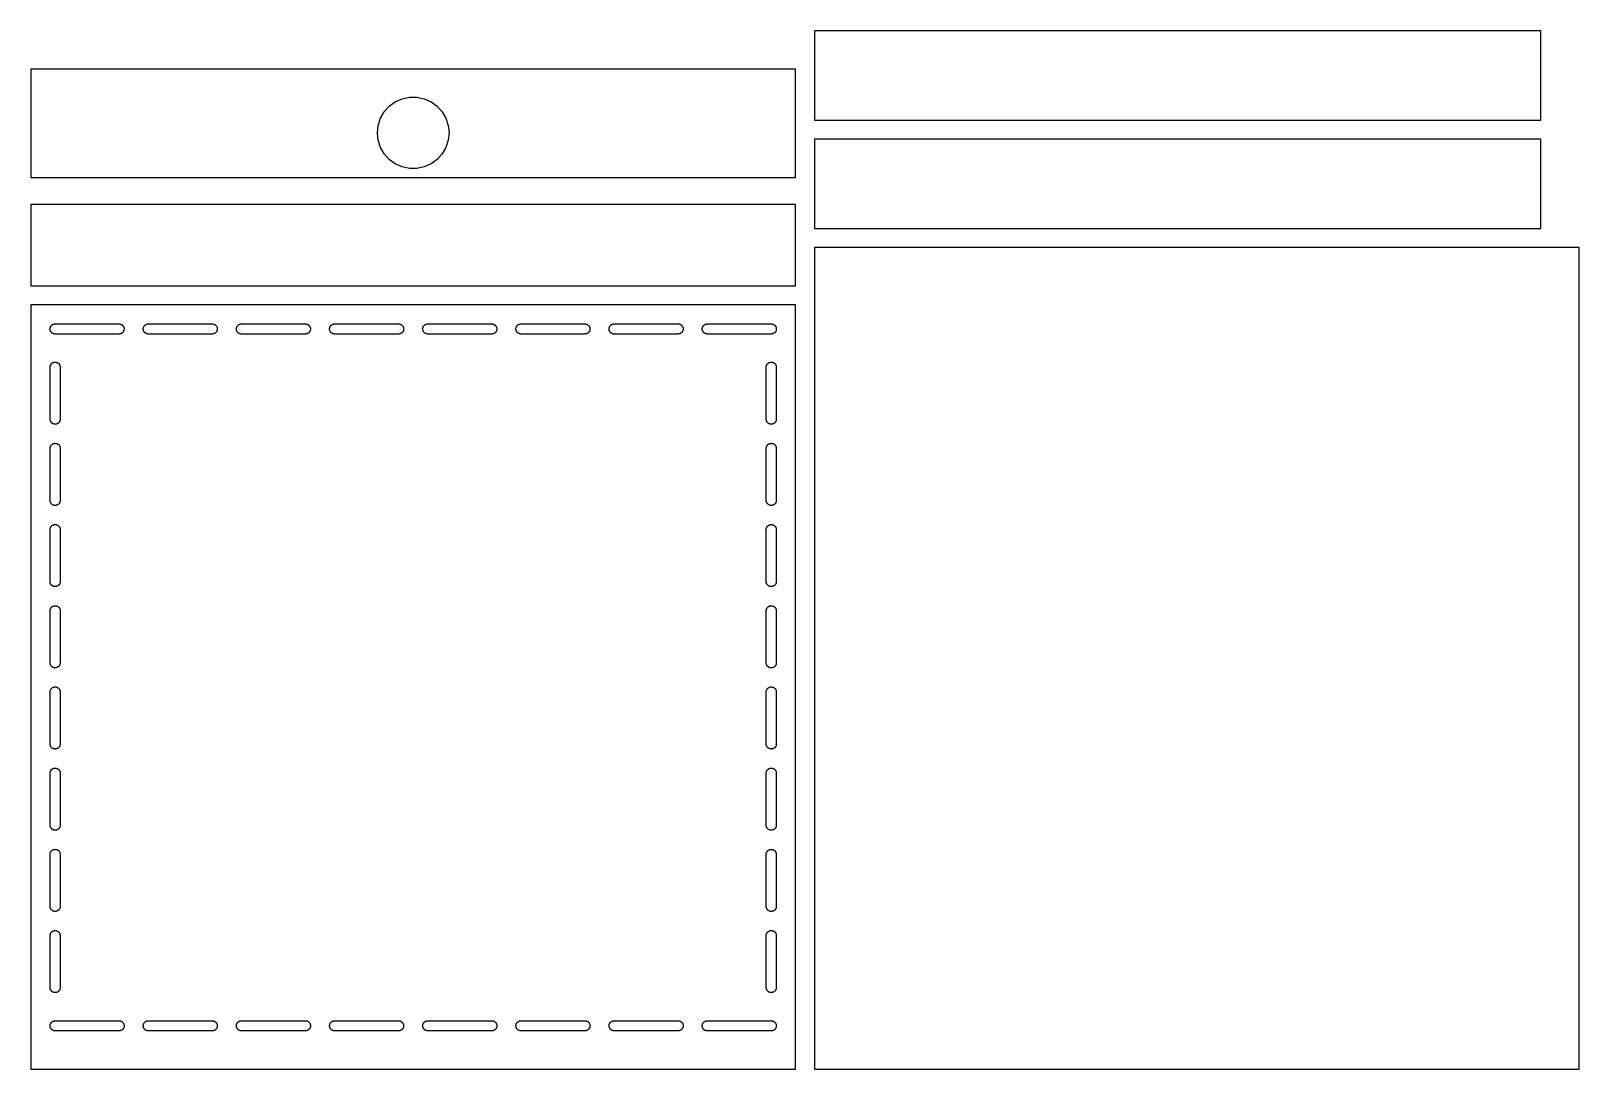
# Model space of a CAD drawing. Header units: metres. Extents: x 0 to 972, y 0 to 652.
import ezdxf

# ---------------------------------------------------------------- set-up
doc = ezdxf.new("R2010")
doc.units = ezdxf.units.M

msp = doc.modelspace()

# ---------------------------------------------------------------- linework, layer by layer
for p, q in [((948, 652), (492, 652)), ((492, 652), (492, 596)), ((948, 596), (948, 652)), ((480, 628), (0, 628)), ((0, 628), (0, 560)), ((480, 560), (480, 628)), ((221.797, 601.225), (224.945, 604.721)), ((224.945, 604.721), (228.75, 607.486)), ((228.75, 607.486), (233.047, 609.399)), ((233.047, 609.399), (237.648, 610.377)), ((237.648, 610.377), (242.352, 610.377)), ((242.352, 610.377), (246.953, 609.399)), ((246.953, 609.399), (251.25, 607.486)), ((251.25, 607.486), (255.055, 604.721)), ((255.055, 604.721), (258.203, 601.225)), ((217.992, 592.678), (219.445, 597.152)), ((219.445, 597.152), (221.797, 601.225)), ((258.203, 601.225), (260.555, 597.152)), ((260.555, 597.152), (262.008, 592.678)), ((492, 596), (948, 596)), ((217.5, 588), (217.992, 592.678)), ((217.992, 583.322), (217.5, 588)), ((219.445, 578.848), (217.992, 583.322)), ((262.008, 583.322), (260.555, 578.848)), ((262.008, 592.678), (262.5, 588)), ((262.5, 588), (262.008, 583.322)), ((948, 584), (492, 584)), ((492, 584), (492, 528)), ((948, 528), (948, 584)), ((221.797, 574.775), (219.445, 578.848)), ((224.945, 571.279), (221.797, 574.775)), ((258.203, 574.775), (255.055, 571.279)), ((260.555, 578.848), (258.203, 574.775)), ((228.75, 568.514), (224.945, 571.279)), ((233.047, 566.601), (228.75, 568.514)), ((237.648, 565.623), (233.047, 566.601)), ((242.352, 565.623), (237.648, 565.623)), ((246.953, 566.601), (242.352, 565.623)), ((251.25, 568.514), (246.953, 566.601)), ((255.055, 571.279), (251.25, 568.514)), ((0, 560), (480, 560)), ((480, 543), (0, 543)), ((0, 543), (0, 492)), ((480, 492), (480, 543)), ((492, 528), (948, 528)), ((972, 516), (492, 516)), ((492, 516), (492, 0)), ((972, 0), (972, 516)), ((0, 492), (480, 492)), ((480, 480), (0, 480)), ((0, 480), (0, 0)), ((480, 0), (480, 480)), ((12.4517, 466.457), (12.5351, 466.589)), ((12.5351, 466.589), (12.6248, 466.716)), ((12.6248, 466.716), (12.7207, 466.839)), ((12.7207, 466.839), (12.8225, 466.957)), ((12.8225, 466.957), (12.9299, 467.07)), ((12.9299, 467.07), (13.0428, 467.178)), ((13.0428, 467.178), (13.1608, 467.279)), ((13.1608, 467.279), (13.2836, 467.375)), ((13.2836, 467.375), (13.4111, 467.465)), ((13.4111, 467.465), (13.5427, 467.548)), ((13.5427, 467.548), (13.6783, 467.625)), ((13.6783, 467.625), (13.8175, 467.695)), ((13.8175, 467.695), (13.96, 467.758)), ((13.96, 467.758), (14.1054, 467.814)), ((14.1054, 467.814), (14.2533, 467.863)), ((14.2533, 467.863), (14.4035, 467.905)), ((14.4035, 467.905), (14.5556, 467.939)), ((14.5556, 467.939), (14.7091, 467.966)), ((14.7091, 467.966), (14.8638, 467.985)), ((14.8638, 467.985), (15.0192, 467.996)), ((15.0192, 467.996), (15.175, 468)), ((15.175, 468), (55.325, 468)), ((55.325, 468), (55.4808, 467.996)), ((55.4808, 467.996), (55.6362, 467.985)), ((55.6362, 467.985), (55.7909, 467.966)), ((55.7909, 467.966), (55.9444, 467.939)), ((55.9444, 467.939), (56.0965, 467.905)), ((56.0965, 467.905), (56.2466, 467.863)), ((56.2466, 467.863), (56.3946, 467.814)), ((56.3946, 467.814), (56.54, 467.758)), ((56.54, 467.758), (56.6825, 467.695)), ((56.6825, 467.695), (56.8217, 467.625)), ((56.8217, 467.625), (56.9573, 467.548)), ((56.9573, 467.548), (57.0889, 467.465)), ((57.0889, 467.465), (57.2163, 467.375)), ((57.2163, 467.375), (57.3392, 467.279)), ((57.3392, 467.279), (57.4572, 467.178)), ((57.4572, 467.178), (57.5701, 467.07)), ((57.5701, 467.07), (57.6775, 466.957)), ((57.6775, 466.957), (57.7793, 466.839)), ((57.7793, 466.839), (57.8752, 466.716)), ((57.8752, 466.716), (57.9649, 466.589)), ((57.9649, 466.589), (58.0483, 466.457)), ((70.9517, 466.457), (71.0351, 466.589)), ((71.0351, 466.589), (71.1248, 466.716)), ((71.1248, 466.716), (71.2207, 466.839)), ((71.2207, 466.839), (71.3225, 466.957)), ((71.3225, 466.957), (71.4299, 467.07)), ((71.4299, 467.07), (71.5428, 467.178)), ((71.5428, 467.178), (71.6608, 467.279)), ((71.6608, 467.279), (71.7836, 467.375)), ((71.7836, 467.375), (71.9111, 467.465)), ((71.9111, 467.465), (72.0427, 467.548)), ((72.0427, 467.548), (72.1783, 467.625)), ((72.1783, 467.625), (72.3175, 467.695)), ((72.3175, 467.695), (72.46, 467.758)), ((72.46, 467.758), (72.6054, 467.814)), ((72.6054, 467.814), (72.7533, 467.863)), ((72.7533, 467.863), (72.9035, 467.905)), ((72.9035, 467.905), (73.0556, 467.939)), ((73.0556, 467.939), (73.2091, 467.966)), ((73.2091, 467.966), (73.3638, 467.985)), ((73.3638, 467.985), (73.5192, 467.996)), ((73.5192, 467.996), (73.675, 468)), ((73.675, 468), (113.825, 468)), ((113.825, 468), (113.981, 467.996)), ((113.981, 467.996), (114.136, 467.985)), ((114.136, 467.985), (114.291, 467.966)), ((114.291, 467.966), (114.444, 467.939)), ((114.444, 467.939), (114.596, 467.905)), ((114.596, 467.905), (114.747, 467.863)), ((114.747, 467.863), (114.895, 467.814)), ((114.895, 467.814), (115.04, 467.758)), ((115.04, 467.758), (115.182, 467.695)), ((115.182, 467.695), (115.322, 467.625)), ((115.322, 467.625), (115.457, 467.548)), ((115.457, 467.548), (115.589, 467.465)), ((115.589, 467.465), (115.716, 467.375)), ((115.716, 467.375), (115.839, 467.279)), ((115.839, 467.279), (115.957, 467.178)), ((115.957, 467.178), (116.07, 467.07)), ((116.07, 467.07), (116.178, 466.957)), ((116.178, 466.957), (116.279, 466.839)), ((116.279, 466.839), (116.375, 466.716)), ((116.375, 466.716), (116.465, 466.589)), ((116.465, 466.589), (116.548, 466.457)), ((129.452, 466.457), (129.535, 466.589)), ((129.535, 466.589), (129.625, 466.716)), ((129.625, 466.716), (129.721, 466.839)), ((129.721, 466.839), (129.822, 466.957)), ((129.822, 466.957), (129.93, 467.07)), ((129.93, 467.07), (130.043, 467.178)), ((130.043, 467.178), (130.161, 467.279)), ((130.161, 467.279), (130.284, 467.375)), ((130.284, 467.375), (130.411, 467.465)), ((130.411, 467.465), (130.543, 467.548)), ((130.543, 467.548), (130.678, 467.625)), ((130.678, 467.625), (130.818, 467.695)), ((130.818, 467.695), (130.96, 467.758)), ((130.96, 467.758), (131.105, 467.814)), ((131.105, 467.814), (131.253, 467.863)), ((131.253, 467.863), (131.404, 467.905)), ((131.404, 467.905), (131.556, 467.939)), ((131.556, 467.939), (131.709, 467.966)), ((131.709, 467.966), (131.864, 467.985)), ((131.864, 467.985), (132.019, 467.996)), ((132.019, 467.996), (132.175, 468)), ((132.175, 468), (172.325, 468)), ((172.325, 468), (172.481, 467.996)), ((172.481, 467.996), (172.636, 467.985)), ((172.636, 467.985), (172.791, 467.966)), ((172.791, 467.966), (172.944, 467.939)), ((172.944, 467.939), (173.096, 467.905)), ((173.096, 467.905), (173.247, 467.863)), ((173.247, 467.863), (173.395, 467.814)), ((173.395, 467.814), (173.54, 467.758)), ((173.54, 467.758), (173.682, 467.695)), ((173.682, 467.695), (173.822, 467.625)), ((173.822, 467.625), (173.957, 467.548)), ((173.957, 467.548), (174.089, 467.465)), ((174.089, 467.465), (174.216, 467.375)), ((174.216, 467.375), (174.339, 467.279)), ((174.339, 467.279), (174.457, 467.178)), ((174.457, 467.178), (174.57, 467.07)), ((174.57, 467.07), (174.678, 466.957)), ((174.678, 466.957), (174.779, 466.839)), ((174.779, 466.839), (174.875, 466.716)), ((174.875, 466.716), (174.965, 466.589)), ((174.965, 466.589), (175.048, 466.457)), ((187.952, 466.457), (188.035, 466.589)), ((188.035, 466.589), (188.125, 466.716)), ((188.125, 466.716), (188.221, 466.839)), ((188.221, 466.839), (188.322, 466.957)), ((188.322, 466.957), (188.43, 467.07)), ((188.43, 467.07), (188.543, 467.178)), ((188.543, 467.178), (188.661, 467.279)), ((188.661, 467.279), (188.784, 467.375)), ((188.784, 467.375), (188.911, 467.465)), ((188.911, 467.465), (189.043, 467.548)), ((189.043, 467.548), (189.178, 467.625)), ((189.178, 467.625), (189.318, 467.695)), ((189.318, 467.695), (189.46, 467.758)), ((189.46, 467.758), (189.605, 467.814)), ((189.605, 467.814), (189.753, 467.863)), ((189.753, 467.863), (189.904, 467.905)), ((189.904, 467.905), (190.056, 467.939)), ((190.056, 467.939), (190.209, 467.966)), ((190.209, 467.966), (190.364, 467.985)), ((190.364, 467.985), (190.519, 467.996)), ((190.519, 467.996), (190.675, 468)), ((190.675, 468), (230.825, 468)), ((230.825, 468), (230.981, 467.996)), ((230.981, 467.996), (231.136, 467.985)), ((231.136, 467.985), (231.291, 467.966)), ((231.291, 467.966), (231.444, 467.939)), ((231.444, 467.939), (231.596, 467.905)), ((231.596, 467.905), (231.747, 467.863)), ((231.747, 467.863), (231.895, 467.814)), ((231.895, 467.814), (232.04, 467.758)), ((232.04, 467.758), (232.182, 467.695)), ((232.182, 467.695), (232.322, 467.625)), ((232.322, 467.625), (232.457, 467.548)), ((232.457, 467.548), (232.589, 467.465)), ((232.589, 467.465), (232.716, 467.375)), ((232.716, 467.375), (232.839, 467.279)), ((232.839, 467.279), (232.957, 467.178)), ((232.957, 467.178), (233.07, 467.07)), ((233.07, 467.07), (233.178, 466.957)), ((233.178, 466.957), (233.279, 466.839)), ((233.279, 466.839), (233.375, 466.716)), ((233.375, 466.716), (233.465, 466.589)), ((233.465, 466.589), (233.548, 466.457)), ((246.452, 466.457), (246.535, 466.589)), ((246.535, 466.589), (246.625, 466.716)), ((246.625, 466.716), (246.721, 466.839)), ((246.721, 466.839), (246.822, 466.957)), ((246.822, 466.957), (246.93, 467.07)), ((246.93, 467.07), (247.043, 467.178)), ((247.043, 467.178), (247.161, 467.279)), ((247.161, 467.279), (247.284, 467.375)), ((247.284, 467.375), (247.411, 467.465)), ((247.411, 467.465), (247.543, 467.548)), ((247.543, 467.548), (247.678, 467.625)), ((247.678, 467.625), (247.818, 467.695)), ((247.818, 467.695), (247.96, 467.758)), ((247.96, 467.758), (248.105, 467.814)), ((248.105, 467.814), (248.253, 467.863)), ((248.253, 467.863), (248.404, 467.905)), ((248.404, 467.905), (248.556, 467.939)), ((248.556, 467.939), (248.709, 467.966)), ((248.709, 467.966), (248.864, 467.985)), ((248.864, 467.985), (249.019, 467.996)), ((249.019, 467.996), (249.175, 468)), ((249.175, 468), (289.325, 468)), ((289.325, 468), (289.481, 467.996)), ((289.481, 467.996), (289.636, 467.985)), ((289.636, 467.985), (289.791, 467.966)), ((289.791, 467.966), (289.944, 467.939)), ((289.944, 467.939), (290.096, 467.905)), ((290.096, 467.905), (290.247, 467.863)), ((290.247, 467.863), (290.395, 467.814)), ((290.395, 467.814), (290.54, 467.758)), ((290.54, 467.758), (290.682, 467.695)), ((290.682, 467.695), (290.822, 467.625)), ((290.822, 467.625), (290.957, 467.548)), ((290.957, 467.548), (291.089, 467.465)), ((291.089, 467.465), (291.216, 467.375)), ((291.216, 467.375), (291.339, 467.279)), ((291.339, 467.279), (291.457, 467.178)), ((291.457, 467.178), (291.57, 467.07)), ((291.57, 467.07), (291.677, 466.957)), ((291.677, 466.957), (291.779, 466.839)), ((291.779, 466.839), (291.875, 466.716)), ((291.875, 466.716), (291.965, 466.589)), ((291.965, 466.589), (292.048, 466.457)), ((304.952, 466.457), (305.035, 466.589)), ((305.035, 466.589), (305.125, 466.716)), ((305.125, 466.716), (305.221, 466.839)), ((305.221, 466.839), (305.322, 466.957)), ((305.322, 466.957), (305.43, 467.07)), ((305.43, 467.07), (305.543, 467.178)), ((305.543, 467.178), (305.661, 467.279)), ((305.661, 467.279), (305.784, 467.375)), ((305.784, 467.375), (305.911, 467.465)), ((305.911, 467.465), (306.043, 467.548)), ((306.043, 467.548), (306.178, 467.625)), ((306.178, 467.625), (306.318, 467.695)), ((306.318, 467.695), (306.46, 467.758)), ((306.46, 467.758), (306.605, 467.814)), ((306.605, 467.814), (306.753, 467.863)), ((306.753, 467.863), (306.904, 467.905)), ((306.904, 467.905), (307.056, 467.939)), ((307.056, 467.939), (307.209, 467.966)), ((307.209, 467.966), (307.364, 467.985)), ((307.364, 467.985), (307.519, 467.996)), ((307.519, 467.996), (307.675, 468)), ((307.675, 468), (347.825, 468)), ((347.825, 468), (347.981, 467.996)), ((347.981, 467.996), (348.136, 467.985)), ((348.136, 467.985), (348.291, 467.966)), ((348.291, 467.966), (348.444, 467.939)), ((348.444, 467.939), (348.596, 467.905)), ((348.596, 467.905), (348.747, 467.863)), ((348.747, 467.863), (348.895, 467.814)), ((348.895, 467.814), (349.04, 467.758)), ((349.04, 467.758), (349.182, 467.695)), ((349.182, 467.695), (349.322, 467.625)), ((349.322, 467.625), (349.457, 467.548)), ((349.457, 467.548), (349.589, 467.465)), ((349.589, 467.465), (349.716, 467.375)), ((349.716, 467.375), (349.839, 467.279)), ((349.839, 467.279), (349.957, 467.178)), ((349.957, 467.178), (350.07, 467.07)), ((350.07, 467.07), (350.177, 466.957)), ((350.177, 466.957), (350.279, 466.839)), ((350.279, 466.839), (350.375, 466.716)), ((350.375, 466.716), (350.465, 466.589)), ((350.465, 466.589), (350.548, 466.457)), ((363.452, 466.457), (363.535, 466.589)), ((363.535, 466.589), (363.625, 466.716)), ((363.625, 466.716), (363.721, 466.839)), ((363.721, 466.839), (363.822, 466.957)), ((363.822, 466.957), (363.93, 467.07)), ((363.93, 467.07), (364.043, 467.178)), ((364.043, 467.178), (364.161, 467.279)), ((364.161, 467.279), (364.284, 467.375)), ((364.284, 467.375), (364.411, 467.465)), ((364.411, 467.465), (364.543, 467.548)), ((364.543, 467.548), (364.678, 467.625)), ((364.678, 467.625), (364.818, 467.695)), ((364.818, 467.695), (364.96, 467.758)), ((364.96, 467.758), (365.105, 467.814)), ((365.105, 467.814), (365.253, 467.863)), ((365.253, 467.863), (365.404, 467.905)), ((365.404, 467.905), (365.556, 467.939)), ((365.556, 467.939), (365.709, 467.966)), ((365.709, 467.966), (365.864, 467.985)), ((365.864, 467.985), (366.019, 467.996)), ((366.019, 467.996), (366.175, 468)), ((366.175, 468), (406.325, 468)), ((406.325, 468), (406.481, 467.996)), ((406.481, 467.996), (406.636, 467.985)), ((406.636, 467.985), (406.791, 467.966)), ((406.791, 467.966), (406.944, 467.939)), ((406.944, 467.939), (407.096, 467.905)), ((407.096, 467.905), (407.247, 467.863)), ((407.247, 467.863), (407.395, 467.814)), ((407.395, 467.814), (407.54, 467.758)), ((407.54, 467.758), (407.682, 467.695)), ((407.682, 467.695), (407.822, 467.625)), ((407.822, 467.625), (407.957, 467.548)), ((407.957, 467.548), (408.089, 467.465)), ((408.089, 467.465), (408.216, 467.375)), ((408.216, 467.375), (408.339, 467.279)), ((408.339, 467.279), (408.457, 467.178)), ((408.457, 467.178), (408.57, 467.07)), ((408.57, 467.07), (408.677, 466.957)), ((408.677, 466.957), (408.779, 466.839)), ((408.779, 466.839), (408.875, 466.716)), ((408.875, 466.716), (408.965, 466.589)), ((408.965, 466.589), (409.048, 466.457)), ((421.952, 466.457), (422.035, 466.589)), ((422.035, 466.589), (422.125, 466.716)), ((422.125, 466.716), (422.221, 466.839)), ((422.221, 466.839), (422.322, 466.957)), ((422.322, 466.957), (422.43, 467.07)), ((422.43, 467.07), (422.543, 467.178)), ((422.543, 467.178), (422.661, 467.279)), ((422.661, 467.279), (422.784, 467.375)), ((422.784, 467.375), (422.911, 467.465)), ((422.911, 467.465), (423.043, 467.548)), ((423.043, 467.548), (423.178, 467.625)), ((423.178, 467.625), (423.318, 467.695)), ((423.318, 467.695), (423.46, 467.758)), ((423.46, 467.758), (423.605, 467.814)), ((423.605, 467.814), (423.753, 467.863)), ((423.753, 467.863), (423.904, 467.905)), ((423.904, 467.905), (424.056, 467.939)), ((424.056, 467.939), (424.209, 467.966)), ((424.209, 467.966), (424.364, 467.985)), ((424.364, 467.985), (424.519, 467.996)), ((424.519, 467.996), (424.675, 468)), ((424.675, 468), (464.825, 468)), ((464.825, 468), (464.981, 467.996)), ((464.981, 467.996), (465.136, 467.985)), ((465.136, 467.985), (465.291, 467.966)), ((465.291, 467.966), (465.444, 467.939)), ((465.444, 467.939), (465.596, 467.905)), ((465.596, 467.905), (465.747, 467.863)), ((465.747, 467.863), (465.895, 467.814)), ((465.895, 467.814), (466.04, 467.758)), ((466.04, 467.758), (466.182, 467.695)), ((466.182, 467.695), (466.322, 467.625)), ((466.322, 467.625), (466.457, 467.548)), ((466.457, 467.548), (466.589, 467.465)), ((466.589, 467.465), (466.716, 467.375)), ((466.716, 467.375), (466.839, 467.279)), ((466.839, 467.279), (466.957, 467.178)), ((466.957, 467.178), (467.07, 467.07)), ((467.07, 467.07), (467.177, 466.957)), ((467.177, 466.957), (467.279, 466.839)), ((467.279, 466.839), (467.375, 466.716)), ((467.375, 466.716), (467.465, 466.589)), ((467.465, 466.589), (467.548, 466.457)), ((12, 464.825), (12.0038, 464.981)), ((12.0038, 464.669), (12, 464.825)), ((12.0038, 464.981), (12.0153, 465.136)), ((12.0153, 464.514), (12.0038, 464.669)), ((12.0153, 465.136), (12.0344, 465.291)), ((12.0344, 464.359), (12.0153, 464.514)), ((12.0344, 465.291), (12.061, 465.444)), ((12.061, 464.206), (12.0344, 464.359)), ((12.061, 465.444), (12.0951, 465.596)), ((12.0951, 464.054), (12.061, 464.206)), ((12.0951, 465.596), (12.1367, 465.747)), ((12.1367, 463.903), (12.0951, 464.054)), ((12.1367, 465.747), (12.1856, 465.895)), ((12.1856, 463.755), (12.1367, 463.903)), ((12.1856, 465.895), (12.2417, 466.04)), ((12.2417, 463.61), (12.1856, 463.755)), ((12.2417, 466.04), (12.3048, 466.182)), ((12.3048, 463.467), (12.2417, 463.61)), ((12.3048, 466.182), (12.3749, 466.322)), ((12.3749, 463.328), (12.3048, 463.467)), ((12.3749, 466.322), (12.4517, 466.457)), ((12.4517, 463.193), (12.3749, 463.328)), ((12.5351, 463.061), (12.4517, 463.193)), ((12.6248, 462.934), (12.5351, 463.061)), ((12.7207, 462.811), (12.6248, 462.934)), ((12.8225, 462.693), (12.7207, 462.811)), ((12.9299, 462.58), (12.8225, 462.693)), ((13.0428, 462.472), (12.9299, 462.58)), ((13.1608, 462.371), (13.0428, 462.472)), ((13.2836, 462.275), (13.1608, 462.371)), ((13.4111, 462.185), (13.2836, 462.275)), ((13.5427, 462.102), (13.4111, 462.185)), ((13.6783, 462.025), (13.5427, 462.102)), ((13.8175, 461.955), (13.6783, 462.025)), ((13.96, 461.892), (13.8175, 461.955)), ((14.1054, 461.836), (13.96, 461.892)), ((14.2533, 461.787), (14.1054, 461.836)), ((14.4035, 461.745), (14.2533, 461.787)), ((14.5556, 461.711), (14.4035, 461.745)), ((14.7091, 461.684), (14.5556, 461.711)), ((14.8638, 461.665), (14.7091, 461.684)), ((15.0192, 461.654), (14.8638, 461.665)), ((15.175, 461.65), (15.0192, 461.654)), ((55.325, 461.65), (15.175, 461.65)), ((55.4808, 461.654), (55.325, 461.65)), ((55.6362, 461.665), (55.4808, 461.654)), ((55.7909, 461.684), (55.6362, 461.665)), ((55.9444, 461.711), (55.7909, 461.684)), ((56.0965, 461.745), (55.9444, 461.711)), ((56.2466, 461.787), (56.0965, 461.745)), ((56.3946, 461.836), (56.2466, 461.787)), ((56.54, 461.892), (56.3946, 461.836)), ((56.6825, 461.955), (56.54, 461.892)), ((56.8217, 462.025), (56.6825, 461.955)), ((56.9573, 462.102), (56.8217, 462.025)), ((57.0889, 462.185), (56.9573, 462.102)), ((57.2163, 462.275), (57.0889, 462.185)), ((57.3392, 462.371), (57.2163, 462.275)), ((57.4572, 462.472), (57.3392, 462.371)), ((57.5701, 462.58), (57.4572, 462.472)), ((57.6775, 462.693), (57.5701, 462.58)), ((57.7793, 462.811), (57.6775, 462.693)), ((57.8752, 462.934), (57.7793, 462.811)), ((57.9649, 463.061), (57.8752, 462.934)), ((58.0483, 463.193), (57.9649, 463.061)), ((58.0483, 466.457), (58.1251, 466.322)), ((58.1251, 463.328), (58.0483, 463.193)), ((58.1251, 466.322), (58.1952, 466.182)), ((58.1952, 463.467), (58.1251, 463.328)), ((58.1952, 466.182), (58.2583, 466.04)), ((58.2583, 463.61), (58.1952, 463.467)), ((58.2583, 466.04), (58.3144, 465.895)), ((58.3144, 463.755), (58.2583, 463.61)), ((58.3144, 465.895), (58.3633, 465.747)), ((58.3633, 463.903), (58.3144, 463.755)), ((58.3633, 465.747), (58.4048, 465.596)), ((58.4048, 464.054), (58.3633, 463.903)), ((58.4048, 465.596), (58.439, 465.444)), ((58.439, 464.206), (58.4048, 464.054)), ((58.439, 465.444), (58.4656, 465.291)), ((58.4656, 464.359), (58.439, 464.206)), ((58.4656, 465.291), (58.4847, 465.136)), ((58.4847, 464.514), (58.4656, 464.359)), ((58.4847, 465.136), (58.4962, 464.981)), ((58.4962, 464.669), (58.4847, 464.514)), ((58.4962, 464.981), (58.5, 464.825)), ((58.5, 464.825), (58.4962, 464.669)), ((70.5, 464.825), (70.5038, 464.981)), ((70.5038, 464.669), (70.5, 464.825)), ((70.5038, 464.981), (70.5153, 465.136)), ((70.5153, 464.514), (70.5038, 464.669)), ((70.5153, 465.136), (70.5344, 465.291)), ((70.5344, 464.359), (70.5153, 464.514)), ((70.5344, 465.291), (70.561, 465.444)), ((70.561, 464.206), (70.5344, 464.359)), ((70.561, 465.444), (70.5951, 465.596)), ((70.5951, 464.054), (70.561, 464.206)), ((70.5951, 465.596), (70.6367, 465.747)), ((70.6367, 463.903), (70.5951, 464.054)), ((70.6367, 465.747), (70.6856, 465.895)), ((70.6856, 463.755), (70.6367, 463.903)), ((70.6856, 465.895), (70.7417, 466.04)), ((70.7417, 463.61), (70.6856, 463.755)), ((70.7417, 466.04), (70.8048, 466.182)), ((70.8048, 463.467), (70.7417, 463.61)), ((70.8048, 466.182), (70.8749, 466.322)), ((70.8749, 463.328), (70.8048, 463.467)), ((70.8749, 466.322), (70.9517, 466.457)), ((70.9517, 463.193), (70.8749, 463.328)), ((71.0351, 463.061), (70.9517, 463.193)), ((71.1248, 462.934), (71.0351, 463.061)), ((71.2207, 462.811), (71.1248, 462.934)), ((71.3225, 462.693), (71.2207, 462.811)), ((71.4299, 462.58), (71.3225, 462.693)), ((71.5428, 462.472), (71.4299, 462.58)), ((71.6608, 462.371), (71.5428, 462.472)), ((71.7836, 462.275), (71.6608, 462.371)), ((71.9111, 462.185), (71.7836, 462.275)), ((72.0427, 462.102), (71.9111, 462.185)), ((72.1783, 462.025), (72.0427, 462.102)), ((72.3175, 461.955), (72.1783, 462.025)), ((72.46, 461.892), (72.3175, 461.955)), ((72.6054, 461.836), (72.46, 461.892)), ((72.7533, 461.787), (72.6054, 461.836)), ((72.9035, 461.745), (72.7533, 461.787)), ((73.0556, 461.711), (72.9035, 461.745)), ((73.2091, 461.684), (73.0556, 461.711)), ((73.3638, 461.665), (73.2091, 461.684)), ((73.5192, 461.654), (73.3638, 461.665)), ((73.675, 461.65), (73.5192, 461.654)), ((113.825, 461.65), (73.675, 461.65)), ((113.981, 461.654), (113.825, 461.65)), ((114.136, 461.665), (113.981, 461.654)), ((114.291, 461.684), (114.136, 461.665)), ((114.444, 461.711), (114.291, 461.684)), ((114.596, 461.745), (114.444, 461.711)), ((114.747, 461.787), (114.596, 461.745)), ((114.895, 461.836), (114.747, 461.787)), ((115.04, 461.892), (114.895, 461.836)), ((115.182, 461.955), (115.04, 461.892)), ((115.322, 462.025), (115.182, 461.955)), ((115.457, 462.102), (115.322, 462.025)), ((115.589, 462.185), (115.457, 462.102)), ((115.716, 462.275), (115.589, 462.185)), ((115.839, 462.371), (115.716, 462.275)), ((115.957, 462.472), (115.839, 462.371)), ((116.07, 462.58), (115.957, 462.472)), ((116.178, 462.693), (116.07, 462.58)), ((116.279, 462.811), (116.178, 462.693)), ((116.375, 462.934), (116.279, 462.811)), ((116.465, 463.061), (116.375, 462.934)), ((116.548, 463.193), (116.465, 463.061)), ((116.548, 466.457), (116.625, 466.322)), ((116.625, 463.328), (116.548, 463.193)), ((116.625, 466.322), (116.695, 466.182)), ((116.695, 463.467), (116.625, 463.328)), ((116.695, 466.182), (116.758, 466.04)), ((116.758, 463.61), (116.695, 463.467)), ((116.758, 466.04), (116.814, 465.895)), ((116.814, 463.755), (116.758, 463.61)), ((116.814, 465.895), (116.863, 465.747)), ((116.863, 463.903), (116.814, 463.755)), ((116.863, 465.747), (116.905, 465.596)), ((116.905, 464.054), (116.863, 463.903)), ((116.905, 465.596), (116.939, 465.444)), ((116.939, 464.206), (116.905, 464.054)), ((116.939, 465.444), (116.966, 465.291)), ((116.966, 464.359), (116.939, 464.206)), ((116.966, 465.291), (116.985, 465.136)), ((116.985, 464.514), (116.966, 464.359)), ((116.985, 465.136), (116.996, 464.981)), ((116.996, 464.669), (116.985, 464.514)), ((116.996, 464.981), (117, 464.825)), ((117, 464.825), (116.996, 464.669)), ((129, 464.825), (129.004, 464.981)), ((129.004, 464.669), (129, 464.825)), ((129.004, 464.981), (129.015, 465.136)), ((129.015, 464.514), (129.004, 464.669)), ((129.015, 465.136), (129.034, 465.291)), ((129.034, 464.359), (129.015, 464.514)), ((129.034, 465.291), (129.061, 465.444)), ((129.061, 464.206), (129.034, 464.359)), ((129.061, 465.444), (129.095, 465.596)), ((129.095, 464.054), (129.061, 464.206)), ((129.095, 465.596), (129.137, 465.747)), ((129.137, 463.903), (129.095, 464.054)), ((129.137, 465.747), (129.186, 465.895)), ((129.186, 463.755), (129.137, 463.903)), ((129.186, 465.895), (129.242, 466.04)), ((129.242, 463.61), (129.186, 463.755)), ((129.242, 466.04), (129.305, 466.182)), ((129.305, 463.467), (129.242, 463.61)), ((129.305, 466.182), (129.375, 466.322)), ((129.375, 463.328), (129.305, 463.467)), ((129.375, 466.322), (129.452, 466.457)), ((129.452, 463.193), (129.375, 463.328)), ((129.535, 463.061), (129.452, 463.193)), ((129.625, 462.934), (129.535, 463.061)), ((129.721, 462.811), (129.625, 462.934)), ((129.822, 462.693), (129.721, 462.811)), ((129.93, 462.58), (129.822, 462.693)), ((130.043, 462.472), (129.93, 462.58)), ((130.161, 462.371), (130.043, 462.472)), ((130.284, 462.275), (130.161, 462.371)), ((130.411, 462.185), (130.284, 462.275)), ((130.543, 462.102), (130.411, 462.185)), ((130.678, 462.025), (130.543, 462.102)), ((130.818, 461.955), (130.678, 462.025)), ((130.96, 461.892), (130.818, 461.955)), ((131.105, 461.836), (130.96, 461.892)), ((131.253, 461.787), (131.105, 461.836)), ((131.404, 461.745), (131.253, 461.787)), ((131.556, 461.711), (131.404, 461.745)), ((131.709, 461.684), (131.556, 461.711)), ((131.864, 461.665), (131.709, 461.684)), ((132.019, 461.654), (131.864, 461.665)), ((132.175, 461.65), (132.019, 461.654)), ((172.325, 461.65), (132.175, 461.65)), ((172.481, 461.654), (172.325, 461.65)), ((172.636, 461.665), (172.481, 461.654)), ((172.791, 461.684), (172.636, 461.665)), ((172.944, 461.711), (172.791, 461.684)), ((173.096, 461.745), (172.944, 461.711)), ((173.247, 461.787), (173.096, 461.745)), ((173.395, 461.836), (173.247, 461.787)), ((173.54, 461.892), (173.395, 461.836)), ((173.682, 461.955), (173.54, 461.892)), ((173.822, 462.025), (173.682, 461.955)), ((173.957, 462.102), (173.822, 462.025)), ((174.089, 462.185), (173.957, 462.102)), ((174.216, 462.275), (174.089, 462.185)), ((174.339, 462.371), (174.216, 462.275)), ((174.457, 462.472), (174.339, 462.371)), ((174.57, 462.58), (174.457, 462.472)), ((174.678, 462.693), (174.57, 462.58)), ((174.779, 462.811), (174.678, 462.693)), ((174.875, 462.934), (174.779, 462.811)), ((174.965, 463.061), (174.875, 462.934)), ((175.048, 463.193), (174.965, 463.061)), ((175.048, 466.457), (175.125, 466.322)), ((175.125, 463.328), (175.048, 463.193)), ((175.125, 466.322), (175.195, 466.182)), ((175.195, 463.467), (175.125, 463.328)), ((175.195, 466.182), (175.258, 466.04)), ((175.258, 463.61), (175.195, 463.467)), ((175.258, 466.04), (175.314, 465.895)), ((175.314, 463.755), (175.258, 463.61)), ((175.314, 465.895), (175.363, 465.747)), ((175.363, 463.903), (175.314, 463.755)), ((175.363, 465.747), (175.405, 465.596)), ((175.405, 464.054), (175.363, 463.903)), ((175.405, 465.596), (175.439, 465.444)), ((175.439, 464.206), (175.405, 464.054)), ((175.439, 465.444), (175.466, 465.291)), ((175.466, 464.359), (175.439, 464.206)), ((175.466, 465.291), (175.485, 465.136)), ((175.485, 464.514), (175.466, 464.359)), ((175.485, 465.136), (175.496, 464.981)), ((175.496, 464.669), (175.485, 464.514)), ((175.496, 464.981), (175.5, 464.825)), ((175.5, 464.825), (175.496, 464.669)), ((187.5, 464.825), (187.504, 464.981)), ((187.504, 464.669), (187.5, 464.825)), ((187.504, 464.981), (187.515, 465.136)), ((187.515, 464.514), (187.504, 464.669)), ((187.515, 465.136), (187.534, 465.291)), ((187.534, 464.359), (187.515, 464.514)), ((187.534, 465.291), (187.561, 465.444)), ((187.561, 464.206), (187.534, 464.359)), ((187.561, 465.444), (187.595, 465.596)), ((187.595, 464.054), (187.561, 464.206)), ((187.595, 465.596), (187.637, 465.747)), ((187.637, 463.903), (187.595, 464.054)), ((187.637, 465.747), (187.686, 465.895)), ((187.686, 463.755), (187.637, 463.903)), ((187.686, 465.895), (187.742, 466.04)), ((187.742, 463.61), (187.686, 463.755)), ((187.742, 466.04), (187.805, 466.182)), ((187.805, 463.467), (187.742, 463.61)), ((187.805, 466.182), (187.875, 466.322)), ((187.875, 463.328), (187.805, 463.467)), ((187.875, 466.322), (187.952, 466.457)), ((187.952, 463.193), (187.875, 463.328)), ((188.035, 463.061), (187.952, 463.193)), ((188.125, 462.934), (188.035, 463.061)), ((188.221, 462.811), (188.125, 462.934)), ((188.322, 462.693), (188.221, 462.811)), ((188.43, 462.58), (188.322, 462.693)), ((188.543, 462.472), (188.43, 462.58)), ((188.661, 462.371), (188.543, 462.472)), ((188.784, 462.275), (188.661, 462.371)), ((188.911, 462.185), (188.784, 462.275)), ((189.043, 462.102), (188.911, 462.185)), ((189.178, 462.025), (189.043, 462.102)), ((189.318, 461.955), (189.178, 462.025)), ((189.46, 461.892), (189.318, 461.955)), ((189.605, 461.836), (189.46, 461.892)), ((189.753, 461.787), (189.605, 461.836)), ((189.904, 461.745), (189.753, 461.787)), ((190.056, 461.711), (189.904, 461.745)), ((190.209, 461.684), (190.056, 461.711)), ((190.364, 461.665), (190.209, 461.684)), ((190.519, 461.654), (190.364, 461.665)), ((190.675, 461.65), (190.519, 461.654)), ((230.825, 461.65), (190.675, 461.65)), ((230.981, 461.654), (230.825, 461.65)), ((231.136, 461.665), (230.981, 461.654)), ((231.291, 461.684), (231.136, 461.665)), ((231.444, 461.711), (231.291, 461.684)), ((231.596, 461.745), (231.444, 461.711)), ((231.747, 461.787), (231.596, 461.745)), ((231.895, 461.836), (231.747, 461.787)), ((232.04, 461.892), (231.895, 461.836)), ((232.182, 461.955), (232.04, 461.892)), ((232.322, 462.025), (232.182, 461.955)), ((232.457, 462.102), (232.322, 462.025)), ((232.589, 462.185), (232.457, 462.102)), ((232.716, 462.275), (232.589, 462.185)), ((232.839, 462.371), (232.716, 462.275)), ((232.957, 462.472), (232.839, 462.371)), ((233.07, 462.58), (232.957, 462.472)), ((233.178, 462.693), (233.07, 462.58)), ((233.279, 462.811), (233.178, 462.693)), ((233.375, 462.934), (233.279, 462.811)), ((233.465, 463.061), (233.375, 462.934)), ((233.548, 463.193), (233.465, 463.061)), ((233.548, 466.457), (233.625, 466.322)), ((233.625, 463.328), (233.548, 463.193)), ((233.625, 466.322), (233.695, 466.182)), ((233.695, 463.467), (233.625, 463.328)), ((233.695, 466.182), (233.758, 466.04)), ((233.758, 463.61), (233.695, 463.467)), ((233.758, 466.04), (233.814, 465.895)), ((233.814, 463.755), (233.758, 463.61)), ((233.814, 465.895), (233.863, 465.747)), ((233.863, 463.903), (233.814, 463.755)), ((233.863, 465.747), (233.905, 465.596)), ((233.905, 464.054), (233.863, 463.903)), ((233.905, 465.596), (233.939, 465.444)), ((233.939, 464.206), (233.905, 464.054)), ((233.939, 465.444), (233.966, 465.291)), ((233.966, 464.359), (233.939, 464.206)), ((233.966, 465.291), (233.985, 465.136)), ((233.985, 464.514), (233.966, 464.359)), ((233.985, 465.136), (233.996, 464.981)), ((233.996, 464.669), (233.985, 464.514)), ((233.996, 464.981), (234, 464.825)), ((234, 464.825), (233.996, 464.669)), ((246, 464.825), (246.004, 464.981)), ((246.004, 464.669), (246, 464.825)), ((246.004, 464.981), (246.015, 465.136)), ((246.015, 464.514), (246.004, 464.669)), ((246.015, 465.136), (246.034, 465.291)), ((246.034, 464.359), (246.015, 464.514)), ((246.034, 465.291), (246.061, 465.444)), ((246.061, 464.206), (246.034, 464.359)), ((246.061, 465.444), (246.095, 465.596)), ((246.095, 464.054), (246.061, 464.206)), ((246.095, 465.596), (246.137, 465.747)), ((246.137, 463.903), (246.095, 464.054)), ((246.137, 465.747), (246.186, 465.895)), ((246.186, 463.755), (246.137, 463.903)), ((246.186, 465.895), (246.242, 466.04)), ((246.242, 463.61), (246.186, 463.755)), ((246.242, 466.04), (246.305, 466.182)), ((246.305, 463.467), (246.242, 463.61)), ((246.305, 466.182), (246.375, 466.322)), ((246.375, 463.328), (246.305, 463.467)), ((246.375, 466.322), (246.452, 466.457)), ((246.452, 463.193), (246.375, 463.328)), ((246.535, 463.061), (246.452, 463.193)), ((246.625, 462.934), (246.535, 463.061)), ((246.721, 462.811), (246.625, 462.934)), ((246.822, 462.693), (246.721, 462.811)), ((246.93, 462.58), (246.822, 462.693)), ((247.043, 462.472), (246.93, 462.58)), ((247.161, 462.371), (247.043, 462.472)), ((247.284, 462.275), (247.161, 462.371)), ((247.411, 462.185), (247.284, 462.275)), ((247.543, 462.102), (247.411, 462.185)), ((247.678, 462.025), (247.543, 462.102)), ((247.818, 461.955), (247.678, 462.025)), ((247.96, 461.892), (247.818, 461.955)), ((248.105, 461.836), (247.96, 461.892)), ((248.253, 461.787), (248.105, 461.836)), ((248.404, 461.745), (248.253, 461.787)), ((248.556, 461.711), (248.404, 461.745)), ((248.709, 461.684), (248.556, 461.711)), ((248.864, 461.665), (248.709, 461.684)), ((249.019, 461.654), (248.864, 461.665)), ((249.175, 461.65), (249.019, 461.654)), ((289.325, 461.65), (249.175, 461.65)), ((289.481, 461.654), (289.325, 461.65)), ((289.636, 461.665), (289.481, 461.654)), ((289.791, 461.684), (289.636, 461.665)), ((289.944, 461.711), (289.791, 461.684)), ((290.096, 461.745), (289.944, 461.711)), ((290.247, 461.787), (290.096, 461.745)), ((290.395, 461.836), (290.247, 461.787)), ((290.54, 461.892), (290.395, 461.836)), ((290.682, 461.955), (290.54, 461.892)), ((290.822, 462.025), (290.682, 461.955)), ((290.957, 462.102), (290.822, 462.025)), ((291.089, 462.185), (290.957, 462.102)), ((291.216, 462.275), (291.089, 462.185)), ((291.339, 462.371), (291.216, 462.275)), ((291.457, 462.472), (291.339, 462.371)), ((291.57, 462.58), (291.457, 462.472)), ((291.677, 462.693), (291.57, 462.58)), ((291.779, 462.811), (291.677, 462.693)), ((291.875, 462.934), (291.779, 462.811)), ((291.965, 463.061), (291.875, 462.934)), ((292.048, 463.193), (291.965, 463.061)), ((292.048, 466.457), (292.125, 466.322)), ((292.125, 463.328), (292.048, 463.193)), ((292.125, 466.322), (292.195, 466.182)), ((292.195, 463.467), (292.125, 463.328)), ((292.195, 466.182), (292.258, 466.04)), ((292.258, 463.61), (292.195, 463.467)), ((292.258, 466.04), (292.314, 465.895)), ((292.314, 463.755), (292.258, 463.61)), ((292.314, 465.895), (292.363, 465.747)), ((292.363, 463.903), (292.314, 463.755)), ((292.363, 465.747), (292.405, 465.596)), ((292.405, 464.054), (292.363, 463.903)), ((292.405, 465.596), (292.439, 465.444)), ((292.439, 464.206), (292.405, 464.054)), ((292.439, 465.444), (292.466, 465.291)), ((292.466, 464.359), (292.439, 464.206)), ((292.466, 465.291), (292.485, 465.136)), ((292.485, 464.514), (292.466, 464.359)), ((292.485, 465.136), (292.496, 464.981)), ((292.496, 464.669), (292.485, 464.514)), ((292.496, 464.981), (292.5, 464.825)), ((292.5, 464.825), (292.496, 464.669)), ((304.5, 464.825), (304.504, 464.981)), ((304.504, 464.669), (304.5, 464.825)), ((304.504, 464.981), (304.515, 465.136)), ((304.515, 464.514), (304.504, 464.669)), ((304.515, 465.136), (304.534, 465.291)), ((304.534, 464.359), (304.515, 464.514)), ((304.534, 465.291), (304.561, 465.444)), ((304.561, 464.206), (304.534, 464.359)), ((304.561, 465.444), (304.595, 465.596)), ((304.595, 464.054), (304.561, 464.206)), ((304.595, 465.596), (304.637, 465.747)), ((304.637, 463.903), (304.595, 464.054)), ((304.637, 465.747), (304.686, 465.895)), ((304.686, 463.755), (304.637, 463.903)), ((304.686, 465.895), (304.742, 466.04)), ((304.742, 463.61), (304.686, 463.755)), ((304.742, 466.04), (304.805, 466.182)), ((304.805, 463.467), (304.742, 463.61)), ((304.805, 466.182), (304.875, 466.322)), ((304.875, 463.328), (304.805, 463.467)), ((304.875, 466.322), (304.952, 466.457)), ((304.952, 463.193), (304.875, 463.328)), ((305.035, 463.061), (304.952, 463.193)), ((305.125, 462.934), (305.035, 463.061)), ((305.221, 462.811), (305.125, 462.934)), ((305.322, 462.693), (305.221, 462.811)), ((305.43, 462.58), (305.322, 462.693)), ((305.543, 462.472), (305.43, 462.58)), ((305.661, 462.371), (305.543, 462.472)), ((305.784, 462.275), (305.661, 462.371)), ((305.911, 462.185), (305.784, 462.275)), ((306.043, 462.102), (305.911, 462.185)), ((306.178, 462.025), (306.043, 462.102)), ((306.318, 461.955), (306.178, 462.025)), ((306.46, 461.892), (306.318, 461.955)), ((306.605, 461.836), (306.46, 461.892)), ((306.753, 461.787), (306.605, 461.836)), ((306.904, 461.745), (306.753, 461.787)), ((307.056, 461.711), (306.904, 461.745)), ((307.209, 461.684), (307.056, 461.711)), ((307.364, 461.665), (307.209, 461.684)), ((307.519, 461.654), (307.364, 461.665)), ((307.675, 461.65), (307.519, 461.654)), ((347.825, 461.65), (307.675, 461.65)), ((347.981, 461.654), (347.825, 461.65)), ((348.136, 461.665), (347.981, 461.654)), ((348.291, 461.684), (348.136, 461.665)), ((348.444, 461.711), (348.291, 461.684)), ((348.596, 461.745), (348.444, 461.711)), ((348.747, 461.787), (348.596, 461.745)), ((348.895, 461.836), (348.747, 461.787)), ((349.04, 461.892), (348.895, 461.836)), ((349.182, 461.955), (349.04, 461.892)), ((349.322, 462.025), (349.182, 461.955)), ((349.457, 462.102), (349.322, 462.025)), ((349.589, 462.185), (349.457, 462.102)), ((349.716, 462.275), (349.589, 462.185)), ((349.839, 462.371), (349.716, 462.275)), ((349.957, 462.472), (349.839, 462.371)), ((350.07, 462.58), (349.957, 462.472)), ((350.177, 462.693), (350.07, 462.58)), ((350.279, 462.811), (350.177, 462.693)), ((350.375, 462.934), (350.279, 462.811)), ((350.465, 463.061), (350.375, 462.934)), ((350.548, 463.193), (350.465, 463.061)), ((350.548, 466.457), (350.625, 466.322)), ((350.625, 463.328), (350.548, 463.193)), ((350.625, 466.322), (350.695, 466.182)), ((350.695, 463.467), (350.625, 463.328)), ((350.695, 466.182), (350.758, 466.04)), ((350.758, 463.61), (350.695, 463.467)), ((350.758, 466.04), (350.814, 465.895)), ((350.814, 463.755), (350.758, 463.61)), ((350.814, 465.895), (350.863, 465.747)), ((350.863, 463.903), (350.814, 463.755)), ((350.863, 465.747), (350.905, 465.596)), ((350.905, 464.054), (350.863, 463.903)), ((350.905, 465.596), (350.939, 465.444)), ((350.939, 464.206), (350.905, 464.054)), ((350.939, 465.444), (350.966, 465.291)), ((350.966, 464.359), (350.939, 464.206)), ((350.966, 465.291), (350.985, 465.136)), ((350.985, 464.514), (350.966, 464.359)), ((350.985, 465.136), (350.996, 464.981)), ((350.996, 464.669), (350.985, 464.514)), ((350.996, 464.981), (351, 464.825)), ((351, 464.825), (350.996, 464.669)), ((363, 464.825), (363.004, 464.981)), ((363.004, 464.669), (363, 464.825)), ((363.004, 464.981), (363.015, 465.136)), ((363.015, 464.514), (363.004, 464.669)), ((363.015, 465.136), (363.034, 465.291)), ((363.034, 464.359), (363.015, 464.514)), ((363.034, 465.291), (363.061, 465.444)), ((363.061, 464.206), (363.034, 464.359)), ((363.061, 465.444), (363.095, 465.596)), ((363.095, 464.054), (363.061, 464.206)), ((363.095, 465.596), (363.137, 465.747)), ((363.137, 463.903), (363.095, 464.054)), ((363.137, 465.747), (363.186, 465.895)), ((363.186, 463.755), (363.137, 463.903)), ((363.186, 465.895), (363.242, 466.04)), ((363.242, 463.61), (363.186, 463.755)), ((363.242, 466.04), (363.305, 466.182)), ((363.305, 463.467), (363.242, 463.61)), ((363.305, 466.182), (363.375, 466.322)), ((363.375, 463.328), (363.305, 463.467)), ((363.375, 466.322), (363.452, 466.457)), ((363.452, 463.193), (363.375, 463.328)), ((363.535, 463.061), (363.452, 463.193)), ((363.625, 462.934), (363.535, 463.061)), ((363.721, 462.811), (363.625, 462.934)), ((363.822, 462.693), (363.721, 462.811)), ((363.93, 462.58), (363.822, 462.693)), ((364.043, 462.472), (363.93, 462.58)), ((364.161, 462.371), (364.043, 462.472)), ((364.284, 462.275), (364.161, 462.371)), ((364.411, 462.185), (364.284, 462.275)), ((364.543, 462.102), (364.411, 462.185)), ((364.678, 462.025), (364.543, 462.102)), ((364.818, 461.955), (364.678, 462.025)), ((364.96, 461.892), (364.818, 461.955)), ((365.105, 461.836), (364.96, 461.892)), ((365.253, 461.787), (365.105, 461.836)), ((365.404, 461.745), (365.253, 461.787)), ((365.556, 461.711), (365.404, 461.745)), ((365.709, 461.684), (365.556, 461.711)), ((365.864, 461.665), (365.709, 461.684)), ((366.019, 461.654), (365.864, 461.665)), ((366.175, 461.65), (366.019, 461.654)), ((406.325, 461.65), (366.175, 461.65)), ((406.481, 461.654), (406.325, 461.65)), ((406.636, 461.665), (406.481, 461.654)), ((406.791, 461.684), (406.636, 461.665)), ((406.944, 461.711), (406.791, 461.684)), ((407.096, 461.745), (406.944, 461.711)), ((407.247, 461.787), (407.096, 461.745)), ((407.395, 461.836), (407.247, 461.787)), ((407.54, 461.892), (407.395, 461.836)), ((407.682, 461.955), (407.54, 461.892)), ((407.822, 462.025), (407.682, 461.955)), ((407.957, 462.102), (407.822, 462.025)), ((408.089, 462.185), (407.957, 462.102)), ((408.216, 462.275), (408.089, 462.185)), ((408.339, 462.371), (408.216, 462.275)), ((408.457, 462.472), (408.339, 462.371)), ((408.57, 462.58), (408.457, 462.472)), ((408.677, 462.693), (408.57, 462.58)), ((408.779, 462.811), (408.677, 462.693)), ((408.875, 462.934), (408.779, 462.811)), ((408.965, 463.061), (408.875, 462.934)), ((409.048, 463.193), (408.965, 463.061)), ((409.048, 466.457), (409.125, 466.322)), ((409.125, 463.328), (409.048, 463.193)), ((409.125, 466.322), (409.195, 466.182)), ((409.195, 463.467), (409.125, 463.328)), ((409.195, 466.182), (409.258, 466.04)), ((409.258, 463.61), (409.195, 463.467)), ((409.258, 466.04), (409.314, 465.895)), ((409.314, 463.755), (409.258, 463.61)), ((409.314, 465.895), (409.363, 465.747)), ((409.363, 463.903), (409.314, 463.755)), ((409.363, 465.747), (409.405, 465.596)), ((409.405, 464.054), (409.363, 463.903)), ((409.405, 465.596), (409.439, 465.444)), ((409.439, 464.206), (409.405, 464.054)), ((409.439, 465.444), (409.466, 465.291)), ((409.466, 464.359), (409.439, 464.206)), ((409.466, 465.291), (409.485, 465.136)), ((409.485, 464.514), (409.466, 464.359)), ((409.485, 465.136), (409.496, 464.981)), ((409.496, 464.669), (409.485, 464.514)), ((409.496, 464.981), (409.5, 464.825)), ((409.5, 464.825), (409.496, 464.669)), ((421.5, 464.825), (421.504, 464.981)), ((421.504, 464.669), (421.5, 464.825)), ((421.504, 464.981), (421.515, 465.136)), ((421.515, 464.514), (421.504, 464.669)), ((421.515, 465.136), (421.534, 465.291)), ((421.534, 464.359), (421.515, 464.514)), ((421.534, 465.291), (421.561, 465.444)), ((421.561, 464.206), (421.534, 464.359)), ((421.561, 465.444), (421.595, 465.596)), ((421.595, 464.054), (421.561, 464.206)), ((421.595, 465.596), (421.637, 465.747)), ((421.637, 463.903), (421.595, 464.054)), ((421.637, 465.747), (421.686, 465.895)), ((421.686, 463.755), (421.637, 463.903)), ((421.686, 465.895), (421.742, 466.04)), ((421.742, 463.61), (421.686, 463.755)), ((421.742, 466.04), (421.805, 466.182)), ((421.805, 463.467), (421.742, 463.61)), ((421.805, 466.182), (421.875, 466.322)), ((421.875, 463.328), (421.805, 463.467)), ((421.875, 466.322), (421.952, 466.457)), ((421.952, 463.193), (421.875, 463.328)), ((422.035, 463.061), (421.952, 463.193)), ((422.125, 462.934), (422.035, 463.061)), ((422.221, 462.811), (422.125, 462.934)), ((422.322, 462.693), (422.221, 462.811)), ((422.43, 462.58), (422.322, 462.693)), ((422.543, 462.472), (422.43, 462.58)), ((422.661, 462.371), (422.543, 462.472)), ((422.784, 462.275), (422.661, 462.371)), ((422.911, 462.185), (422.784, 462.275)), ((423.043, 462.102), (422.911, 462.185)), ((423.178, 462.025), (423.043, 462.102)), ((423.318, 461.955), (423.178, 462.025)), ((423.46, 461.892), (423.318, 461.955)), ((423.605, 461.836), (423.46, 461.892)), ((423.753, 461.787), (423.605, 461.836)), ((423.904, 461.745), (423.753, 461.787)), ((424.056, 461.711), (423.904, 461.745)), ((424.209, 461.684), (424.056, 461.711)), ((424.364, 461.665), (424.209, 461.684)), ((424.519, 461.654), (424.364, 461.665)), ((424.675, 461.65), (424.519, 461.654)), ((464.825, 461.65), (424.675, 461.65)), ((464.981, 461.654), (464.825, 461.65)), ((465.136, 461.665), (464.981, 461.654)), ((465.291, 461.684), (465.136, 461.665)), ((465.444, 461.711), (465.291, 461.684)), ((465.596, 461.745), (465.444, 461.711)), ((465.747, 461.787), (465.596, 461.745)), ((465.895, 461.836), (465.747, 461.787)), ((466.04, 461.892), (465.895, 461.836)), ((466.182, 461.955), (466.04, 461.892)), ((466.322, 462.025), (466.182, 461.955)), ((466.457, 462.102), (466.322, 462.025)), ((466.589, 462.185), (466.457, 462.102)), ((466.716, 462.275), (466.589, 462.185)), ((466.839, 462.371), (466.716, 462.275)), ((466.957, 462.472), (466.839, 462.371)), ((467.07, 462.58), (466.957, 462.472)), ((467.177, 462.693), (467.07, 462.58)), ((467.279, 462.811), (467.177, 462.693)), ((467.375, 462.934), (467.279, 462.811)), ((467.465, 463.061), (467.375, 462.934)), ((467.548, 463.193), (467.465, 463.061)), ((467.548, 466.457), (467.625, 466.322)), ((467.625, 463.328), (467.548, 463.193)), ((467.625, 466.322), (467.695, 466.182)), ((467.695, 463.467), (467.625, 463.328)), ((467.695, 466.182), (467.758, 466.04)), ((467.758, 463.61), (467.695, 463.467)), ((467.758, 466.04), (467.814, 465.895)), ((467.814, 463.755), (467.758, 463.61)), ((467.814, 465.895), (467.863, 465.747)), ((467.863, 463.903), (467.814, 463.755)), ((467.863, 465.747), (467.905, 465.596)), ((467.905, 464.054), (467.863, 463.903)), ((467.905, 465.596), (467.939, 465.444)), ((467.939, 464.206), (467.905, 464.054)), ((467.939, 465.444), (467.966, 465.291)), ((467.966, 464.359), (467.939, 464.206)), ((467.966, 465.291), (467.985, 465.136)), ((467.985, 464.514), (467.966, 464.359)), ((467.985, 465.136), (467.996, 464.981)), ((467.996, 464.669), (467.985, 464.514)), ((467.996, 464.981), (468, 464.825)), ((468, 464.825), (467.996, 464.669)), ((12, 440.825), (12.0038, 440.981)), ((12, 408.175), (12, 440.825)), ((12.0038, 440.981), (12.0153, 441.136)), ((12.0153, 441.136), (12.0344, 441.291)), ((12.0344, 441.291), (12.061, 441.444)), ((12.061, 441.444), (12.0952, 441.596)), ((12.0952, 441.596), (12.1367, 441.747)), ((12.1367, 441.747), (12.1856, 441.895)), ((12.1856, 441.895), (12.2417, 442.04)), ((12.2417, 442.04), (12.3048, 442.182)), ((12.3048, 442.182), (12.3749, 442.322)), ((12.3749, 442.322), (12.4517, 442.457)), ((12.4517, 442.457), (12.5351, 442.589)), ((12.5351, 442.589), (12.6248, 442.716)), ((12.6248, 442.716), (12.7207, 442.839)), ((12.7207, 442.839), (12.8225, 442.957)), ((12.8225, 442.957), (12.9299, 443.07)), ((12.9299, 443.07), (13.0428, 443.177)), ((13.0428, 443.177), (13.1608, 443.279)), ((13.1608, 443.279), (13.2836, 443.375)), ((13.2836, 443.375), (13.4111, 443.465)), ((13.4111, 443.465), (13.5427, 443.548)), ((13.5427, 443.548), (13.6783, 443.625)), ((13.6783, 443.625), (13.8175, 443.695)), ((13.8175, 443.695), (13.96, 443.758)), ((13.96, 443.758), (14.1054, 443.814)), ((14.1054, 443.814), (14.2533, 443.863)), ((14.2533, 443.863), (14.4035, 443.905)), ((14.4035, 443.905), (14.5556, 443.939)), ((14.5556, 443.939), (14.7091, 443.966)), ((14.7091, 443.966), (14.8638, 443.985)), ((14.8638, 443.985), (15.0192, 443.996)), ((15.0192, 443.996), (15.175, 444)), ((15.175, 444), (15.3308, 443.996)), ((15.3308, 443.996), (15.4862, 443.985)), ((15.4862, 443.985), (15.6409, 443.966)), ((15.6409, 443.966), (15.7944, 443.939)), ((15.7944, 443.939), (15.9465, 443.905)), ((15.9465, 443.905), (16.0966, 443.863)), ((16.0966, 443.863), (16.2446, 443.814)), ((16.2446, 443.814), (16.39, 443.758)), ((16.39, 443.758), (16.5325, 443.695)), ((16.5325, 443.695), (16.6717, 443.625)), ((16.6717, 443.625), (16.8073, 443.548)), ((16.8073, 443.548), (16.9389, 443.465)), ((16.9389, 443.465), (17.0663, 443.375)), ((17.0663, 443.375), (17.1892, 443.279)), ((17.1892, 443.279), (17.3072, 443.177)), ((17.3072, 443.177), (17.4201, 443.07)), ((17.4201, 443.07), (17.5275, 442.957)), ((17.5275, 442.957), (17.6293, 442.839)), ((17.6293, 442.839), (17.7252, 442.716)), ((17.7252, 442.716), (17.8149, 442.589)), ((17.8149, 442.589), (17.8983, 442.457)), ((17.8983, 442.457), (17.9751, 442.322)), ((17.9751, 442.322), (18.0452, 442.182)), ((18.0452, 442.182), (18.1083, 442.04)), ((18.1083, 442.04), (18.1644, 441.895)), ((18.1644, 441.895), (18.2133, 441.747)), ((18.2133, 441.747), (18.2549, 441.596)), ((18.2549, 441.596), (18.289, 441.444)), ((18.289, 441.444), (18.3156, 441.291)), ((18.3156, 441.291), (18.3347, 441.136)), ((18.3347, 441.136), (18.3462, 440.981)), ((18.3462, 440.981), (18.35, 440.825)), ((18.35, 440.825), (18.35, 408.175)), ((461.65, 440.825), (461.654, 440.981)), ((461.65, 408.175), (461.65, 440.825)), ((461.654, 440.981), (461.665, 441.136)), ((461.665, 441.136), (461.684, 441.291)), ((461.684, 441.291), (461.711, 441.444)), ((461.711, 441.444), (461.745, 441.596)), ((461.745, 441.596), (461.787, 441.747)), ((461.787, 441.747), (461.836, 441.895)), ((461.836, 441.895), (461.892, 442.04)), ((461.892, 442.04), (461.955, 442.182)), ((461.955, 442.182), (462.025, 442.322)), ((462.025, 442.322), (462.102, 442.457)), ((462.102, 442.457), (462.185, 442.589)), ((462.185, 442.589), (462.275, 442.716)), ((462.275, 442.716), (462.371, 442.839)), ((462.371, 442.839), (462.472, 442.957)), ((462.472, 442.957), (462.58, 443.07)), ((462.58, 443.07), (462.693, 443.177)), ((462.693, 443.177), (462.811, 443.279)), ((462.811, 443.279), (462.934, 443.375)), ((462.934, 443.375), (463.061, 443.465)), ((463.061, 443.465), (463.193, 443.548)), ((463.193, 443.548), (463.328, 443.625)), ((463.328, 443.625), (463.467, 443.695)), ((463.467, 443.695), (463.61, 443.758)), ((463.61, 443.758), (463.755, 443.814)), ((463.755, 443.814), (463.903, 443.863)), ((463.903, 443.863), (464.054, 443.905)), ((464.054, 443.905), (464.206, 443.939)), ((464.206, 443.939), (464.359, 443.966)), ((464.359, 443.966), (464.514, 443.985)), ((464.514, 443.985), (464.669, 443.996)), ((464.669, 443.996), (464.825, 444)), ((464.825, 444), (464.981, 443.996)), ((464.981, 443.996), (465.136, 443.985)), ((465.136, 443.985), (465.291, 443.966)), ((465.291, 443.966), (465.444, 443.939)), ((465.444, 443.939), (465.596, 443.905)), ((465.596, 443.905), (465.747, 443.863)), ((465.747, 443.863), (465.895, 443.814)), ((465.895, 443.814), (466.04, 443.758)), ((466.04, 443.758), (466.182, 443.695)), ((466.182, 443.695), (466.322, 443.625)), ((466.322, 443.625), (466.457, 443.548)), ((466.457, 443.548), (466.589, 443.465)), ((466.589, 443.465), (466.716, 443.375)), ((466.716, 443.375), (466.839, 443.279)), ((466.839, 443.279), (466.957, 443.177)), ((466.957, 443.177), (467.07, 443.07)), ((467.07, 443.07), (467.178, 442.957)), ((467.178, 442.957), (467.279, 442.839)), ((467.279, 442.839), (467.375, 442.716)), ((467.375, 442.716), (467.465, 442.589)), ((467.465, 442.589), (467.548, 442.457)), ((467.548, 442.457), (467.625, 442.322)), ((467.625, 442.322), (467.695, 442.182)), ((467.695, 442.182), (467.758, 442.04)), ((467.758, 442.04), (467.814, 441.895)), ((467.814, 441.895), (467.863, 441.747)), ((467.863, 441.747), (467.905, 441.596)), ((467.905, 441.596), (467.939, 441.444)), ((467.939, 441.444), (467.966, 441.291)), ((467.966, 441.291), (467.985, 441.136)), ((467.985, 441.136), (467.996, 440.981)), ((467.996, 440.981), (468, 440.825)), ((468, 440.825), (468, 408.175)), ((12.0038, 408.019), (12, 408.175)), ((12.0153, 407.864), (12.0038, 408.019)), ((12.0344, 407.709), (12.0153, 407.864)), ((12.061, 407.556), (12.0344, 407.709)), ((12.0952, 407.404), (12.061, 407.556)), ((12.1367, 407.253), (12.0952, 407.404)), ((12.1856, 407.105), (12.1367, 407.253)), ((12.2417, 406.96), (12.1856, 407.105)), ((12.3048, 406.818), (12.2417, 406.96)), ((12.3749, 406.678), (12.3048, 406.818)), ((12.4517, 406.543), (12.3749, 406.678)), ((12.5351, 406.411), (12.4517, 406.543)), ((12.6248, 406.284), (12.5351, 406.411)), ((12.7207, 406.161), (12.6248, 406.284)), ((12.8225, 406.043), (12.7207, 406.161)), ((12.9299, 405.93), (12.8225, 406.043)), ((13.0428, 405.822), (12.9299, 405.93)), ((13.1608, 405.721), (13.0428, 405.822)), ((13.2836, 405.625), (13.1608, 405.721)), ((13.4111, 405.535), (13.2836, 405.625)), ((13.5427, 405.452), (13.4111, 405.535)), ((13.6783, 405.375), (13.5427, 405.452)), ((13.8175, 405.305), (13.6783, 405.375)), ((13.96, 405.242), (13.8175, 405.305)), ((14.1054, 405.186), (13.96, 405.242)), ((14.2533, 405.137), (14.1054, 405.186)), ((14.4035, 405.095), (14.2533, 405.137)), ((14.5556, 405.061), (14.4035, 405.095)), ((14.7091, 405.034), (14.5556, 405.061)), ((14.8638, 405.015), (14.7091, 405.034)), ((15.0192, 405.004), (14.8638, 405.015)), ((15.175, 405), (15.0192, 405.004)), ((15.3308, 405.004), (15.175, 405)), ((15.4862, 405.015), (15.3308, 405.004)), ((15.6409, 405.034), (15.4862, 405.015)), ((15.7944, 405.061), (15.6409, 405.034)), ((15.9465, 405.095), (15.7944, 405.061)), ((16.0966, 405.137), (15.9465, 405.095)), ((16.2446, 405.186), (16.0966, 405.137)), ((16.39, 405.242), (16.2446, 405.186)), ((16.5325, 405.305), (16.39, 405.242)), ((16.6717, 405.375), (16.5325, 405.305)), ((16.8073, 405.452), (16.6717, 405.375)), ((16.9389, 405.535), (16.8073, 405.452)), ((17.0663, 405.625), (16.9389, 405.535)), ((17.1892, 405.721), (17.0663, 405.625)), ((17.3072, 405.822), (17.1892, 405.721)), ((17.4201, 405.93), (17.3072, 405.822)), ((17.5275, 406.043), (17.4201, 405.93)), ((17.6293, 406.161), (17.5275, 406.043)), ((17.7252, 406.284), (17.6293, 406.161)), ((17.8149, 406.411), (17.7252, 406.284)), ((17.8983, 406.543), (17.8149, 406.411)), ((17.9751, 406.678), (17.8983, 406.543)), ((18.0452, 406.818), (17.9751, 406.678)), ((18.1083, 406.96), (18.0452, 406.818)), ((18.1644, 407.105), (18.1083, 406.96)), ((18.2133, 407.253), (18.1644, 407.105)), ((18.2549, 407.404), (18.2133, 407.253)), ((18.289, 407.556), (18.2549, 407.404)), ((18.3156, 407.709), (18.289, 407.556)), ((18.3347, 407.864), (18.3156, 407.709)), ((18.3462, 408.019), (18.3347, 407.864)), ((18.35, 408.175), (18.3462, 408.019)), ((461.654, 408.019), (461.65, 408.175)), ((461.665, 407.864), (461.654, 408.019)), ((461.684, 407.709), (461.665, 407.864)), ((461.711, 407.556), (461.684, 407.709)), ((461.745, 407.404), (461.711, 407.556)), ((461.787, 407.253), (461.745, 407.404)), ((461.836, 407.105), (461.787, 407.253)), ((461.892, 406.96), (461.836, 407.105)), ((461.955, 406.818), (461.892, 406.96)), ((462.025, 406.678), (461.955, 406.818)), ((462.102, 406.543), (462.025, 406.678)), ((462.185, 406.411), (462.102, 406.543)), ((462.275, 406.284), (462.185, 406.411)), ((462.371, 406.161), (462.275, 406.284)), ((462.472, 406.043), (462.371, 406.161)), ((462.58, 405.93), (462.472, 406.043)), ((462.693, 405.822), (462.58, 405.93)), ((462.811, 405.721), (462.693, 405.822)), ((462.934, 405.625), (462.811, 405.721)), ((463.061, 405.535), (462.934, 405.625)), ((463.193, 405.452), (463.061, 405.535)), ((463.328, 405.375), (463.193, 405.452)), ((463.467, 405.305), (463.328, 405.375)), ((463.61, 405.242), (463.467, 405.305)), ((463.755, 405.186), (463.61, 405.242)), ((463.903, 405.137), (463.755, 405.186)), ((464.054, 405.095), (463.903, 405.137)), ((464.206, 405.061), (464.054, 405.095)), ((464.359, 405.034), (464.206, 405.061)), ((464.514, 405.015), (464.359, 405.034)), ((464.669, 405.004), (464.514, 405.015)), ((464.825, 405), (464.669, 405.004)), ((464.981, 405.004), (464.825, 405)), ((465.136, 405.015), (464.981, 405.004)), ((465.291, 405.034), (465.136, 405.015)), ((465.444, 405.061), (465.291, 405.034)), ((465.596, 405.095), (465.444, 405.061)), ((465.747, 405.137), (465.596, 405.095)), ((465.895, 405.186), (465.747, 405.137)), ((466.04, 405.242), (465.895, 405.186)), ((466.182, 405.305), (466.04, 405.242)), ((466.322, 405.375), (466.182, 405.305)), ((466.457, 405.452), (466.322, 405.375)), ((466.589, 405.535), (466.457, 405.452)), ((466.716, 405.625), (466.589, 405.535)), ((466.839, 405.721), (466.716, 405.625)), ((466.957, 405.822), (466.839, 405.721)), ((467.07, 405.93), (466.957, 405.822)), ((467.178, 406.043), (467.07, 405.93)), ((467.279, 406.161), (467.178, 406.043)), ((467.375, 406.284), (467.279, 406.161)), ((467.465, 406.411), (467.375, 406.284)), ((467.548, 406.543), (467.465, 406.411)), ((467.625, 406.678), (467.548, 406.543)), ((467.695, 406.818), (467.625, 406.678)), ((467.758, 406.96), (467.695, 406.818)), ((467.814, 407.105), (467.758, 406.96)), ((467.863, 407.253), (467.814, 407.105)), ((467.905, 407.404), (467.863, 407.253)), ((467.939, 407.556), (467.905, 407.404)), ((467.966, 407.709), (467.939, 407.556)), ((467.985, 407.864), (467.966, 407.709)), ((467.996, 408.019), (467.985, 407.864)), ((468, 408.175), (467.996, 408.019)), ((12, 389.825), (12.0038, 389.981)), ((12, 357.175), (12, 389.825)), ((12.0038, 389.981), (12.0153, 390.136)), ((12.0153, 390.136), (12.0344, 390.291)), ((12.0344, 390.291), (12.061, 390.444)), ((12.061, 390.444), (12.0952, 390.596)), ((12.0952, 390.596), (12.1367, 390.747)), ((12.1367, 390.747), (12.1856, 390.895)), ((12.1856, 390.895), (12.2417, 391.04)), ((12.2417, 391.04), (12.3048, 391.182)), ((12.3048, 391.182), (12.3749, 391.322)), ((12.3749, 391.322), (12.4517, 391.457)), ((12.4517, 391.457), (12.5351, 391.589)), ((12.5351, 391.589), (12.6248, 391.716)), ((12.6248, 391.716), (12.7207, 391.839)), ((12.7207, 391.839), (12.8225, 391.957)), ((12.8225, 391.957), (12.9299, 392.07)), ((12.9299, 392.07), (13.0428, 392.177)), ((13.0428, 392.177), (13.1608, 392.279)), ((13.1608, 392.279), (13.2836, 392.375)), ((13.2836, 392.375), (13.4111, 392.465)), ((13.4111, 392.465), (13.5427, 392.548)), ((13.5427, 392.548), (13.6783, 392.625)), ((13.6783, 392.625), (13.8175, 392.695)), ((13.8175, 392.695), (13.96, 392.758)), ((13.96, 392.758), (14.1054, 392.814)), ((14.1054, 392.814), (14.2533, 392.863)), ((14.2533, 392.863), (14.4035, 392.905)), ((14.4035, 392.905), (14.5556, 392.939)), ((14.5556, 392.939), (14.7091, 392.966)), ((14.7091, 392.966), (14.8638, 392.985)), ((14.8638, 392.985), (15.0192, 392.996)), ((15.0192, 392.996), (15.175, 393)), ((15.175, 393), (15.3308, 392.996)), ((15.3308, 392.996), (15.4862, 392.985)), ((15.4862, 392.985), (15.6409, 392.966)), ((15.6409, 392.966), (15.7944, 392.939)), ((15.7944, 392.939), (15.9465, 392.905)), ((15.9465, 392.905), (16.0966, 392.863)), ((16.0966, 392.863), (16.2446, 392.814)), ((16.2446, 392.814), (16.39, 392.758)), ((16.39, 392.758), (16.5325, 392.695)), ((16.5325, 392.695), (16.6717, 392.625)), ((16.6717, 392.625), (16.8073, 392.548)), ((16.8073, 392.548), (16.9389, 392.465)), ((16.9389, 392.465), (17.0663, 392.375)), ((17.0663, 392.375), (17.1892, 392.279)), ((17.1892, 392.279), (17.3072, 392.177)), ((17.3072, 392.177), (17.4201, 392.07)), ((17.4201, 392.07), (17.5275, 391.957)), ((17.5275, 391.957), (17.6293, 391.839)), ((17.6293, 391.839), (17.7252, 391.716)), ((17.7252, 391.716), (17.8149, 391.589)), ((17.8149, 391.589), (17.8983, 391.457)), ((17.8983, 391.457), (17.9751, 391.322)), ((17.9751, 391.322), (18.0452, 391.182)), ((18.0452, 391.182), (18.1083, 391.04)), ((18.1083, 391.04), (18.1644, 390.895)), ((18.1644, 390.895), (18.2133, 390.747)), ((18.2133, 390.747), (18.2549, 390.596)), ((18.2549, 390.596), (18.289, 390.444)), ((18.289, 390.444), (18.3156, 390.291)), ((18.3156, 390.291), (18.3347, 390.136)), ((18.3347, 390.136), (18.3462, 389.981)), ((18.3462, 389.981), (18.35, 389.825)), ((18.35, 389.825), (18.35, 357.175)), ((461.65, 389.825), (461.654, 389.981)), ((461.65, 357.175), (461.65, 389.825)), ((461.654, 389.981), (461.665, 390.136)), ((461.665, 390.136), (461.684, 390.291)), ((461.684, 390.291), (461.711, 390.444)), ((461.711, 390.444), (461.745, 390.596)), ((461.745, 390.596), (461.787, 390.747)), ((461.787, 390.747), (461.836, 390.895)), ((461.836, 390.895), (461.892, 391.04)), ((461.892, 391.04), (461.955, 391.182)), ((461.955, 391.182), (462.025, 391.322)), ((462.025, 391.322), (462.102, 391.457)), ((462.102, 391.457), (462.185, 391.589)), ((462.185, 391.589), (462.275, 391.716)), ((462.275, 391.716), (462.371, 391.839)), ((462.371, 391.839), (462.472, 391.957)), ((462.472, 391.957), (462.58, 392.07)), ((462.58, 392.07), (462.693, 392.177)), ((462.693, 392.177), (462.811, 392.279)), ((462.811, 392.279), (462.934, 392.375)), ((462.934, 392.375), (463.061, 392.465)), ((463.061, 392.465), (463.193, 392.548)), ((463.193, 392.548), (463.328, 392.625)), ((463.328, 392.625), (463.467, 392.695)), ((463.467, 392.695), (463.61, 392.758)), ((463.61, 392.758), (463.755, 392.814)), ((463.755, 392.814), (463.903, 392.863)), ((463.903, 392.863), (464.054, 392.905)), ((464.054, 392.905), (464.206, 392.939)), ((464.206, 392.939), (464.359, 392.966)), ((464.359, 392.966), (464.514, 392.985)), ((464.514, 392.985), (464.669, 392.996)), ((464.669, 392.996), (464.825, 393)), ((464.825, 393), (464.981, 392.996)), ((464.981, 392.996), (465.136, 392.985)), ((465.136, 392.985), (465.291, 392.966)), ((465.291, 392.966), (465.444, 392.939)), ((465.444, 392.939), (465.596, 392.905)), ((465.596, 392.905), (465.747, 392.863)), ((465.747, 392.863), (465.895, 392.814)), ((465.895, 392.814), (466.04, 392.758)), ((466.04, 392.758), (466.182, 392.695)), ((466.182, 392.695), (466.322, 392.625)), ((466.322, 392.625), (466.457, 392.548)), ((466.457, 392.548), (466.589, 392.465)), ((466.589, 392.465), (466.716, 392.375)), ((466.716, 392.375), (466.839, 392.279)), ((466.839, 392.279), (466.957, 392.177)), ((466.957, 392.177), (467.07, 392.07)), ((467.07, 392.07), (467.178, 391.957)), ((467.178, 391.957), (467.279, 391.839)), ((467.279, 391.839), (467.375, 391.716)), ((467.375, 391.716), (467.465, 391.589)), ((467.465, 391.589), (467.548, 391.457)), ((467.548, 391.457), (467.625, 391.322)), ((467.625, 391.322), (467.695, 391.182)), ((467.695, 391.182), (467.758, 391.04)), ((467.758, 391.04), (467.814, 390.895)), ((467.814, 390.895), (467.863, 390.747)), ((467.863, 390.747), (467.905, 390.596)), ((467.905, 390.596), (467.939, 390.444)), ((467.939, 390.444), (467.966, 390.291)), ((467.966, 390.291), (467.985, 390.136)), ((467.985, 390.136), (467.996, 389.981)), ((467.996, 389.981), (468, 389.825)), ((468, 389.825), (468, 357.175)), ((12.0038, 357.019), (12, 357.175)), ((12.0153, 356.864), (12.0038, 357.019)), ((12.0344, 356.709), (12.0153, 356.864)), ((12.061, 356.556), (12.0344, 356.709)), ((12.0952, 356.404), (12.061, 356.556)), ((12.1367, 356.253), (12.0952, 356.404)), ((12.1856, 356.105), (12.1367, 356.253)), ((12.2417, 355.96), (12.1856, 356.105)), ((12.3048, 355.818), (12.2417, 355.96)), ((12.3749, 355.678), (12.3048, 355.818)), ((12.4517, 355.543), (12.3749, 355.678)), ((12.5351, 355.411), (12.4517, 355.543)), ((12.6248, 355.284), (12.5351, 355.411)), ((12.7207, 355.161), (12.6248, 355.284)), ((12.8225, 355.043), (12.7207, 355.161)), ((12.9299, 354.93), (12.8225, 355.043)), ((13.0428, 354.822), (12.9299, 354.93)), ((13.1608, 354.721), (13.0428, 354.822)), ((13.2836, 354.625), (13.1608, 354.721)), ((13.4111, 354.535), (13.2836, 354.625)), ((13.5427, 354.452), (13.4111, 354.535)), ((13.6783, 354.375), (13.5427, 354.452)), ((13.8175, 354.305), (13.6783, 354.375)), ((13.96, 354.242), (13.8175, 354.305)), ((14.1054, 354.186), (13.96, 354.242)), ((14.2533, 354.137), (14.1054, 354.186)), ((14.4035, 354.095), (14.2533, 354.137)), ((14.5556, 354.061), (14.4035, 354.095)), ((14.7091, 354.034), (14.5556, 354.061)), ((14.8638, 354.015), (14.7091, 354.034)), ((15.0192, 354.004), (14.8638, 354.015)), ((15.175, 354), (15.0192, 354.004)), ((15.3308, 354.004), (15.175, 354)), ((15.4862, 354.015), (15.3308, 354.004)), ((15.6409, 354.034), (15.4862, 354.015)), ((15.7944, 354.061), (15.6409, 354.034)), ((15.9465, 354.095), (15.7944, 354.061)), ((16.0966, 354.137), (15.9465, 354.095)), ((16.2446, 354.186), (16.0966, 354.137)), ((16.39, 354.242), (16.2446, 354.186)), ((16.5325, 354.305), (16.39, 354.242)), ((16.6717, 354.375), (16.5325, 354.305)), ((16.8073, 354.452), (16.6717, 354.375)), ((16.9389, 354.535), (16.8073, 354.452)), ((17.0663, 354.625), (16.9389, 354.535)), ((17.1892, 354.721), (17.0663, 354.625)), ((17.3072, 354.822), (17.1892, 354.721)), ((17.4201, 354.93), (17.3072, 354.822)), ((17.5275, 355.043), (17.4201, 354.93)), ((17.6293, 355.161), (17.5275, 355.043)), ((17.7252, 355.284), (17.6293, 355.161)), ((17.8149, 355.411), (17.7252, 355.284)), ((17.8983, 355.543), (17.8149, 355.411)), ((17.9751, 355.678), (17.8983, 355.543)), ((18.0452, 355.818), (17.9751, 355.678)), ((18.1083, 355.96), (18.0452, 355.818)), ((18.1644, 356.105), (18.1083, 355.96)), ((18.2133, 356.253), (18.1644, 356.105)), ((18.2549, 356.404), (18.2133, 356.253)), ((18.289, 356.556), (18.2549, 356.404)), ((18.3156, 356.709), (18.289, 356.556)), ((18.3347, 356.864), (18.3156, 356.709)), ((18.3462, 357.019), (18.3347, 356.864)), ((18.35, 357.175), (18.3462, 357.019)), ((461.654, 357.019), (461.65, 357.175)), ((461.665, 356.864), (461.654, 357.019)), ((461.684, 356.709), (461.665, 356.864)), ((461.711, 356.556), (461.684, 356.709)), ((461.745, 356.404), (461.711, 356.556)), ((461.787, 356.253), (461.745, 356.404)), ((461.836, 356.105), (461.787, 356.253)), ((461.892, 355.96), (461.836, 356.105)), ((461.955, 355.818), (461.892, 355.96)), ((462.025, 355.678), (461.955, 355.818)), ((462.102, 355.543), (462.025, 355.678)), ((462.185, 355.411), (462.102, 355.543)), ((462.275, 355.284), (462.185, 355.411)), ((462.371, 355.161), (462.275, 355.284)), ((462.472, 355.043), (462.371, 355.161)), ((462.58, 354.93), (462.472, 355.043)), ((462.693, 354.822), (462.58, 354.93)), ((462.811, 354.721), (462.693, 354.822)), ((462.934, 354.625), (462.811, 354.721)), ((463.061, 354.535), (462.934, 354.625)), ((463.193, 354.452), (463.061, 354.535)), ((463.328, 354.375), (463.193, 354.452)), ((463.467, 354.305), (463.328, 354.375)), ((463.61, 354.242), (463.467, 354.305)), ((463.755, 354.186), (463.61, 354.242)), ((463.903, 354.137), (463.755, 354.186)), ((464.054, 354.095), (463.903, 354.137)), ((464.206, 354.061), (464.054, 354.095)), ((464.359, 354.034), (464.206, 354.061)), ((464.514, 354.015), (464.359, 354.034)), ((464.669, 354.004), (464.514, 354.015)), ((464.825, 354), (464.669, 354.004)), ((464.981, 354.004), (464.825, 354)), ((465.136, 354.015), (464.981, 354.004)), ((465.291, 354.034), (465.136, 354.015)), ((465.444, 354.061), (465.291, 354.034)), ((465.596, 354.095), (465.444, 354.061)), ((465.747, 354.137), (465.596, 354.095)), ((465.895, 354.186), (465.747, 354.137)), ((466.04, 354.242), (465.895, 354.186)), ((466.182, 354.305), (466.04, 354.242)), ((466.322, 354.375), (466.182, 354.305)), ((466.457, 354.452), (466.322, 354.375)), ((466.589, 354.535), (466.457, 354.452)), ((466.716, 354.625), (466.589, 354.535)), ((466.839, 354.721), (466.716, 354.625)), ((466.957, 354.822), (466.839, 354.721)), ((467.07, 354.93), (466.957, 354.822)), ((467.178, 355.043), (467.07, 354.93)), ((467.279, 355.161), (467.178, 355.043)), ((467.375, 355.284), (467.279, 355.161)), ((467.465, 355.411), (467.375, 355.284)), ((467.548, 355.543), (467.465, 355.411)), ((467.625, 355.678), (467.548, 355.543)), ((467.695, 355.818), (467.625, 355.678)), ((467.758, 355.96), (467.695, 355.818)), ((467.814, 356.105), (467.758, 355.96)), ((467.863, 356.253), (467.814, 356.105)), ((467.905, 356.404), (467.863, 356.253)), ((467.939, 356.556), (467.905, 356.404)), ((467.966, 356.709), (467.939, 356.556)), ((467.985, 356.864), (467.966, 356.709)), ((467.996, 357.019), (467.985, 356.864)), ((468, 357.175), (467.996, 357.019)), ((12.3048, 340.182), (12.3749, 340.322)), ((12.3749, 340.322), (12.4517, 340.457)), ((12.4517, 340.457), (12.5351, 340.589)), ((12.5351, 340.589), (12.6248, 340.716)), ((12.6248, 340.716), (12.7207, 340.839)), ((12.7207, 340.839), (12.8225, 340.957)), ((12.8225, 340.957), (12.9299, 341.07)), ((12.9299, 341.07), (13.0428, 341.177)), ((13.0428, 341.177), (13.1608, 341.279)), ((13.1608, 341.279), (13.2836, 341.375)), ((13.2836, 341.375), (13.4111, 341.465)), ((13.4111, 341.465), (13.5427, 341.548)), ((13.5427, 341.548), (13.6783, 341.625)), ((13.6783, 341.625), (13.8175, 341.695)), ((13.8175, 341.695), (13.96, 341.758)), ((13.96, 341.758), (14.1054, 341.814)), ((14.1054, 341.814), (14.2533, 341.863)), ((14.2533, 341.863), (14.4035, 341.905)), ((14.4035, 341.905), (14.5556, 341.939)), ((14.5556, 341.939), (14.7091, 341.966)), ((14.7091, 341.966), (14.8638, 341.985)), ((14.8638, 341.985), (15.0192, 341.996)), ((15.0192, 341.996), (15.175, 342)), ((15.175, 342), (15.3308, 341.996)), ((15.3308, 341.996), (15.4862, 341.985)), ((15.4862, 341.985), (15.6409, 341.966)), ((15.6409, 341.966), (15.7944, 341.939)), ((15.7944, 341.939), (15.9465, 341.905)), ((15.9465, 341.905), (16.0966, 341.863)), ((16.0966, 341.863), (16.2446, 341.814)), ((16.2446, 341.814), (16.39, 341.758)), ((16.39, 341.758), (16.5325, 341.695)), ((16.5325, 341.695), (16.6717, 341.625)), ((16.6717, 341.625), (16.8073, 341.548)), ((16.8073, 341.548), (16.9389, 341.465)), ((16.9389, 341.465), (17.0663, 341.375)), ((17.0663, 341.375), (17.1892, 341.279)), ((17.1892, 341.279), (17.3072, 341.177)), ((17.3072, 341.177), (17.4201, 341.07)), ((17.4201, 341.07), (17.5275, 340.957)), ((17.5275, 340.957), (17.6293, 340.839)), ((17.6293, 340.839), (17.7252, 340.716)), ((17.7252, 340.716), (17.8149, 340.589)), ((17.8149, 340.589), (17.8983, 340.457)), ((17.8983, 340.457), (17.9751, 340.322)), ((17.9751, 340.322), (18.0452, 340.182)), ((461.955, 340.182), (462.025, 340.322)), ((462.025, 340.322), (462.102, 340.457)), ((462.102, 340.457), (462.185, 340.589)), ((462.185, 340.589), (462.275, 340.716)), ((462.275, 340.716), (462.371, 340.839)), ((462.371, 340.839), (462.472, 340.957)), ((462.472, 340.957), (462.58, 341.07)), ((462.58, 341.07), (462.693, 341.177)), ((462.693, 341.177), (462.811, 341.279)), ((462.811, 341.279), (462.934, 341.375)), ((462.934, 341.375), (463.061, 341.465)), ((463.061, 341.465), (463.193, 341.548)), ((463.193, 341.548), (463.328, 341.625)), ((463.328, 341.625), (463.467, 341.695)), ((463.467, 341.695), (463.61, 341.758)), ((463.61, 341.758), (463.755, 341.814)), ((463.755, 341.814), (463.903, 341.863)), ((463.903, 341.863), (464.054, 341.905)), ((464.054, 341.905), (464.206, 341.939)), ((464.206, 341.939), (464.359, 341.966)), ((464.359, 341.966), (464.514, 341.985)), ((464.514, 341.985), (464.669, 341.996)), ((464.669, 341.996), (464.825, 342)), ((464.825, 342), (464.981, 341.996)), ((464.981, 341.996), (465.136, 341.985)), ((465.136, 341.985), (465.291, 341.966)), ((465.291, 341.966), (465.444, 341.939)), ((465.444, 341.939), (465.596, 341.905)), ((465.596, 341.905), (465.747, 341.863)), ((465.747, 341.863), (465.895, 341.814)), ((465.895, 341.814), (466.04, 341.758)), ((466.04, 341.758), (466.182, 341.695)), ((466.182, 341.695), (466.322, 341.625)), ((466.322, 341.625), (466.457, 341.548)), ((466.457, 341.548), (466.589, 341.465)), ((466.589, 341.465), (466.716, 341.375)), ((466.716, 341.375), (466.839, 341.279)), ((466.839, 341.279), (466.957, 341.177)), ((466.957, 341.177), (467.07, 341.07)), ((467.07, 341.07), (467.178, 340.957)), ((467.178, 340.957), (467.279, 340.839)), ((467.279, 340.839), (467.375, 340.716)), ((467.375, 340.716), (467.465, 340.589)), ((467.465, 340.589), (467.548, 340.457)), ((467.548, 340.457), (467.625, 340.322)), ((467.625, 340.322), (467.695, 340.182)), ((12, 338.825), (12.0038, 338.981)), ((12, 306.175), (12, 338.825)), ((12.0038, 338.981), (12.0153, 339.136)), ((12.0153, 339.136), (12.0344, 339.291)), ((12.0344, 339.291), (12.061, 339.444)), ((12.061, 339.444), (12.0952, 339.596)), ((12.0952, 339.596), (12.1367, 339.747)), ((12.1367, 339.747), (12.1856, 339.895)), ((12.1856, 339.895), (12.2417, 340.04)), ((12.2417, 340.04), (12.3048, 340.182)), ((18.0452, 340.182), (18.1083, 340.04)), ((18.1083, 340.04), (18.1644, 339.895)), ((18.1644, 339.895), (18.2133, 339.747)), ((18.2133, 339.747), (18.2549, 339.596)), ((18.2549, 339.596), (18.289, 339.444)), ((18.289, 339.444), (18.3156, 339.291)), ((18.3156, 339.291), (18.3347, 339.136)), ((18.3347, 339.136), (18.3462, 338.981)), ((18.3462, 338.981), (18.35, 338.825)), ((18.35, 338.825), (18.35, 306.175)), ((461.65, 338.825), (461.654, 338.981)), ((461.65, 306.175), (461.65, 338.825)), ((461.654, 338.981), (461.665, 339.136)), ((461.665, 339.136), (461.684, 339.291)), ((461.684, 339.291), (461.711, 339.444)), ((461.711, 339.444), (461.745, 339.596)), ((461.745, 339.596), (461.787, 339.747)), ((461.787, 339.747), (461.836, 339.895)), ((461.836, 339.895), (461.892, 340.04)), ((461.892, 340.04), (461.955, 340.182)), ((467.695, 340.182), (467.758, 340.04)), ((467.758, 340.04), (467.814, 339.895)), ((467.814, 339.895), (467.863, 339.747)), ((467.863, 339.747), (467.905, 339.596)), ((467.905, 339.596), (467.939, 339.444)), ((467.939, 339.444), (467.966, 339.291)), ((467.966, 339.291), (467.985, 339.136)), ((467.985, 339.136), (467.996, 338.981)), ((467.996, 338.981), (468, 338.825)), ((468, 338.825), (468, 306.175)), ((12.0038, 306.019), (12, 306.175)), ((12.0153, 305.864), (12.0038, 306.019)), ((12.0344, 305.709), (12.0153, 305.864)), ((12.061, 305.556), (12.0344, 305.709)), ((12.0952, 305.404), (12.061, 305.556)), ((12.1367, 305.253), (12.0952, 305.404)), ((12.1856, 305.105), (12.1367, 305.253)), ((12.2417, 304.96), (12.1856, 305.105)), ((12.3048, 304.818), (12.2417, 304.96)), ((12.3749, 304.678), (12.3048, 304.818)), ((12.4517, 304.543), (12.3749, 304.678)), ((12.5351, 304.411), (12.4517, 304.543)), ((12.6248, 304.284), (12.5351, 304.411)), ((12.7207, 304.161), (12.6248, 304.284)), ((12.8225, 304.043), (12.7207, 304.161)), ((12.9299, 303.93), (12.8225, 304.043)), ((13.0428, 303.822), (12.9299, 303.93)), ((13.1608, 303.721), (13.0428, 303.822)), ((13.2836, 303.625), (13.1608, 303.721)), ((13.4111, 303.535), (13.2836, 303.625)), ((13.5427, 303.452), (13.4111, 303.535)), ((13.6783, 303.375), (13.5427, 303.452)), ((13.8175, 303.305), (13.6783, 303.375)), ((13.96, 303.242), (13.8175, 303.305)), ((14.1054, 303.186), (13.96, 303.242)), ((14.2533, 303.137), (14.1054, 303.186)), ((14.4035, 303.095), (14.2533, 303.137)), ((14.5556, 303.061), (14.4035, 303.095)), ((14.7091, 303.034), (14.5556, 303.061)), ((14.8638, 303.015), (14.7091, 303.034)), ((15.0192, 303.004), (14.8638, 303.015)), ((15.175, 303), (15.0192, 303.004)), ((15.3308, 303.004), (15.175, 303)), ((15.4862, 303.015), (15.3308, 303.004)), ((15.6409, 303.034), (15.4862, 303.015)), ((15.7944, 303.061), (15.6409, 303.034)), ((15.9465, 303.095), (15.7944, 303.061)), ((16.0966, 303.137), (15.9465, 303.095)), ((16.2446, 303.186), (16.0966, 303.137)), ((16.39, 303.242), (16.2446, 303.186)), ((16.5325, 303.305), (16.39, 303.242)), ((16.6717, 303.375), (16.5325, 303.305)), ((16.8073, 303.452), (16.6717, 303.375)), ((16.9389, 303.535), (16.8073, 303.452)), ((17.0663, 303.625), (16.9389, 303.535)), ((17.1892, 303.721), (17.0663, 303.625)), ((17.3072, 303.822), (17.1892, 303.721)), ((17.4201, 303.93), (17.3072, 303.822)), ((17.5275, 304.043), (17.4201, 303.93)), ((17.6293, 304.161), (17.5275, 304.043)), ((17.7252, 304.284), (17.6293, 304.161)), ((17.8149, 304.411), (17.7252, 304.284)), ((17.8983, 304.543), (17.8149, 304.411)), ((17.9751, 304.678), (17.8983, 304.543)), ((18.0452, 304.818), (17.9751, 304.678)), ((18.1083, 304.96), (18.0452, 304.818)), ((18.1644, 305.105), (18.1083, 304.96)), ((18.2133, 305.253), (18.1644, 305.105)), ((18.2549, 305.404), (18.2133, 305.253)), ((18.289, 305.556), (18.2549, 305.404)), ((18.3156, 305.709), (18.289, 305.556)), ((18.3347, 305.864), (18.3156, 305.709)), ((18.3462, 306.019), (18.3347, 305.864)), ((18.35, 306.175), (18.3462, 306.019)), ((461.654, 306.019), (461.65, 306.175)), ((461.665, 305.864), (461.654, 306.019)), ((461.684, 305.709), (461.665, 305.864)), ((461.711, 305.556), (461.684, 305.709)), ((461.745, 305.404), (461.711, 305.556)), ((461.787, 305.253), (461.745, 305.404)), ((461.836, 305.105), (461.787, 305.253)), ((461.892, 304.96), (461.836, 305.105)), ((461.955, 304.818), (461.892, 304.96)), ((462.025, 304.678), (461.955, 304.818)), ((462.102, 304.543), (462.025, 304.678)), ((462.185, 304.411), (462.102, 304.543)), ((462.275, 304.284), (462.185, 304.411)), ((462.371, 304.161), (462.275, 304.284)), ((462.472, 304.043), (462.371, 304.161)), ((462.58, 303.93), (462.472, 304.043)), ((462.693, 303.822), (462.58, 303.93)), ((462.811, 303.721), (462.693, 303.822)), ((462.934, 303.625), (462.811, 303.721)), ((463.061, 303.535), (462.934, 303.625)), ((463.193, 303.452), (463.061, 303.535)), ((463.328, 303.375), (463.193, 303.452)), ((463.467, 303.305), (463.328, 303.375)), ((463.61, 303.242), (463.467, 303.305)), ((463.755, 303.186), (463.61, 303.242)), ((463.903, 303.137), (463.755, 303.186)), ((464.054, 303.095), (463.903, 303.137)), ((464.206, 303.061), (464.054, 303.095)), ((464.359, 303.034), (464.206, 303.061)), ((464.514, 303.015), (464.359, 303.034)), ((464.669, 303.004), (464.514, 303.015)), ((464.825, 303), (464.669, 303.004)), ((464.981, 303.004), (464.825, 303)), ((465.136, 303.015), (464.981, 303.004)), ((465.291, 303.034), (465.136, 303.015)), ((465.444, 303.061), (465.291, 303.034)), ((465.596, 303.095), (465.444, 303.061)), ((465.747, 303.137), (465.596, 303.095)), ((465.895, 303.186), (465.747, 303.137)), ((466.04, 303.242), (465.895, 303.186)), ((466.182, 303.305), (466.04, 303.242)), ((466.322, 303.375), (466.182, 303.305)), ((466.457, 303.452), (466.322, 303.375)), ((466.589, 303.535), (466.457, 303.452)), ((466.716, 303.625), (466.589, 303.535)), ((466.839, 303.721), (466.716, 303.625)), ((466.957, 303.822), (466.839, 303.721)), ((467.07, 303.93), (466.957, 303.822)), ((467.178, 304.043), (467.07, 303.93)), ((467.279, 304.161), (467.178, 304.043)), ((467.375, 304.284), (467.279, 304.161)), ((467.465, 304.411), (467.375, 304.284)), ((467.548, 304.543), (467.465, 304.411)), ((467.625, 304.678), (467.548, 304.543)), ((467.695, 304.818), (467.625, 304.678)), ((467.758, 304.96), (467.695, 304.818)), ((467.814, 305.105), (467.758, 304.96)), ((467.863, 305.253), (467.814, 305.105)), ((467.905, 305.404), (467.863, 305.253)), ((467.939, 305.556), (467.905, 305.404)), ((467.966, 305.709), (467.939, 305.556)), ((467.985, 305.864), (467.966, 305.709)), ((467.996, 306.019), (467.985, 305.864)), ((468, 306.175), (467.996, 306.019)), ((12, 287.825), (12.0038, 287.981)), ((12, 255.175), (12, 287.825)), ((12.0038, 287.981), (12.0153, 288.136)), ((12.0153, 288.136), (12.0344, 288.291)), ((12.0344, 288.291), (12.061, 288.444)), ((12.061, 288.444), (12.0952, 288.596)), ((12.0952, 288.596), (12.1367, 288.747)), ((12.1367, 288.747), (12.1856, 288.895)), ((12.1856, 288.895), (12.2417, 289.04)), ((12.2417, 289.04), (12.3048, 289.182)), ((12.3048, 289.182), (12.3749, 289.322)), ((12.3749, 289.322), (12.4517, 289.457)), ((12.4517, 289.457), (12.5351, 289.589)), ((12.5351, 289.589), (12.6248, 289.716)), ((12.6248, 289.716), (12.7207, 289.839)), ((12.7207, 289.839), (12.8225, 289.957)), ((12.8225, 289.957), (12.9299, 290.07)), ((12.9299, 290.07), (13.0428, 290.177)), ((13.0428, 290.177), (13.1608, 290.279)), ((13.1608, 290.279), (13.2836, 290.375)), ((13.2836, 290.375), (13.4111, 290.465)), ((13.4111, 290.465), (13.5427, 290.548)), ((13.5427, 290.548), (13.6783, 290.625)), ((13.6783, 290.625), (13.8175, 290.695)), ((13.8175, 290.695), (13.96, 290.758)), ((13.96, 290.758), (14.1054, 290.814)), ((14.1054, 290.814), (14.2533, 290.863)), ((14.2533, 290.863), (14.4035, 290.905)), ((14.4035, 290.905), (14.5556, 290.939)), ((14.5556, 290.939), (14.7091, 290.966)), ((14.7091, 290.966), (14.8638, 290.985)), ((14.8638, 290.985), (15.0192, 290.996)), ((15.0192, 290.996), (15.175, 291)), ((15.175, 291), (15.3308, 290.996)), ((15.3308, 290.996), (15.4862, 290.985)), ((15.4862, 290.985), (15.6409, 290.966)), ((15.6409, 290.966), (15.7944, 290.939)), ((15.7944, 290.939), (15.9465, 290.905)), ((15.9465, 290.905), (16.0966, 290.863)), ((16.0966, 290.863), (16.2446, 290.814)), ((16.2446, 290.814), (16.39, 290.758)), ((16.39, 290.758), (16.5325, 290.695)), ((16.5325, 290.695), (16.6717, 290.625)), ((16.6717, 290.625), (16.8073, 290.548)), ((16.8073, 290.548), (16.9389, 290.465)), ((16.9389, 290.465), (17.0663, 290.375)), ((17.0663, 290.375), (17.1892, 290.279)), ((17.1892, 290.279), (17.3072, 290.177)), ((17.3072, 290.177), (17.4201, 290.07)), ((17.4201, 290.07), (17.5275, 289.957)), ((17.5275, 289.957), (17.6293, 289.839)), ((17.6293, 289.839), (17.7252, 289.716)), ((17.7252, 289.716), (17.8149, 289.589)), ((17.8149, 289.589), (17.8983, 289.457)), ((17.8983, 289.457), (17.9751, 289.322)), ((17.9751, 289.322), (18.0452, 289.182)), ((18.0452, 289.182), (18.1083, 289.04)), ((18.1083, 289.04), (18.1644, 288.895)), ((18.1644, 288.895), (18.2133, 288.747)), ((18.2133, 288.747), (18.2549, 288.596)), ((18.2549, 288.596), (18.289, 288.444)), ((18.289, 288.444), (18.3156, 288.291)), ((18.3156, 288.291), (18.3347, 288.136)), ((18.3347, 288.136), (18.3462, 287.981)), ((18.3462, 287.981), (18.35, 287.825)), ((18.35, 287.825), (18.35, 255.175)), ((461.65, 287.825), (461.654, 287.981)), ((461.65, 255.175), (461.65, 287.825)), ((461.654, 287.981), (461.665, 288.136)), ((461.665, 288.136), (461.684, 288.291)), ((461.684, 288.291), (461.711, 288.444)), ((461.711, 288.444), (461.745, 288.596)), ((461.745, 288.596), (461.787, 288.747)), ((461.787, 288.747), (461.836, 288.895)), ((461.836, 288.895), (461.892, 289.04)), ((461.892, 289.04), (461.955, 289.182)), ((461.955, 289.182), (462.025, 289.322)), ((462.025, 289.322), (462.102, 289.457)), ((462.102, 289.457), (462.185, 289.589)), ((462.185, 289.589), (462.275, 289.716)), ((462.275, 289.716), (462.371, 289.839)), ((462.371, 289.839), (462.472, 289.957)), ((462.472, 289.957), (462.58, 290.07)), ((462.58, 290.07), (462.693, 290.177)), ((462.693, 290.177), (462.811, 290.279)), ((462.811, 290.279), (462.934, 290.375)), ((462.934, 290.375), (463.061, 290.465)), ((463.061, 290.465), (463.193, 290.548)), ((463.193, 290.548), (463.328, 290.625)), ((463.328, 290.625), (463.467, 290.695)), ((463.467, 290.695), (463.61, 290.758)), ((463.61, 290.758), (463.755, 290.814)), ((463.755, 290.814), (463.903, 290.863)), ((463.903, 290.863), (464.054, 290.905)), ((464.054, 290.905), (464.206, 290.939)), ((464.206, 290.939), (464.359, 290.966)), ((464.359, 290.966), (464.514, 290.985)), ((464.514, 290.985), (464.669, 290.996)), ((464.669, 290.996), (464.825, 291)), ((464.825, 291), (464.981, 290.996)), ((464.981, 290.996), (465.136, 290.985)), ((465.136, 290.985), (465.291, 290.966)), ((465.291, 290.966), (465.444, 290.939)), ((465.444, 290.939), (465.596, 290.905)), ((465.596, 290.905), (465.747, 290.863)), ((465.747, 290.863), (465.895, 290.814)), ((465.895, 290.814), (466.04, 290.758)), ((466.04, 290.758), (466.182, 290.695)), ((466.182, 290.695), (466.322, 290.625)), ((466.322, 290.625), (466.457, 290.548)), ((466.457, 290.548), (466.589, 290.465)), ((466.589, 290.465), (466.716, 290.375)), ((466.716, 290.375), (466.839, 290.279)), ((466.839, 290.279), (466.957, 290.177)), ((466.957, 290.177), (467.07, 290.07)), ((467.07, 290.07), (467.178, 289.957)), ((467.178, 289.957), (467.279, 289.839)), ((467.279, 289.839), (467.375, 289.716)), ((467.375, 289.716), (467.465, 289.589)), ((467.465, 289.589), (467.548, 289.457)), ((467.548, 289.457), (467.625, 289.322)), ((467.625, 289.322), (467.695, 289.182)), ((467.695, 289.182), (467.758, 289.04)), ((467.758, 289.04), (467.814, 288.895)), ((467.814, 288.895), (467.863, 288.747)), ((467.863, 288.747), (467.905, 288.596)), ((467.905, 288.596), (467.939, 288.444)), ((467.939, 288.444), (467.966, 288.291)), ((467.966, 288.291), (467.985, 288.136)), ((467.985, 288.136), (467.996, 287.981)), ((467.996, 287.981), (468, 287.825)), ((468, 287.825), (468, 255.175)), ((12.0038, 255.019), (12, 255.175)), ((12.0153, 254.864), (12.0038, 255.019)), ((12.0344, 254.709), (12.0153, 254.864)), ((12.061, 254.556), (12.0344, 254.709)), ((12.0952, 254.404), (12.061, 254.556)), ((12.1367, 254.253), (12.0952, 254.404)), ((12.1856, 254.105), (12.1367, 254.253)), ((12.2417, 253.96), (12.1856, 254.105)), ((12.3048, 253.818), (12.2417, 253.96)), ((12.3749, 253.678), (12.3048, 253.818)), ((12.4517, 253.543), (12.3749, 253.678)), ((12.5351, 253.411), (12.4517, 253.543)), ((12.6248, 253.284), (12.5351, 253.411)), ((12.7207, 253.161), (12.6248, 253.284)), ((12.8225, 253.043), (12.7207, 253.161)), ((12.9299, 252.93), (12.8225, 253.043)), ((13.0428, 252.822), (12.9299, 252.93)), ((13.1608, 252.721), (13.0428, 252.822)), ((13.2836, 252.625), (13.1608, 252.721)), ((17.1892, 252.721), (17.0663, 252.625)), ((17.3072, 252.822), (17.1892, 252.721)), ((17.4201, 252.93), (17.3072, 252.822)), ((17.5275, 253.043), (17.4201, 252.93)), ((17.6293, 253.161), (17.5275, 253.043)), ((17.7252, 253.284), (17.6293, 253.161)), ((17.8149, 253.411), (17.7252, 253.284)), ((17.8983, 253.543), (17.8149, 253.411)), ((17.9751, 253.678), (17.8983, 253.543)), ((18.0452, 253.818), (17.9751, 253.678)), ((18.1083, 253.96), (18.0452, 253.818)), ((18.1644, 254.105), (18.1083, 253.96)), ((18.2133, 254.253), (18.1644, 254.105)), ((18.2549, 254.404), (18.2133, 254.253)), ((18.289, 254.556), (18.2549, 254.404)), ((18.3156, 254.709), (18.289, 254.556)), ((18.3347, 254.864), (18.3156, 254.709)), ((18.3462, 255.019), (18.3347, 254.864)), ((18.35, 255.175), (18.3462, 255.019)), ((461.654, 255.019), (461.65, 255.175)), ((461.665, 254.864), (461.654, 255.019)), ((461.684, 254.709), (461.665, 254.864)), ((461.711, 254.556), (461.684, 254.709)), ((461.745, 254.404), (461.711, 254.556)), ((461.787, 254.253), (461.745, 254.404)), ((461.836, 254.105), (461.787, 254.253)), ((461.892, 253.96), (461.836, 254.105)), ((461.955, 253.818), (461.892, 253.96)), ((462.025, 253.678), (461.955, 253.818)), ((462.102, 253.543), (462.025, 253.678)), ((462.185, 253.411), (462.102, 253.543)), ((462.275, 253.284), (462.185, 253.411)), ((462.371, 253.161), (462.275, 253.284)), ((462.472, 253.043), (462.371, 253.161)), ((462.58, 252.93), (462.472, 253.043)), ((462.693, 252.822), (462.58, 252.93)), ((462.811, 252.721), (462.693, 252.822)), ((462.934, 252.625), (462.811, 252.721)), ((466.839, 252.721), (466.716, 252.625)), ((466.957, 252.822), (466.839, 252.721)), ((467.07, 252.93), (466.957, 252.822)), ((467.178, 253.043), (467.07, 252.93)), ((467.279, 253.161), (467.178, 253.043)), ((467.375, 253.284), (467.279, 253.161)), ((467.465, 253.411), (467.375, 253.284)), ((467.548, 253.543), (467.465, 253.411)), ((467.625, 253.678), (467.548, 253.543)), ((467.695, 253.818), (467.625, 253.678)), ((467.758, 253.96), (467.695, 253.818)), ((467.814, 254.105), (467.758, 253.96)), ((467.863, 254.253), (467.814, 254.105)), ((467.905, 254.404), (467.863, 254.253)), ((467.939, 254.556), (467.905, 254.404)), ((467.966, 254.709), (467.939, 254.556)), ((467.985, 254.864), (467.966, 254.709)), ((467.996, 255.019), (467.985, 254.864)), ((468, 255.175), (467.996, 255.019)), ((13.4111, 252.535), (13.2836, 252.625)), ((13.5427, 252.452), (13.4111, 252.535)), ((13.6783, 252.375), (13.5427, 252.452)), ((13.8175, 252.305), (13.6783, 252.375)), ((13.96, 252.242), (13.8175, 252.305)), ((14.1054, 252.186), (13.96, 252.242)), ((14.2533, 252.137), (14.1054, 252.186)), ((14.4035, 252.095), (14.2533, 252.137)), ((14.5556, 252.061), (14.4035, 252.095)), ((14.7091, 252.034), (14.5556, 252.061)), ((14.8638, 252.015), (14.7091, 252.034)), ((15.0192, 252.004), (14.8638, 252.015)), ((15.175, 252), (15.0192, 252.004)), ((15.3308, 252.004), (15.175, 252)), ((15.4862, 252.015), (15.3308, 252.004)), ((15.6409, 252.034), (15.4862, 252.015)), ((15.7944, 252.061), (15.6409, 252.034)), ((15.9465, 252.095), (15.7944, 252.061)), ((16.0966, 252.137), (15.9465, 252.095)), ((16.2446, 252.186), (16.0966, 252.137)), ((16.39, 252.242), (16.2446, 252.186)), ((16.5325, 252.305), (16.39, 252.242)), ((16.6717, 252.375), (16.5325, 252.305)), ((16.8073, 252.452), (16.6717, 252.375)), ((16.9389, 252.535), (16.8073, 252.452)), ((17.0663, 252.625), (16.9389, 252.535)), ((463.061, 252.535), (462.934, 252.625)), ((463.193, 252.452), (463.061, 252.535)), ((463.328, 252.375), (463.193, 252.452)), ((463.467, 252.305), (463.328, 252.375)), ((463.61, 252.242), (463.467, 252.305)), ((463.755, 252.186), (463.61, 252.242)), ((463.903, 252.137), (463.755, 252.186)), ((464.054, 252.095), (463.903, 252.137)), ((464.206, 252.061), (464.054, 252.095)), ((464.359, 252.034), (464.206, 252.061)), ((464.514, 252.015), (464.359, 252.034)), ((464.669, 252.004), (464.514, 252.015)), ((464.825, 252), (464.669, 252.004)), ((464.981, 252.004), (464.825, 252)), ((465.136, 252.015), (464.981, 252.004)), ((465.291, 252.034), (465.136, 252.015)), ((465.444, 252.061), (465.291, 252.034)), ((465.596, 252.095), (465.444, 252.061)), ((465.747, 252.137), (465.596, 252.095)), ((465.895, 252.186), (465.747, 252.137)), ((466.04, 252.242), (465.895, 252.186)), ((466.182, 252.305), (466.04, 252.242)), ((466.322, 252.375), (466.182, 252.305)), ((466.457, 252.452), (466.322, 252.375)), ((466.589, 252.535), (466.457, 252.452)), ((466.716, 252.625), (466.589, 252.535)), ((12, 236.825), (12.0038, 236.981)), ((12, 204.175), (12, 236.825)), ((12.0038, 236.981), (12.0153, 237.136)), ((12.0153, 237.136), (12.0344, 237.291)), ((12.0344, 237.291), (12.061, 237.444)), ((12.061, 237.444), (12.0952, 237.596)), ((12.0952, 237.596), (12.1367, 237.747)), ((12.1367, 237.747), (12.1856, 237.895)), ((12.1856, 237.895), (12.2417, 238.04)), ((12.2417, 238.04), (12.3048, 238.182)), ((12.3048, 238.182), (12.3749, 238.322)), ((12.3749, 238.322), (12.4517, 238.457)), ((12.4517, 238.457), (12.5351, 238.589)), ((12.5351, 238.589), (12.6248, 238.716)), ((12.6248, 238.716), (12.7207, 238.839)), ((12.7207, 238.839), (12.8225, 238.957)), ((12.8225, 238.957), (12.9299, 239.07)), ((12.9299, 239.07), (13.0428, 239.178)), ((13.0428, 239.178), (13.1608, 239.279)), ((13.1608, 239.279), (13.2836, 239.375)), ((13.2836, 239.375), (13.4111, 239.465)), ((13.4111, 239.465), (13.5427, 239.548)), ((13.5427, 239.548), (13.6783, 239.625)), ((13.6783, 239.625), (13.8175, 239.695)), ((13.8175, 239.695), (13.96, 239.758)), ((13.96, 239.758), (14.1054, 239.814)), ((14.1054, 239.814), (14.2533, 239.863)), ((14.2533, 239.863), (14.4035, 239.905)), ((14.4035, 239.905), (14.5556, 239.939)), ((14.5556, 239.939), (14.7091, 239.966)), ((14.7091, 239.966), (14.8638, 239.985)), ((14.8638, 239.985), (15.0192, 239.996)), ((15.0192, 239.996), (15.175, 240)), ((15.175, 240), (15.3308, 239.996)), ((15.3308, 239.996), (15.4862, 239.985)), ((15.4862, 239.985), (15.6409, 239.966)), ((15.6409, 239.966), (15.7944, 239.939)), ((15.7944, 239.939), (15.9465, 239.905)), ((15.9465, 239.905), (16.0966, 239.863)), ((16.0966, 239.863), (16.2446, 239.814)), ((16.2446, 239.814), (16.39, 239.758)), ((16.39, 239.758), (16.5325, 239.695)), ((16.5325, 239.695), (16.6717, 239.625)), ((16.6717, 239.625), (16.8073, 239.548)), ((16.8073, 239.548), (16.9389, 239.465)), ((16.9389, 239.465), (17.0663, 239.375)), ((17.0663, 239.375), (17.1892, 239.279)), ((17.1892, 239.279), (17.3072, 239.178)), ((17.3072, 239.178), (17.4201, 239.07)), ((17.4201, 239.07), (17.5275, 238.957)), ((17.5275, 238.957), (17.6293, 238.839)), ((17.6293, 238.839), (17.7252, 238.716)), ((17.7252, 238.716), (17.8149, 238.589)), ((17.8149, 238.589), (17.8983, 238.457)), ((17.8983, 238.457), (17.9751, 238.322)), ((17.9751, 238.322), (18.0452, 238.182)), ((18.0452, 238.182), (18.1083, 238.04)), ((18.1083, 238.04), (18.1644, 237.895)), ((18.1644, 237.895), (18.2133, 237.747)), ((18.2133, 237.747), (18.2549, 237.596)), ((18.2549, 237.596), (18.289, 237.444)), ((18.289, 237.444), (18.3156, 237.291)), ((18.3156, 237.291), (18.3347, 237.136)), ((18.3347, 237.136), (18.3462, 236.981)), ((18.3462, 236.981), (18.35, 236.825)), ((18.35, 236.825), (18.35, 204.175)), ((461.65, 236.825), (461.654, 236.981)), ((461.65, 204.175), (461.65, 236.825)), ((461.654, 236.981), (461.665, 237.136)), ((461.665, 237.136), (461.684, 237.291)), ((461.684, 237.291), (461.711, 237.444)), ((461.711, 237.444), (461.745, 237.596)), ((461.745, 237.596), (461.787, 237.747)), ((461.787, 237.747), (461.836, 237.895)), ((461.836, 237.895), (461.892, 238.04)), ((461.892, 238.04), (461.955, 238.182)), ((461.955, 238.182), (462.025, 238.322)), ((462.025, 238.322), (462.102, 238.457)), ((462.102, 238.457), (462.185, 238.589)), ((462.185, 238.589), (462.275, 238.716)), ((462.275, 238.716), (462.371, 238.839)), ((462.371, 238.839), (462.472, 238.957)), ((462.472, 238.957), (462.58, 239.07)), ((462.58, 239.07), (462.693, 239.178)), ((462.693, 239.178), (462.811, 239.279)), ((462.811, 239.279), (462.934, 239.375)), ((462.934, 239.375), (463.061, 239.465)), ((463.061, 239.465), (463.193, 239.548)), ((463.193, 239.548), (463.328, 239.625)), ((463.328, 239.625), (463.467, 239.695)), ((463.467, 239.695), (463.61, 239.758)), ((463.61, 239.758), (463.755, 239.814)), ((463.755, 239.814), (463.903, 239.863)), ((463.903, 239.863), (464.054, 239.905)), ((464.054, 239.905), (464.206, 239.939)), ((464.206, 239.939), (464.359, 239.966)), ((464.359, 239.966), (464.514, 239.985)), ((464.514, 239.985), (464.669, 239.996)), ((464.669, 239.996), (464.825, 240)), ((464.825, 240), (464.981, 239.996)), ((464.981, 239.996), (465.136, 239.985)), ((465.136, 239.985), (465.291, 239.966)), ((465.291, 239.966), (465.444, 239.939)), ((465.444, 239.939), (465.596, 239.905)), ((465.596, 239.905), (465.747, 239.863)), ((465.747, 239.863), (465.895, 239.814)), ((465.895, 239.814), (466.04, 239.758)), ((466.04, 239.758), (466.182, 239.695)), ((466.182, 239.695), (466.322, 239.625)), ((466.322, 239.625), (466.457, 239.548)), ((466.457, 239.548), (466.589, 239.465)), ((466.589, 239.465), (466.716, 239.375)), ((466.716, 239.375), (466.839, 239.279)), ((466.839, 239.279), (466.957, 239.178)), ((466.957, 239.178), (467.07, 239.07)), ((467.07, 239.07), (467.178, 238.957)), ((467.178, 238.957), (467.279, 238.839)), ((467.279, 238.839), (467.375, 238.716)), ((467.375, 238.716), (467.465, 238.589)), ((467.465, 238.589), (467.548, 238.457)), ((467.548, 238.457), (467.625, 238.322)), ((467.625, 238.322), (467.695, 238.182)), ((467.695, 238.182), (467.758, 238.04)), ((467.758, 238.04), (467.814, 237.895)), ((467.814, 237.895), (467.863, 237.747)), ((467.863, 237.747), (467.905, 237.596)), ((467.905, 237.596), (467.939, 237.444)), ((467.939, 237.444), (467.966, 237.291)), ((467.966, 237.291), (467.985, 237.136)), ((467.985, 237.136), (467.996, 236.981)), ((467.996, 236.981), (468, 236.825)), ((468, 236.825), (468, 204.175)), ((12.0038, 204.019), (12, 204.175)), ((18.35, 204.175), (18.3462, 204.019)), ((461.654, 204.019), (461.65, 204.175)), ((468, 204.175), (467.996, 204.019)), ((12.0153, 203.864), (12.0038, 204.019)), ((12.0344, 203.709), (12.0153, 203.864)), ((12.061, 203.556), (12.0344, 203.709)), ((12.0952, 203.404), (12.061, 203.556)), ((12.1367, 203.253), (12.0952, 203.404)), ((12.1856, 203.105), (12.1367, 203.253)), ((12.2417, 202.96), (12.1856, 203.105)), ((12.3048, 202.818), (12.2417, 202.96)), ((12.3749, 202.678), (12.3048, 202.818)), ((12.4517, 202.543), (12.3749, 202.678)), ((12.5351, 202.411), (12.4517, 202.543)), ((12.6248, 202.284), (12.5351, 202.411)), ((12.7207, 202.161), (12.6248, 202.284)), ((12.8225, 202.043), (12.7207, 202.161)), ((12.9299, 201.93), (12.8225, 202.043)), ((13.0428, 201.822), (12.9299, 201.93)), ((13.1608, 201.721), (13.0428, 201.822)), ((13.2836, 201.625), (13.1608, 201.721)), ((13.4111, 201.535), (13.2836, 201.625)), ((13.5427, 201.452), (13.4111, 201.535)), ((13.6783, 201.375), (13.5427, 201.452)), ((13.8175, 201.305), (13.6783, 201.375)), ((13.96, 201.242), (13.8175, 201.305)), ((14.1054, 201.186), (13.96, 201.242)), ((14.2533, 201.137), (14.1054, 201.186)), ((14.4035, 201.095), (14.2533, 201.137)), ((14.5556, 201.061), (14.4035, 201.095)), ((14.7091, 201.034), (14.5556, 201.061)), ((14.8638, 201.015), (14.7091, 201.034)), ((15.0192, 201.004), (14.8638, 201.015)), ((15.175, 201), (15.0192, 201.004)), ((15.3308, 201.004), (15.175, 201)), ((15.4862, 201.015), (15.3308, 201.004)), ((15.6409, 201.034), (15.4862, 201.015)), ((15.7944, 201.061), (15.6409, 201.034)), ((15.9465, 201.095), (15.7944, 201.061)), ((16.0966, 201.137), (15.9465, 201.095)), ((16.2446, 201.186), (16.0966, 201.137)), ((16.39, 201.242), (16.2446, 201.186)), ((16.5325, 201.305), (16.39, 201.242)), ((16.6717, 201.375), (16.5325, 201.305)), ((16.8073, 201.452), (16.6717, 201.375)), ((16.9389, 201.535), (16.8073, 201.452)), ((17.0663, 201.625), (16.9389, 201.535)), ((17.1892, 201.721), (17.0663, 201.625)), ((17.3072, 201.822), (17.1892, 201.721)), ((17.4201, 201.93), (17.3072, 201.822)), ((17.5275, 202.043), (17.4201, 201.93)), ((17.6293, 202.161), (17.5275, 202.043)), ((17.7252, 202.284), (17.6293, 202.161)), ((17.8149, 202.411), (17.7252, 202.284)), ((17.8983, 202.543), (17.8149, 202.411)), ((17.9751, 202.678), (17.8983, 202.543)), ((18.0452, 202.818), (17.9751, 202.678)), ((18.1083, 202.96), (18.0452, 202.818)), ((18.1644, 203.105), (18.1083, 202.96)), ((18.2133, 203.253), (18.1644, 203.105)), ((18.2549, 203.404), (18.2133, 203.253)), ((18.289, 203.556), (18.2549, 203.404)), ((18.3156, 203.709), (18.289, 203.556)), ((18.3347, 203.864), (18.3156, 203.709)), ((18.3462, 204.019), (18.3347, 203.864)), ((461.665, 203.864), (461.654, 204.019)), ((461.684, 203.709), (461.665, 203.864)), ((461.711, 203.556), (461.684, 203.709)), ((461.745, 203.404), (461.711, 203.556)), ((461.787, 203.253), (461.745, 203.404)), ((461.836, 203.105), (461.787, 203.253)), ((461.892, 202.96), (461.836, 203.105)), ((461.955, 202.818), (461.892, 202.96)), ((462.025, 202.678), (461.955, 202.818)), ((462.102, 202.543), (462.025, 202.678)), ((462.185, 202.411), (462.102, 202.543)), ((462.275, 202.284), (462.185, 202.411)), ((462.371, 202.161), (462.275, 202.284)), ((462.472, 202.043), (462.371, 202.161)), ((462.58, 201.93), (462.472, 202.043)), ((462.693, 201.822), (462.58, 201.93)), ((462.811, 201.721), (462.693, 201.822)), ((462.934, 201.625), (462.811, 201.721)), ((463.061, 201.535), (462.934, 201.625)), ((463.193, 201.452), (463.061, 201.535)), ((463.328, 201.375), (463.193, 201.452)), ((463.467, 201.305), (463.328, 201.375)), ((463.61, 201.242), (463.467, 201.305)), ((463.755, 201.186), (463.61, 201.242)), ((463.903, 201.137), (463.755, 201.186)), ((464.054, 201.095), (463.903, 201.137)), ((464.206, 201.061), (464.054, 201.095)), ((464.359, 201.034), (464.206, 201.061)), ((464.514, 201.015), (464.359, 201.034)), ((464.669, 201.004), (464.514, 201.015)), ((464.825, 201), (464.669, 201.004)), ((464.981, 201.004), (464.825, 201)), ((465.136, 201.015), (464.981, 201.004)), ((465.291, 201.034), (465.136, 201.015)), ((465.444, 201.061), (465.291, 201.034)), ((465.596, 201.095), (465.444, 201.061)), ((465.747, 201.137), (465.596, 201.095)), ((465.895, 201.186), (465.747, 201.137)), ((466.04, 201.242), (465.895, 201.186)), ((466.182, 201.305), (466.04, 201.242)), ((466.322, 201.375), (466.182, 201.305)), ((466.457, 201.452), (466.322, 201.375)), ((466.589, 201.535), (466.457, 201.452)), ((466.716, 201.625), (466.589, 201.535)), ((466.839, 201.721), (466.716, 201.625)), ((466.957, 201.822), (466.839, 201.721)), ((467.07, 201.93), (466.957, 201.822)), ((467.178, 202.043), (467.07, 201.93)), ((467.279, 202.161), (467.178, 202.043)), ((467.375, 202.284), (467.279, 202.161)), ((467.465, 202.411), (467.375, 202.284)), ((467.548, 202.543), (467.465, 202.411)), ((467.625, 202.678), (467.548, 202.543)), ((467.695, 202.818), (467.625, 202.678)), ((467.758, 202.96), (467.695, 202.818)), ((467.814, 203.105), (467.758, 202.96)), ((467.863, 203.253), (467.814, 203.105)), ((467.905, 203.404), (467.863, 203.253)), ((467.939, 203.556), (467.905, 203.404)), ((467.966, 203.709), (467.939, 203.556)), ((467.985, 203.864), (467.966, 203.709)), ((467.996, 204.019), (467.985, 203.864)), ((12, 185.825), (12.0038, 185.981)), ((12, 153.175), (12, 185.825)), ((12.0038, 185.981), (12.0153, 186.136)), ((12.0153, 186.136), (12.0344, 186.291)), ((12.0344, 186.291), (12.061, 186.444)), ((12.061, 186.444), (12.0952, 186.596)), ((12.0952, 186.596), (12.1367, 186.747)), ((12.1367, 186.747), (12.1856, 186.895)), ((12.1856, 186.895), (12.2417, 187.04)), ((12.2417, 187.04), (12.3048, 187.182)), ((12.3048, 187.182), (12.3749, 187.322)), ((12.3749, 187.322), (12.4517, 187.457)), ((12.4517, 187.457), (12.5351, 187.589)), ((12.5351, 187.589), (12.6248, 187.716)), ((12.6248, 187.716), (12.7207, 187.839)), ((12.7207, 187.839), (12.8225, 187.957)), ((12.8225, 187.957), (12.9299, 188.07)), ((12.9299, 188.07), (13.0428, 188.178)), ((13.0428, 188.178), (13.1608, 188.279)), ((13.1608, 188.279), (13.2836, 188.375)), ((13.2836, 188.375), (13.4111, 188.465)), ((13.4111, 188.465), (13.5427, 188.548)), ((13.5427, 188.548), (13.6783, 188.625)), ((13.6783, 188.625), (13.8175, 188.695)), ((13.8175, 188.695), (13.96, 188.758)), ((13.96, 188.758), (14.1054, 188.814)), ((14.1054, 188.814), (14.2533, 188.863)), ((14.2533, 188.863), (14.4035, 188.905)), ((14.4035, 188.905), (14.5556, 188.939)), ((14.5556, 188.939), (14.7091, 188.966)), ((14.7091, 188.966), (14.8638, 188.985)), ((14.8638, 188.985), (15.0192, 188.996)), ((15.0192, 188.996), (15.175, 189)), ((15.175, 189), (15.3308, 188.996)), ((15.3308, 188.996), (15.4862, 188.985)), ((15.4862, 188.985), (15.6409, 188.966)), ((15.6409, 188.966), (15.7944, 188.939)), ((15.7944, 188.939), (15.9465, 188.905)), ((15.9465, 188.905), (16.0966, 188.863)), ((16.0966, 188.863), (16.2446, 188.814)), ((16.2446, 188.814), (16.39, 188.758)), ((16.39, 188.758), (16.5325, 188.695)), ((16.5325, 188.695), (16.6717, 188.625)), ((16.6717, 188.625), (16.8073, 188.548)), ((16.8073, 188.548), (16.9389, 188.465)), ((16.9389, 188.465), (17.0663, 188.375)), ((17.0663, 188.375), (17.1892, 188.279)), ((17.1892, 188.279), (17.3072, 188.178)), ((17.3072, 188.178), (17.4201, 188.07)), ((17.4201, 188.07), (17.5275, 187.957)), ((17.5275, 187.957), (17.6293, 187.839)), ((17.6293, 187.839), (17.7252, 187.716)), ((17.7252, 187.716), (17.8149, 187.589)), ((17.8149, 187.589), (17.8983, 187.457)), ((17.8983, 187.457), (17.9751, 187.322)), ((17.9751, 187.322), (18.0452, 187.182)), ((18.0452, 187.182), (18.1083, 187.04)), ((18.1083, 187.04), (18.1644, 186.895)), ((18.1644, 186.895), (18.2133, 186.747)), ((18.2133, 186.747), (18.2549, 186.596)), ((18.2549, 186.596), (18.289, 186.444)), ((18.289, 186.444), (18.3156, 186.291)), ((18.3156, 186.291), (18.3347, 186.136)), ((18.3347, 186.136), (18.3462, 185.981)), ((18.3462, 185.981), (18.35, 185.825)), ((18.35, 185.825), (18.35, 153.175)), ((461.65, 185.825), (461.654, 185.981)), ((461.65, 153.175), (461.65, 185.825)), ((461.654, 185.981), (461.665, 186.136)), ((461.665, 186.136), (461.684, 186.291)), ((461.684, 186.291), (461.711, 186.444)), ((461.711, 186.444), (461.745, 186.596)), ((461.745, 186.596), (461.787, 186.747)), ((461.787, 186.747), (461.836, 186.895)), ((461.836, 186.895), (461.892, 187.04)), ((461.892, 187.04), (461.955, 187.182)), ((461.955, 187.182), (462.025, 187.322)), ((462.025, 187.322), (462.102, 187.457)), ((462.102, 187.457), (462.185, 187.589)), ((462.185, 187.589), (462.275, 187.716)), ((462.275, 187.716), (462.371, 187.839)), ((462.371, 187.839), (462.472, 187.957)), ((462.472, 187.957), (462.58, 188.07)), ((462.58, 188.07), (462.693, 188.178)), ((462.693, 188.178), (462.811, 188.279)), ((462.811, 188.279), (462.934, 188.375)), ((462.934, 188.375), (463.061, 188.465)), ((463.061, 188.465), (463.193, 188.548)), ((463.193, 188.548), (463.328, 188.625)), ((463.328, 188.625), (463.467, 188.695)), ((463.467, 188.695), (463.61, 188.758)), ((463.61, 188.758), (463.755, 188.814)), ((463.755, 188.814), (463.903, 188.863)), ((463.903, 188.863), (464.054, 188.905)), ((464.054, 188.905), (464.206, 188.939)), ((464.206, 188.939), (464.359, 188.966)), ((464.359, 188.966), (464.514, 188.985)), ((464.514, 188.985), (464.669, 188.996)), ((464.669, 188.996), (464.825, 189)), ((464.825, 189), (464.981, 188.996)), ((464.981, 188.996), (465.136, 188.985)), ((465.136, 188.985), (465.291, 188.966)), ((465.291, 188.966), (465.444, 188.939)), ((465.444, 188.939), (465.596, 188.905)), ((465.596, 188.905), (465.747, 188.863)), ((465.747, 188.863), (465.895, 188.814)), ((465.895, 188.814), (466.04, 188.758)), ((466.04, 188.758), (466.182, 188.695)), ((466.182, 188.695), (466.322, 188.625)), ((466.322, 188.625), (466.457, 188.548)), ((466.457, 188.548), (466.589, 188.465)), ((466.589, 188.465), (466.716, 188.375)), ((466.716, 188.375), (466.839, 188.279)), ((466.839, 188.279), (466.957, 188.178)), ((466.957, 188.178), (467.07, 188.07)), ((467.07, 188.07), (467.178, 187.957)), ((467.178, 187.957), (467.279, 187.839)), ((467.279, 187.839), (467.375, 187.716)), ((467.375, 187.716), (467.465, 187.589)), ((467.465, 187.589), (467.548, 187.457)), ((467.548, 187.457), (467.625, 187.322)), ((467.625, 187.322), (467.695, 187.182)), ((467.695, 187.182), (467.758, 187.04)), ((467.758, 187.04), (467.814, 186.895)), ((467.814, 186.895), (467.863, 186.747)), ((467.863, 186.747), (467.905, 186.596)), ((467.905, 186.596), (467.939, 186.444)), ((467.939, 186.444), (467.966, 186.291)), ((467.966, 186.291), (467.985, 186.136)), ((467.985, 186.136), (467.996, 185.981)), ((467.996, 185.981), (468, 185.825)), ((468, 185.825), (468, 153.175)), ((12.0038, 153.019), (12, 153.175)), ((12.0153, 152.864), (12.0038, 153.019)), ((12.0344, 152.709), (12.0153, 152.864)), ((12.061, 152.556), (12.0344, 152.709)), ((12.0952, 152.404), (12.061, 152.556)), ((12.1367, 152.253), (12.0952, 152.404)), ((12.1856, 152.105), (12.1367, 152.253)), ((12.2417, 151.96), (12.1856, 152.105)), ((12.3048, 151.818), (12.2417, 151.96)), ((12.3749, 151.678), (12.3048, 151.818)), ((12.4517, 151.543), (12.3749, 151.678)), ((12.5351, 151.411), (12.4517, 151.543)), ((12.6248, 151.284), (12.5351, 151.411)), ((12.7207, 151.161), (12.6248, 151.284)), ((12.8225, 151.043), (12.7207, 151.161)), ((12.9299, 150.93), (12.8225, 151.043)), ((13.0428, 150.822), (12.9299, 150.93)), ((13.1608, 150.721), (13.0428, 150.822)), ((13.2836, 150.625), (13.1608, 150.721)), ((13.4111, 150.535), (13.2836, 150.625)), ((13.5427, 150.452), (13.4111, 150.535)), ((13.6783, 150.375), (13.5427, 150.452)), ((13.8175, 150.305), (13.6783, 150.375)), ((13.96, 150.242), (13.8175, 150.305)), ((14.1054, 150.186), (13.96, 150.242)), ((14.2533, 150.137), (14.1054, 150.186)), ((14.4035, 150.095), (14.2533, 150.137)), ((14.5556, 150.061), (14.4035, 150.095)), ((14.7091, 150.034), (14.5556, 150.061)), ((14.8638, 150.015), (14.7091, 150.034)), ((15.0192, 150.004), (14.8638, 150.015)), ((15.175, 150), (15.0192, 150.004)), ((15.3308, 150.004), (15.175, 150)), ((15.4862, 150.015), (15.3308, 150.004)), ((15.6409, 150.034), (15.4862, 150.015)), ((15.7944, 150.061), (15.6409, 150.034)), ((15.9465, 150.095), (15.7944, 150.061)), ((16.0966, 150.137), (15.9465, 150.095)), ((16.2446, 150.186), (16.0966, 150.137)), ((16.39, 150.242), (16.2446, 150.186)), ((16.5325, 150.305), (16.39, 150.242)), ((16.6717, 150.375), (16.5325, 150.305)), ((16.8073, 150.452), (16.6717, 150.375)), ((16.9389, 150.535), (16.8073, 150.452)), ((17.0663, 150.625), (16.9389, 150.535)), ((17.1892, 150.721), (17.0663, 150.625)), ((17.3072, 150.822), (17.1892, 150.721)), ((17.4201, 150.93), (17.3072, 150.822)), ((17.5275, 151.043), (17.4201, 150.93)), ((17.6293, 151.161), (17.5275, 151.043)), ((17.7252, 151.284), (17.6293, 151.161)), ((17.8149, 151.411), (17.7252, 151.284)), ((17.8983, 151.543), (17.8149, 151.411)), ((17.9751, 151.678), (17.8983, 151.543)), ((18.0452, 151.818), (17.9751, 151.678)), ((18.1083, 151.96), (18.0452, 151.818)), ((18.1644, 152.105), (18.1083, 151.96)), ((18.2133, 152.253), (18.1644, 152.105)), ((18.2549, 152.404), (18.2133, 152.253)), ((18.289, 152.556), (18.2549, 152.404)), ((18.3156, 152.709), (18.289, 152.556)), ((18.3347, 152.864), (18.3156, 152.709)), ((18.3462, 153.019), (18.3347, 152.864)), ((18.35, 153.175), (18.3462, 153.019)), ((461.654, 153.019), (461.65, 153.175)), ((461.665, 152.864), (461.654, 153.019)), ((461.684, 152.709), (461.665, 152.864)), ((461.711, 152.556), (461.684, 152.709)), ((461.745, 152.404), (461.711, 152.556)), ((461.787, 152.253), (461.745, 152.404)), ((461.836, 152.105), (461.787, 152.253)), ((461.892, 151.96), (461.836, 152.105)), ((461.955, 151.818), (461.892, 151.96)), ((462.025, 151.678), (461.955, 151.818)), ((462.102, 151.543), (462.025, 151.678)), ((462.185, 151.411), (462.102, 151.543)), ((462.275, 151.284), (462.185, 151.411)), ((462.371, 151.161), (462.275, 151.284)), ((462.472, 151.043), (462.371, 151.161)), ((462.58, 150.93), (462.472, 151.043)), ((462.693, 150.822), (462.58, 150.93)), ((462.811, 150.721), (462.693, 150.822)), ((462.934, 150.625), (462.811, 150.721)), ((463.061, 150.535), (462.934, 150.625)), ((463.193, 150.452), (463.061, 150.535)), ((463.328, 150.375), (463.193, 150.452)), ((463.467, 150.305), (463.328, 150.375)), ((463.61, 150.242), (463.467, 150.305)), ((463.755, 150.186), (463.61, 150.242)), ((463.903, 150.137), (463.755, 150.186)), ((464.054, 150.095), (463.903, 150.137)), ((464.206, 150.061), (464.054, 150.095)), ((464.359, 150.034), (464.206, 150.061)), ((464.514, 150.015), (464.359, 150.034)), ((464.669, 150.004), (464.514, 150.015)), ((464.825, 150), (464.669, 150.004)), ((464.981, 150.004), (464.825, 150)), ((465.136, 150.015), (464.981, 150.004)), ((465.291, 150.034), (465.136, 150.015)), ((465.444, 150.061), (465.291, 150.034)), ((465.596, 150.095), (465.444, 150.061)), ((465.747, 150.137), (465.596, 150.095)), ((465.895, 150.186), (465.747, 150.137)), ((466.04, 150.242), (465.895, 150.186)), ((466.182, 150.305), (466.04, 150.242)), ((466.322, 150.375), (466.182, 150.305)), ((466.457, 150.452), (466.322, 150.375)), ((466.589, 150.535), (466.457, 150.452)), ((466.716, 150.625), (466.589, 150.535)), ((466.839, 150.721), (466.716, 150.625)), ((466.957, 150.822), (466.839, 150.721)), ((467.07, 150.93), (466.957, 150.822)), ((467.178, 151.043), (467.07, 150.93)), ((467.279, 151.161), (467.178, 151.043)), ((467.375, 151.284), (467.279, 151.161)), ((467.465, 151.411), (467.375, 151.284)), ((467.548, 151.543), (467.465, 151.411)), ((467.625, 151.678), (467.548, 151.543)), ((467.695, 151.818), (467.625, 151.678)), ((467.758, 151.96), (467.695, 151.818)), ((467.814, 152.105), (467.758, 151.96)), ((467.863, 152.253), (467.814, 152.105)), ((467.905, 152.404), (467.863, 152.253)), ((467.939, 152.556), (467.905, 152.404)), ((467.966, 152.709), (467.939, 152.556)), ((467.985, 152.864), (467.966, 152.709)), ((467.996, 153.019), (467.985, 152.864)), ((468, 153.175), (467.996, 153.019)), ((12.2417, 136.04), (12.3048, 136.182)), ((12.3048, 136.182), (12.3749, 136.322)), ((12.3749, 136.322), (12.4517, 136.457)), ((12.4517, 136.457), (12.5351, 136.589)), ((12.5351, 136.589), (12.6248, 136.716)), ((12.6248, 136.716), (12.7207, 136.839)), ((12.7207, 136.839), (12.8225, 136.957)), ((12.8225, 136.957), (12.9299, 137.07)), ((12.9299, 137.07), (13.0428, 137.178)), ((13.0428, 137.178), (13.1608, 137.279)), ((13.1608, 137.279), (13.2836, 137.375)), ((13.2836, 137.375), (13.4111, 137.465)), ((13.4111, 137.465), (13.5427, 137.548)), ((13.5427, 137.548), (13.6783, 137.625)), ((13.6783, 137.625), (13.8175, 137.695)), ((13.8175, 137.695), (13.96, 137.758)), ((13.96, 137.758), (14.1054, 137.814)), ((14.1054, 137.814), (14.2533, 137.863)), ((14.2533, 137.863), (14.4035, 137.905)), ((14.4035, 137.905), (14.5556, 137.939)), ((14.5556, 137.939), (14.7091, 137.966)), ((14.7091, 137.966), (14.8638, 137.985)), ((14.8638, 137.985), (15.0192, 137.996)), ((15.0192, 137.996), (15.175, 138)), ((15.175, 138), (15.3308, 137.996)), ((15.3308, 137.996), (15.4862, 137.985)), ((15.4862, 137.985), (15.6409, 137.966)), ((15.6409, 137.966), (15.7944, 137.939)), ((15.7944, 137.939), (15.9465, 137.905)), ((15.9465, 137.905), (16.0966, 137.863)), ((16.0966, 137.863), (16.2446, 137.814)), ((16.2446, 137.814), (16.39, 137.758)), ((16.39, 137.758), (16.5325, 137.695)), ((16.5325, 137.695), (16.6717, 137.625)), ((16.6717, 137.625), (16.8073, 137.548)), ((16.8073, 137.548), (16.9389, 137.465)), ((16.9389, 137.465), (17.0663, 137.375)), ((17.0663, 137.375), (17.1892, 137.279)), ((17.1892, 137.279), (17.3072, 137.178)), ((17.3072, 137.178), (17.4201, 137.07)), ((17.4201, 137.07), (17.5275, 136.957)), ((17.5275, 136.957), (17.6293, 136.839)), ((17.6293, 136.839), (17.7252, 136.716)), ((17.7252, 136.716), (17.8149, 136.589)), ((17.8149, 136.589), (17.8983, 136.457)), ((17.8983, 136.457), (17.9751, 136.322)), ((17.9751, 136.322), (18.0452, 136.182)), ((18.0452, 136.182), (18.1083, 136.04)), ((461.892, 136.04), (461.955, 136.182)), ((461.955, 136.182), (462.025, 136.322)), ((462.025, 136.322), (462.102, 136.457)), ((462.102, 136.457), (462.185, 136.589)), ((462.185, 136.589), (462.275, 136.716)), ((462.275, 136.716), (462.371, 136.839)), ((462.371, 136.839), (462.472, 136.957)), ((462.472, 136.957), (462.58, 137.07)), ((462.58, 137.07), (462.693, 137.178)), ((462.693, 137.178), (462.811, 137.279)), ((462.811, 137.279), (462.934, 137.375)), ((462.934, 137.375), (463.061, 137.465)), ((463.061, 137.465), (463.193, 137.548)), ((463.193, 137.548), (463.328, 137.625)), ((463.328, 137.625), (463.467, 137.695)), ((463.467, 137.695), (463.61, 137.758)), ((463.61, 137.758), (463.755, 137.814)), ((463.755, 137.814), (463.903, 137.863)), ((463.903, 137.863), (464.054, 137.905)), ((464.054, 137.905), (464.206, 137.939)), ((464.206, 137.939), (464.359, 137.966)), ((464.359, 137.966), (464.514, 137.985)), ((464.514, 137.985), (464.669, 137.996)), ((464.669, 137.996), (464.825, 138)), ((464.825, 138), (464.981, 137.996)), ((464.981, 137.996), (465.136, 137.985)), ((465.136, 137.985), (465.291, 137.966)), ((465.291, 137.966), (465.444, 137.939)), ((465.444, 137.939), (465.596, 137.905)), ((465.596, 137.905), (465.747, 137.863)), ((465.747, 137.863), (465.895, 137.814)), ((465.895, 137.814), (466.04, 137.758)), ((466.04, 137.758), (466.182, 137.695)), ((466.182, 137.695), (466.322, 137.625)), ((466.322, 137.625), (466.457, 137.548)), ((466.457, 137.548), (466.589, 137.465)), ((466.589, 137.465), (466.716, 137.375)), ((466.716, 137.375), (466.839, 137.279)), ((466.839, 137.279), (466.957, 137.178)), ((466.957, 137.178), (467.07, 137.07)), ((467.07, 137.07), (467.178, 136.957)), ((467.178, 136.957), (467.279, 136.839)), ((467.279, 136.839), (467.375, 136.716)), ((467.375, 136.716), (467.465, 136.589)), ((467.465, 136.589), (467.548, 136.457)), ((467.548, 136.457), (467.625, 136.322)), ((467.625, 136.322), (467.695, 136.182)), ((467.695, 136.182), (467.758, 136.04)), ((12, 134.825), (12.0038, 134.981)), ((12, 102.175), (12, 134.825)), ((12.0038, 134.981), (12.0153, 135.136)), ((12.0153, 135.136), (12.0344, 135.291)), ((12.0344, 135.291), (12.061, 135.444)), ((12.061, 135.444), (12.0952, 135.596)), ((12.0952, 135.596), (12.1367, 135.747)), ((12.1367, 135.747), (12.1856, 135.895)), ((12.1856, 135.895), (12.2417, 136.04)), ((18.1083, 136.04), (18.1644, 135.895)), ((18.1644, 135.895), (18.2133, 135.747)), ((18.2133, 135.747), (18.2549, 135.596)), ((18.2549, 135.596), (18.289, 135.444)), ((18.289, 135.444), (18.3156, 135.291)), ((18.3156, 135.291), (18.3347, 135.136)), ((18.3347, 135.136), (18.3462, 134.981)), ((18.3462, 134.981), (18.35, 134.825)), ((18.35, 134.825), (18.35, 102.175)), ((461.65, 134.825), (461.654, 134.981)), ((461.65, 102.175), (461.65, 134.825)), ((461.654, 134.981), (461.665, 135.136)), ((461.665, 135.136), (461.684, 135.291)), ((461.684, 135.291), (461.711, 135.444)), ((461.711, 135.444), (461.745, 135.596)), ((461.745, 135.596), (461.787, 135.747)), ((461.787, 135.747), (461.836, 135.895)), ((461.836, 135.895), (461.892, 136.04)), ((467.758, 136.04), (467.814, 135.895)), ((467.814, 135.895), (467.863, 135.747)), ((467.863, 135.747), (467.905, 135.596)), ((467.905, 135.596), (467.939, 135.444)), ((467.939, 135.444), (467.966, 135.291)), ((467.966, 135.291), (467.985, 135.136)), ((467.985, 135.136), (467.996, 134.981)), ((467.996, 134.981), (468, 134.825)), ((468, 134.825), (468, 102.175)), ((12.0038, 102.019), (12, 102.175)), ((12.0153, 101.864), (12.0038, 102.019)), ((12.0344, 101.709), (12.0153, 101.864)), ((12.061, 101.556), (12.0344, 101.709)), ((12.0952, 101.404), (12.061, 101.556)), ((12.1367, 101.253), (12.0952, 101.404)), ((12.1856, 101.105), (12.1367, 101.253)), ((12.2417, 100.96), (12.1856, 101.105)), ((12.3048, 100.818), (12.2417, 100.96)), ((12.3749, 100.678), (12.3048, 100.818)), ((12.4517, 100.543), (12.3749, 100.678)), ((12.5351, 100.411), (12.4517, 100.543)), ((12.6248, 100.284), (12.5351, 100.411)), ((12.7207, 100.161), (12.6248, 100.284)), ((12.8225, 100.043), (12.7207, 100.161)), ((12.9299, 99.9299), (12.8225, 100.043)), ((13.0428, 99.8225), (12.9299, 99.9299)), ((13.1608, 99.7207), (13.0428, 99.8225)), ((13.2836, 99.6248), (13.1608, 99.7207)), ((13.4111, 99.5351), (13.2836, 99.6248)), ((13.5427, 99.4517), (13.4111, 99.5351)), ((13.6783, 99.3749), (13.5427, 99.4517)), ((13.8175, 99.3048), (13.6783, 99.3749)), ((13.96, 99.2417), (13.8175, 99.3048)), ((14.1054, 99.1856), (13.96, 99.2417)), ((14.2533, 99.1367), (14.1054, 99.1856)), ((14.4035, 99.0951), (14.2533, 99.1367)), ((14.5556, 99.061), (14.4035, 99.0951)), ((14.7091, 99.0344), (14.5556, 99.061)), ((14.8638, 99.0153), (14.7091, 99.0344)), ((15.0192, 99.0038), (14.8638, 99.0153)), ((15.175, 99), (15.0192, 99.0038)), ((15.3308, 99.0038), (15.175, 99)), ((15.4862, 99.0153), (15.3308, 99.0038)), ((15.6409, 99.0344), (15.4862, 99.0153)), ((15.7944, 99.061), (15.6409, 99.0344)), ((15.9465, 99.0951), (15.7944, 99.061)), ((16.0966, 99.1367), (15.9465, 99.0951)), ((16.2446, 99.1856), (16.0966, 99.1367)), ((16.39, 99.2417), (16.2446, 99.1856)), ((16.5325, 99.3048), (16.39, 99.2417)), ((16.6717, 99.3749), (16.5325, 99.3048)), ((16.8073, 99.4517), (16.6717, 99.3749)), ((16.9389, 99.5351), (16.8073, 99.4517)), ((17.0663, 99.6248), (16.9389, 99.5351)), ((17.1892, 99.7207), (17.0663, 99.6248)), ((17.3072, 99.8225), (17.1892, 99.7207)), ((17.4201, 99.9299), (17.3072, 99.8225)), ((17.5275, 100.043), (17.4201, 99.9299)), ((17.6293, 100.161), (17.5275, 100.043)), ((17.7252, 100.284), (17.6293, 100.161)), ((17.8149, 100.411), (17.7252, 100.284)), ((17.8983, 100.543), (17.8149, 100.411)), ((17.9751, 100.678), (17.8983, 100.543)), ((18.0452, 100.818), (17.9751, 100.678)), ((18.1083, 100.96), (18.0452, 100.818)), ((18.1644, 101.105), (18.1083, 100.96)), ((18.2133, 101.253), (18.1644, 101.105)), ((18.2549, 101.404), (18.2133, 101.253)), ((18.289, 101.556), (18.2549, 101.404)), ((18.3156, 101.709), (18.289, 101.556)), ((18.3347, 101.864), (18.3156, 101.709)), ((18.3462, 102.019), (18.3347, 101.864)), ((18.35, 102.175), (18.3462, 102.019)), ((461.654, 102.019), (461.65, 102.175)), ((461.665, 101.864), (461.654, 102.019)), ((461.684, 101.709), (461.665, 101.864)), ((461.711, 101.556), (461.684, 101.709)), ((461.745, 101.404), (461.711, 101.556)), ((461.787, 101.253), (461.745, 101.404)), ((461.836, 101.105), (461.787, 101.253)), ((461.892, 100.96), (461.836, 101.105)), ((461.955, 100.818), (461.892, 100.96)), ((462.025, 100.678), (461.955, 100.818)), ((462.102, 100.543), (462.025, 100.678)), ((462.185, 100.411), (462.102, 100.543)), ((462.275, 100.284), (462.185, 100.411)), ((462.371, 100.161), (462.275, 100.284)), ((462.472, 100.043), (462.371, 100.161)), ((462.58, 99.9299), (462.472, 100.043)), ((462.693, 99.8225), (462.58, 99.9299)), ((462.811, 99.7207), (462.693, 99.8225)), ((462.934, 99.6248), (462.811, 99.7207)), ((463.061, 99.5351), (462.934, 99.6248)), ((463.193, 99.4517), (463.061, 99.5351)), ((463.328, 99.3749), (463.193, 99.4517)), ((463.467, 99.3048), (463.328, 99.3749)), ((463.61, 99.2417), (463.467, 99.3048)), ((463.755, 99.1856), (463.61, 99.2417)), ((463.903, 99.1367), (463.755, 99.1856)), ((464.054, 99.0951), (463.903, 99.1367)), ((464.206, 99.061), (464.054, 99.0951)), ((464.359, 99.0344), (464.206, 99.061)), ((464.514, 99.0153), (464.359, 99.0344)), ((464.669, 99.0038), (464.514, 99.0153)), ((464.825, 99), (464.669, 99.0038)), ((464.981, 99.0038), (464.825, 99)), ((465.136, 99.0153), (464.981, 99.0038)), ((465.291, 99.0344), (465.136, 99.0153)), ((465.444, 99.061), (465.291, 99.0344)), ((465.596, 99.0951), (465.444, 99.061)), ((465.747, 99.1367), (465.596, 99.0951)), ((465.895, 99.1856), (465.747, 99.1367)), ((466.04, 99.2417), (465.895, 99.1856)), ((466.182, 99.3048), (466.04, 99.2417)), ((466.322, 99.3749), (466.182, 99.3048)), ((466.457, 99.4517), (466.322, 99.3749)), ((466.589, 99.5351), (466.457, 99.4517)), ((466.716, 99.6248), (466.589, 99.5351)), ((466.839, 99.7207), (466.716, 99.6248)), ((466.957, 99.8225), (466.839, 99.7207)), ((467.07, 99.9299), (466.957, 99.8225)), ((467.178, 100.043), (467.07, 99.9299)), ((467.279, 100.161), (467.178, 100.043)), ((467.375, 100.284), (467.279, 100.161)), ((467.465, 100.411), (467.375, 100.284)), ((467.548, 100.543), (467.465, 100.411)), ((467.625, 100.678), (467.548, 100.543)), ((467.695, 100.818), (467.625, 100.678)), ((467.758, 100.96), (467.695, 100.818)), ((467.814, 101.105), (467.758, 100.96)), ((467.863, 101.253), (467.814, 101.105)), ((467.905, 101.404), (467.863, 101.253)), ((467.939, 101.556), (467.905, 101.404)), ((467.966, 101.709), (467.939, 101.556)), ((467.985, 101.864), (467.966, 101.709)), ((467.996, 102.019), (467.985, 101.864)), ((468, 102.175), (467.996, 102.019)), ((12, 83.825), (12.0038, 83.9808)), ((12, 51.175), (12, 83.825)), ((12.0038, 83.9808), (12.0153, 84.1362)), ((12.0153, 84.1362), (12.0344, 84.2909)), ((12.0344, 84.2909), (12.061, 84.4444)), ((12.061, 84.4444), (12.0952, 84.5965)), ((12.0952, 84.5965), (12.1367, 84.7466)), ((12.1367, 84.7466), (12.1856, 84.8946)), ((12.1856, 84.8946), (12.2417, 85.04)), ((12.2417, 85.04), (12.3048, 85.1825)), ((12.3048, 85.1825), (12.3749, 85.3217)), ((12.3749, 85.3217), (12.4517, 85.4573)), ((12.4517, 85.4573), (12.5351, 85.5889)), ((12.5351, 85.5889), (12.6248, 85.7163)), ((12.6248, 85.7163), (12.7207, 85.8392)), ((12.7207, 85.8392), (12.8225, 85.9572)), ((12.8225, 85.9572), (12.9299, 86.0701)), ((12.9299, 86.0701), (13.0428, 86.1775)), ((13.0428, 86.1775), (13.1608, 86.2793)), ((13.1608, 86.2793), (13.2836, 86.3752)), ((13.2836, 86.3752), (13.4111, 86.4649)), ((13.4111, 86.4649), (13.5427, 86.5483)), ((13.5427, 86.5483), (13.6783, 86.6251)), ((13.6783, 86.6251), (13.8175, 86.6952)), ((13.8175, 86.6952), (13.96, 86.7583)), ((13.96, 86.7583), (14.1054, 86.8144)), ((14.1054, 86.8144), (14.2533, 86.8633)), ((14.2533, 86.8633), (14.4035, 86.9048)), ((14.4035, 86.9048), (14.5556, 86.939)), ((14.5556, 86.939), (14.7091, 86.9656)), ((14.7091, 86.9656), (14.8638, 86.9847)), ((14.8638, 86.9847), (15.0192, 86.9962)), ((15.0192, 86.9962), (15.175, 87)), ((15.175, 87), (15.3308, 86.9962)), ((15.3308, 86.9962), (15.4862, 86.9847)), ((15.4862, 86.9847), (15.6409, 86.9656)), ((15.6409, 86.9656), (15.7944, 86.939)), ((15.7944, 86.939), (15.9465, 86.9048)), ((15.9465, 86.9048), (16.0966, 86.8633)), ((16.0966, 86.8633), (16.2446, 86.8144)), ((16.2446, 86.8144), (16.39, 86.7583)), ((16.39, 86.7583), (16.5325, 86.6952)), ((16.5325, 86.6952), (16.6717, 86.6251)), ((16.6717, 86.6251), (16.8073, 86.5483)), ((16.8073, 86.5483), (16.9389, 86.4649)), ((16.9389, 86.4649), (17.0663, 86.3752)), ((17.0663, 86.3752), (17.1892, 86.2793)), ((17.1892, 86.2793), (17.3072, 86.1775)), ((17.3072, 86.1775), (17.4201, 86.0701)), ((17.4201, 86.0701), (17.5275, 85.9572)), ((17.5275, 85.9572), (17.6293, 85.8392)), ((17.6293, 85.8392), (17.7252, 85.7163)), ((17.7252, 85.7163), (17.8149, 85.5889)), ((17.8149, 85.5889), (17.8983, 85.4573)), ((17.8983, 85.4573), (17.9751, 85.3217)), ((17.9751, 85.3217), (18.0452, 85.1825)), ((18.0452, 85.1825), (18.1083, 85.04)), ((18.1083, 85.04), (18.1644, 84.8946)), ((18.1644, 84.8946), (18.2133, 84.7466)), ((18.2133, 84.7466), (18.2549, 84.5965)), ((18.2549, 84.5965), (18.289, 84.4444)), ((18.289, 84.4444), (18.3156, 84.2909)), ((18.3156, 84.2909), (18.3347, 84.1362)), ((18.3347, 84.1362), (18.3462, 83.9808)), ((18.3462, 83.9808), (18.35, 83.825)), ((18.35, 83.825), (18.35, 51.175)), ((461.65, 83.825), (461.654, 83.9808)), ((461.65, 51.175), (461.65, 83.825)), ((461.654, 83.9808), (461.665, 84.1362)), ((461.665, 84.1362), (461.684, 84.2909)), ((461.684, 84.2909), (461.711, 84.4444)), ((461.711, 84.4444), (461.745, 84.5965)), ((461.745, 84.5965), (461.787, 84.7466)), ((461.787, 84.7466), (461.836, 84.8946)), ((461.836, 84.8946), (461.892, 85.04)), ((461.892, 85.04), (461.955, 85.1825)), ((461.955, 85.1825), (462.025, 85.3217)), ((462.025, 85.3217), (462.102, 85.4573)), ((462.102, 85.4573), (462.185, 85.5889)), ((462.185, 85.5889), (462.275, 85.7163)), ((462.275, 85.7163), (462.371, 85.8392)), ((462.371, 85.8392), (462.472, 85.9572)), ((462.472, 85.9572), (462.58, 86.0701)), ((462.58, 86.0701), (462.693, 86.1775)), ((462.693, 86.1775), (462.811, 86.2793)), ((462.811, 86.2793), (462.934, 86.3752)), ((462.934, 86.3752), (463.061, 86.4649)), ((463.061, 86.4649), (463.193, 86.5483)), ((463.193, 86.5483), (463.328, 86.6251)), ((463.328, 86.6251), (463.467, 86.6952)), ((463.467, 86.6952), (463.61, 86.7583)), ((463.61, 86.7583), (463.755, 86.8144)), ((463.755, 86.8144), (463.903, 86.8633)), ((463.903, 86.8633), (464.054, 86.9048)), ((464.054, 86.9048), (464.206, 86.939)), ((464.206, 86.939), (464.359, 86.9656)), ((464.359, 86.9656), (464.514, 86.9847)), ((464.514, 86.9847), (464.669, 86.9962)), ((464.669, 86.9962), (464.825, 87)), ((464.825, 87), (464.981, 86.9962)), ((464.981, 86.9962), (465.136, 86.9847)), ((465.136, 86.9847), (465.291, 86.9656)), ((465.291, 86.9656), (465.444, 86.939)), ((465.444, 86.939), (465.596, 86.9048)), ((465.596, 86.9048), (465.747, 86.8633)), ((465.747, 86.8633), (465.895, 86.8144)), ((465.895, 86.8144), (466.04, 86.7583)), ((466.04, 86.7583), (466.182, 86.6952)), ((466.182, 86.6952), (466.322, 86.6251)), ((466.322, 86.6251), (466.457, 86.5483)), ((466.457, 86.5483), (466.589, 86.4649)), ((466.589, 86.4649), (466.716, 86.3752)), ((466.716, 86.3752), (466.839, 86.2793)), ((466.839, 86.2793), (466.957, 86.1775)), ((466.957, 86.1775), (467.07, 86.0701)), ((467.07, 86.0701), (467.178, 85.9572)), ((467.178, 85.9572), (467.279, 85.8392)), ((467.279, 85.8392), (467.375, 85.7163)), ((467.375, 85.7163), (467.465, 85.5889)), ((467.465, 85.5889), (467.548, 85.4573)), ((467.548, 85.4573), (467.625, 85.3217)), ((467.625, 85.3217), (467.695, 85.1825)), ((467.695, 85.1825), (467.758, 85.04)), ((467.758, 85.04), (467.814, 84.8946)), ((467.814, 84.8946), (467.863, 84.7466)), ((467.863, 84.7466), (467.905, 84.5965)), ((467.905, 84.5965), (467.939, 84.4444)), ((467.939, 84.4444), (467.966, 84.2909)), ((467.966, 84.2909), (467.985, 84.1362)), ((467.985, 84.1362), (467.996, 83.9808)), ((467.996, 83.9808), (468, 83.825)), ((468, 83.825), (468, 51.175)), ((12.0038, 51.0192), (12, 51.175)), ((12.0153, 50.8638), (12.0038, 51.0192)), ((12.0344, 50.7091), (12.0153, 50.8638)), ((12.061, 50.5556), (12.0344, 50.7091)), ((12.0952, 50.4035), (12.061, 50.5556)), ((12.1367, 50.2533), (12.0952, 50.4035)), ((12.1856, 50.1054), (12.1367, 50.2533)), ((12.2417, 49.96), (12.1856, 50.1054)), ((12.3048, 49.8175), (12.2417, 49.96)), ((12.3749, 49.6783), (12.3048, 49.8175)), ((12.4517, 49.5427), (12.3749, 49.6783)), ((12.5351, 49.4111), (12.4517, 49.5427)), ((12.6248, 49.2836), (12.5351, 49.4111)), ((12.7207, 49.1608), (12.6248, 49.2836)), ((12.8225, 49.0428), (12.7207, 49.1608)), ((12.9299, 48.9299), (12.8225, 49.0428)), ((13.0428, 48.8225), (12.9299, 48.9299)), ((13.1608, 48.7207), (13.0428, 48.8225)), ((13.2836, 48.6248), (13.1608, 48.7207)), ((13.4111, 48.5351), (13.2836, 48.6248)), ((17.0663, 48.6248), (16.9389, 48.5351)), ((17.1892, 48.7207), (17.0663, 48.6248)), ((17.3072, 48.8225), (17.1892, 48.7207)), ((17.4201, 48.9299), (17.3072, 48.8225)), ((17.5275, 49.0428), (17.4201, 48.9299)), ((17.6293, 49.1608), (17.5275, 49.0428)), ((17.7252, 49.2836), (17.6293, 49.1608)), ((17.8149, 49.4111), (17.7252, 49.2836)), ((17.8983, 49.5427), (17.8149, 49.4111)), ((17.9751, 49.6783), (17.8983, 49.5427)), ((18.0452, 49.8175), (17.9751, 49.6783)), ((18.1083, 49.96), (18.0452, 49.8175)), ((18.1644, 50.1054), (18.1083, 49.96)), ((18.2133, 50.2533), (18.1644, 50.1054)), ((18.2549, 50.4035), (18.2133, 50.2533)), ((18.289, 50.5556), (18.2549, 50.4035)), ((18.3156, 50.7091), (18.289, 50.5556)), ((18.3347, 50.8638), (18.3156, 50.7091)), ((18.3462, 51.0192), (18.3347, 50.8638)), ((18.35, 51.175), (18.3462, 51.0192)), ((461.654, 51.0192), (461.65, 51.175)), ((461.665, 50.8638), (461.654, 51.0192)), ((461.684, 50.7091), (461.665, 50.8638)), ((461.711, 50.5556), (461.684, 50.7091)), ((461.745, 50.4035), (461.711, 50.5556)), ((461.787, 50.2533), (461.745, 50.4035)), ((461.836, 50.1054), (461.787, 50.2533)), ((461.892, 49.96), (461.836, 50.1054)), ((461.955, 49.8175), (461.892, 49.96)), ((462.025, 49.6783), (461.955, 49.8175)), ((462.102, 49.5427), (462.025, 49.6783)), ((462.185, 49.4111), (462.102, 49.5427)), ((462.275, 49.2836), (462.185, 49.4111)), ((462.371, 49.1608), (462.275, 49.2836)), ((462.472, 49.0428), (462.371, 49.1608)), ((462.58, 48.9299), (462.472, 49.0428)), ((462.693, 48.8225), (462.58, 48.9299)), ((462.811, 48.7207), (462.693, 48.8225)), ((462.934, 48.6248), (462.811, 48.7207)), ((463.061, 48.5351), (462.934, 48.6248)), ((466.716, 48.6248), (466.589, 48.5351)), ((466.839, 48.7207), (466.716, 48.6248)), ((466.957, 48.8225), (466.839, 48.7207)), ((467.07, 48.9299), (466.957, 48.8225)), ((467.178, 49.0428), (467.07, 48.9299)), ((467.279, 49.1608), (467.178, 49.0428)), ((467.375, 49.2836), (467.279, 49.1608)), ((467.465, 49.4111), (467.375, 49.2836)), ((467.548, 49.5427), (467.465, 49.4111)), ((467.625, 49.6783), (467.548, 49.5427)), ((467.695, 49.8175), (467.625, 49.6783)), ((467.758, 49.96), (467.695, 49.8175)), ((467.814, 50.1054), (467.758, 49.96)), ((467.863, 50.2533), (467.814, 50.1054)), ((467.905, 50.4035), (467.863, 50.2533)), ((467.939, 50.5556), (467.905, 50.4035)), ((467.966, 50.7091), (467.939, 50.5556)), ((467.985, 50.8638), (467.966, 50.7091)), ((467.996, 51.0192), (467.985, 50.8638)), ((468, 51.175), (467.996, 51.0192)), ((13.5427, 48.4517), (13.4111, 48.5351)), ((13.6783, 48.3749), (13.5427, 48.4517)), ((13.8175, 48.3048), (13.6783, 48.3749)), ((13.96, 48.2417), (13.8175, 48.3048)), ((14.1054, 48.1856), (13.96, 48.2417)), ((14.2533, 48.1367), (14.1054, 48.1856)), ((14.4035, 48.0951), (14.2533, 48.1367)), ((14.5556, 48.061), (14.4035, 48.0951)), ((14.7091, 48.0344), (14.5556, 48.061)), ((14.8638, 48.0153), (14.7091, 48.0344)), ((15.0192, 48.0038), (14.8638, 48.0153)), ((15.175, 48), (15.0192, 48.0038)), ((15.3308, 48.0038), (15.175, 48)), ((15.4862, 48.0153), (15.3308, 48.0038)), ((15.6409, 48.0344), (15.4862, 48.0153)), ((15.7944, 48.061), (15.6409, 48.0344)), ((15.9465, 48.0951), (15.7944, 48.061)), ((16.0966, 48.1367), (15.9465, 48.0951)), ((16.2446, 48.1856), (16.0966, 48.1367)), ((16.39, 48.2417), (16.2446, 48.1856)), ((16.5325, 48.3048), (16.39, 48.2417)), ((16.6717, 48.3749), (16.5325, 48.3048)), ((16.8073, 48.4517), (16.6717, 48.3749)), ((16.9389, 48.5351), (16.8073, 48.4517)), ((463.193, 48.4517), (463.061, 48.5351)), ((463.328, 48.3749), (463.193, 48.4517)), ((463.467, 48.3048), (463.328, 48.3749)), ((463.61, 48.2417), (463.467, 48.3048)), ((463.755, 48.1856), (463.61, 48.2417)), ((463.903, 48.1367), (463.755, 48.1856)), ((464.054, 48.0951), (463.903, 48.1367)), ((464.206, 48.061), (464.054, 48.0951)), ((464.359, 48.0344), (464.206, 48.061)), ((464.514, 48.0153), (464.359, 48.0344)), ((464.669, 48.0038), (464.514, 48.0153)), ((464.825, 48), (464.669, 48.0038)), ((464.981, 48.0038), (464.825, 48)), ((465.136, 48.0153), (464.981, 48.0038)), ((465.291, 48.0344), (465.136, 48.0153)), ((465.444, 48.061), (465.291, 48.0344)), ((465.596, 48.0951), (465.444, 48.061)), ((465.747, 48.1367), (465.596, 48.0951)), ((465.895, 48.1856), (465.747, 48.1367)), ((466.04, 48.2417), (465.895, 48.1856)), ((466.182, 48.3048), (466.04, 48.2417)), ((466.322, 48.3749), (466.182, 48.3048)), ((466.457, 48.4517), (466.322, 48.3749)), ((466.589, 48.5351), (466.457, 48.4517)), ((12.6248, 29.0663), (12.7207, 29.1892)), ((12.7207, 29.1892), (12.8225, 29.3072)), ((12.8225, 29.3072), (12.9299, 29.4201)), ((12.9299, 29.4201), (13.0428, 29.5275)), ((13.0428, 29.5275), (13.1608, 29.6293)), ((13.1608, 29.6293), (13.2836, 29.7252)), ((13.2836, 29.7252), (13.4111, 29.8149)), ((13.4111, 29.8149), (13.5427, 29.8983)), ((13.5427, 29.8983), (13.6783, 29.9751)), ((13.6783, 29.9751), (13.8175, 30.0452)), ((13.8175, 30.0452), (13.96, 30.1083)), ((13.96, 30.1083), (14.1054, 30.1644)), ((14.1054, 30.1644), (14.2533, 30.2133)), ((14.2533, 30.2133), (14.4035, 30.2548)), ((14.4035, 30.2548), (14.5556, 30.289)), ((14.5556, 30.289), (14.7091, 30.3156)), ((14.7091, 30.3156), (14.8638, 30.3347)), ((14.8638, 30.3347), (15.0192, 30.3462)), ((15.0192, 30.3462), (15.175, 30.35)), ((15.175, 30.35), (55.325, 30.35)), ((55.325, 30.35), (55.4808, 30.3462)), ((55.4808, 30.3462), (55.6362, 30.3347)), ((55.6362, 30.3347), (55.7909, 30.3156)), ((55.7909, 30.3156), (55.9444, 30.289)), ((55.9444, 30.289), (56.0965, 30.2548)), ((56.0965, 30.2548), (56.2466, 30.2133)), ((56.2466, 30.2133), (56.3946, 30.1644)), ((56.3946, 30.1644), (56.54, 30.1083)), ((56.54, 30.1083), (56.6825, 30.0452)), ((56.6825, 30.0452), (56.8217, 29.9751)), ((56.8217, 29.9751), (56.9573, 29.8983)), ((56.9573, 29.8983), (57.0889, 29.8149)), ((57.0889, 29.8149), (57.2163, 29.7252)), ((57.2163, 29.7252), (57.3392, 29.6293)), ((57.3392, 29.6293), (57.4572, 29.5275)), ((57.4572, 29.5275), (57.5701, 29.4201)), ((57.5701, 29.4201), (57.6775, 29.3072)), ((57.6775, 29.3072), (57.7793, 29.1892)), ((57.7793, 29.1892), (57.8752, 29.0663)), ((71.1248, 29.0663), (71.2207, 29.1892)), ((71.2207, 29.1892), (71.3225, 29.3072)), ((71.3225, 29.3072), (71.4299, 29.4201)), ((71.4299, 29.4201), (71.5428, 29.5275)), ((71.5428, 29.5275), (71.6608, 29.6293)), ((71.6608, 29.6293), (71.7836, 29.7252)), ((71.7836, 29.7252), (71.9111, 29.8149)), ((71.9111, 29.8149), (72.0427, 29.8983)), ((72.0427, 29.8983), (72.1783, 29.9751)), ((72.1783, 29.9751), (72.3175, 30.0452)), ((72.3175, 30.0452), (72.46, 30.1083)), ((72.46, 30.1083), (72.6054, 30.1644)), ((72.6054, 30.1644), (72.7533, 30.2133)), ((72.7533, 30.2133), (72.9035, 30.2548)), ((72.9035, 30.2548), (73.0556, 30.289)), ((73.0556, 30.289), (73.2091, 30.3156)), ((73.2091, 30.3156), (73.3638, 30.3347)), ((73.3638, 30.3347), (73.5192, 30.3462)), ((73.5192, 30.3462), (73.675, 30.35)), ((73.675, 30.35), (113.825, 30.35)), ((113.825, 30.35), (113.981, 30.3462)), ((113.981, 30.3462), (114.136, 30.3347)), ((114.136, 30.3347), (114.291, 30.3156)), ((114.291, 30.3156), (114.444, 30.289)), ((114.444, 30.289), (114.596, 30.2548)), ((114.596, 30.2548), (114.747, 30.2133)), ((114.747, 30.2133), (114.895, 30.1644)), ((114.895, 30.1644), (115.04, 30.1083)), ((115.04, 30.1083), (115.182, 30.0452)), ((115.182, 30.0452), (115.322, 29.9751)), ((115.322, 29.9751), (115.457, 29.8983)), ((115.457, 29.8983), (115.589, 29.8149)), ((115.589, 29.8149), (115.716, 29.7252)), ((115.716, 29.7252), (115.839, 29.6293)), ((115.839, 29.6293), (115.957, 29.5275)), ((115.957, 29.5275), (116.07, 29.4201)), ((116.07, 29.4201), (116.178, 29.3072)), ((116.178, 29.3072), (116.279, 29.1892)), ((116.279, 29.1892), (116.375, 29.0663)), ((129.625, 29.0663), (129.721, 29.1892)), ((129.721, 29.1892), (129.822, 29.3072)), ((129.822, 29.3072), (129.93, 29.4201)), ((129.93, 29.4201), (130.043, 29.5275)), ((130.043, 29.5275), (130.161, 29.6293)), ((130.161, 29.6293), (130.284, 29.7252)), ((130.284, 29.7252), (130.411, 29.8149)), ((130.411, 29.8149), (130.543, 29.8983)), ((130.543, 29.8983), (130.678, 29.9751)), ((130.678, 29.9751), (130.818, 30.0452)), ((130.818, 30.0452), (130.96, 30.1083)), ((130.96, 30.1083), (131.105, 30.1644)), ((131.105, 30.1644), (131.253, 30.2133)), ((131.253, 30.2133), (131.404, 30.2548)), ((131.404, 30.2548), (131.556, 30.289)), ((131.556, 30.289), (131.709, 30.3156)), ((131.709, 30.3156), (131.864, 30.3347)), ((131.864, 30.3347), (132.019, 30.3462)), ((132.019, 30.3462), (132.175, 30.35)), ((132.175, 30.35), (172.325, 30.35)), ((172.325, 30.35), (172.481, 30.3462)), ((172.481, 30.3462), (172.636, 30.3347)), ((172.636, 30.3347), (172.791, 30.3156)), ((172.791, 30.3156), (172.944, 30.289)), ((172.944, 30.289), (173.096, 30.2548)), ((173.096, 30.2548), (173.247, 30.2133)), ((173.247, 30.2133), (173.395, 30.1644)), ((173.395, 30.1644), (173.54, 30.1083)), ((173.54, 30.1083), (173.682, 30.0452)), ((173.682, 30.0452), (173.822, 29.9751)), ((173.822, 29.9751), (173.957, 29.8983)), ((173.957, 29.8983), (174.089, 29.8149)), ((174.089, 29.8149), (174.216, 29.7252)), ((174.216, 29.7252), (174.339, 29.6293)), ((174.339, 29.6293), (174.457, 29.5275)), ((174.457, 29.5275), (174.57, 29.4201)), ((174.57, 29.4201), (174.678, 29.3072)), ((174.678, 29.3072), (174.779, 29.1892)), ((174.779, 29.1892), (174.875, 29.0663)), ((188.125, 29.0663), (188.221, 29.1892)), ((188.221, 29.1892), (188.322, 29.3072)), ((188.322, 29.3072), (188.43, 29.4201)), ((188.43, 29.4201), (188.543, 29.5275)), ((188.543, 29.5275), (188.661, 29.6293)), ((188.661, 29.6293), (188.784, 29.7252)), ((188.784, 29.7252), (188.911, 29.8149)), ((188.911, 29.8149), (189.043, 29.8983)), ((189.043, 29.8983), (189.178, 29.9751)), ((189.178, 29.9751), (189.318, 30.0452)), ((189.318, 30.0452), (189.46, 30.1083)), ((189.46, 30.1083), (189.605, 30.1644)), ((189.605, 30.1644), (189.753, 30.2133)), ((189.753, 30.2133), (189.904, 30.2548)), ((189.904, 30.2548), (190.056, 30.289)), ((190.056, 30.289), (190.209, 30.3156)), ((190.209, 30.3156), (190.364, 30.3347)), ((190.364, 30.3347), (190.519, 30.3462)), ((190.519, 30.3462), (190.675, 30.35)), ((190.675, 30.35), (230.825, 30.35)), ((230.825, 30.35), (230.981, 30.3462)), ((230.981, 30.3462), (231.136, 30.3347)), ((231.136, 30.3347), (231.291, 30.3156)), ((231.291, 30.3156), (231.444, 30.289)), ((231.444, 30.289), (231.596, 30.2548)), ((231.596, 30.2548), (231.747, 30.2133)), ((231.747, 30.2133), (231.895, 30.1644)), ((231.895, 30.1644), (232.04, 30.1083)), ((232.04, 30.1083), (232.182, 30.0452)), ((232.182, 30.0452), (232.322, 29.9751)), ((232.322, 29.9751), (232.457, 29.8983)), ((232.457, 29.8983), (232.589, 29.8149)), ((232.589, 29.8149), (232.716, 29.7252)), ((232.716, 29.7252), (232.839, 29.6293)), ((232.839, 29.6293), (232.957, 29.5275)), ((232.957, 29.5275), (233.07, 29.4201)), ((233.07, 29.4201), (233.178, 29.3072)), ((233.178, 29.3072), (233.279, 29.1892)), ((233.279, 29.1892), (233.375, 29.0663)), ((246.625, 29.0663), (246.721, 29.1892)), ((246.721, 29.1892), (246.822, 29.3072)), ((246.822, 29.3072), (246.93, 29.4201)), ((246.93, 29.4201), (247.043, 29.5275)), ((247.043, 29.5275), (247.161, 29.6293)), ((247.161, 29.6293), (247.284, 29.7252)), ((247.284, 29.7252), (247.411, 29.8149)), ((247.411, 29.8149), (247.543, 29.8983)), ((247.543, 29.8983), (247.678, 29.9751)), ((247.678, 29.9751), (247.818, 30.0452)), ((247.818, 30.0452), (247.96, 30.1083)), ((247.96, 30.1083), (248.105, 30.1644)), ((248.105, 30.1644), (248.253, 30.2133)), ((248.253, 30.2133), (248.404, 30.2548)), ((248.404, 30.2548), (248.556, 30.289)), ((248.556, 30.289), (248.709, 30.3156)), ((248.709, 30.3156), (248.864, 30.3347)), ((248.864, 30.3347), (249.019, 30.3462)), ((249.019, 30.3462), (249.175, 30.35)), ((249.175, 30.35), (289.325, 30.35)), ((289.325, 30.35), (289.481, 30.3462)), ((289.481, 30.3462), (289.636, 30.3347)), ((289.636, 30.3347), (289.791, 30.3156)), ((289.791, 30.3156), (289.944, 30.289)), ((289.944, 30.289), (290.096, 30.2548)), ((290.096, 30.2548), (290.247, 30.2133)), ((290.247, 30.2133), (290.395, 30.1644)), ((290.395, 30.1644), (290.54, 30.1083)), ((290.54, 30.1083), (290.682, 30.0452)), ((290.682, 30.0452), (290.822, 29.9751)), ((290.822, 29.9751), (290.957, 29.8983)), ((290.957, 29.8983), (291.089, 29.8149)), ((291.089, 29.8149), (291.216, 29.7252)), ((291.216, 29.7252), (291.339, 29.6293)), ((291.339, 29.6293), (291.457, 29.5275)), ((291.457, 29.5275), (291.57, 29.4201)), ((291.57, 29.4201), (291.677, 29.3072)), ((291.677, 29.3072), (291.779, 29.1892)), ((291.779, 29.1892), (291.875, 29.0663)), ((305.125, 29.0663), (305.221, 29.1892)), ((305.221, 29.1892), (305.322, 29.3072)), ((305.322, 29.3072), (305.43, 29.4201)), ((305.43, 29.4201), (305.543, 29.5275)), ((305.543, 29.5275), (305.661, 29.6293)), ((305.661, 29.6293), (305.784, 29.7252)), ((305.784, 29.7252), (305.911, 29.8149)), ((305.911, 29.8149), (306.043, 29.8983)), ((306.043, 29.8983), (306.178, 29.9751)), ((306.178, 29.9751), (306.318, 30.0452)), ((306.318, 30.0452), (306.46, 30.1083)), ((306.46, 30.1083), (306.605, 30.1644)), ((306.605, 30.1644), (306.753, 30.2133)), ((306.753, 30.2133), (306.904, 30.2548)), ((306.904, 30.2548), (307.056, 30.289)), ((307.056, 30.289), (307.209, 30.3156)), ((307.209, 30.3156), (307.364, 30.3347)), ((307.364, 30.3347), (307.519, 30.3462)), ((307.519, 30.3462), (307.675, 30.35)), ((307.675, 30.35), (347.825, 30.35)), ((347.825, 30.35), (347.981, 30.3462)), ((347.981, 30.3462), (348.136, 30.3347)), ((348.136, 30.3347), (348.291, 30.3156)), ((348.291, 30.3156), (348.444, 30.289)), ((348.444, 30.289), (348.596, 30.2548)), ((348.596, 30.2548), (348.747, 30.2133)), ((348.747, 30.2133), (348.895, 30.1644)), ((348.895, 30.1644), (349.04, 30.1083)), ((349.04, 30.1083), (349.182, 30.0452)), ((349.182, 30.0452), (349.322, 29.9751)), ((349.322, 29.9751), (349.457, 29.8983)), ((349.457, 29.8983), (349.589, 29.8149)), ((349.589, 29.8149), (349.716, 29.7252)), ((349.716, 29.7252), (349.839, 29.6293)), ((349.839, 29.6293), (349.957, 29.5275)), ((349.957, 29.5275), (350.07, 29.4201)), ((350.07, 29.4201), (350.177, 29.3072)), ((350.177, 29.3072), (350.279, 29.1892)), ((350.279, 29.1892), (350.375, 29.0663)), ((363.625, 29.0663), (363.721, 29.1892)), ((363.721, 29.1892), (363.822, 29.3072)), ((363.822, 29.3072), (363.93, 29.4201)), ((363.93, 29.4201), (364.043, 29.5275)), ((364.043, 29.5275), (364.161, 29.6293)), ((364.161, 29.6293), (364.284, 29.7252)), ((364.284, 29.7252), (364.411, 29.8149)), ((364.411, 29.8149), (364.543, 29.8983)), ((364.543, 29.8983), (364.678, 29.9751)), ((364.678, 29.9751), (364.818, 30.0452)), ((364.818, 30.0452), (364.96, 30.1083)), ((364.96, 30.1083), (365.105, 30.1644)), ((365.105, 30.1644), (365.253, 30.2133)), ((365.253, 30.2133), (365.404, 30.2548)), ((365.404, 30.2548), (365.556, 30.289)), ((365.556, 30.289), (365.709, 30.3156)), ((365.709, 30.3156), (365.864, 30.3347)), ((365.864, 30.3347), (366.019, 30.3462)), ((366.019, 30.3462), (366.175, 30.35)), ((366.175, 30.35), (406.325, 30.35)), ((406.325, 30.35), (406.481, 30.3462)), ((406.481, 30.3462), (406.636, 30.3347)), ((406.636, 30.3347), (406.791, 30.3156)), ((406.791, 30.3156), (406.944, 30.289)), ((406.944, 30.289), (407.096, 30.2548)), ((407.096, 30.2548), (407.247, 30.2133)), ((407.247, 30.2133), (407.395, 30.1644)), ((407.395, 30.1644), (407.54, 30.1083)), ((407.54, 30.1083), (407.682, 30.0452)), ((407.682, 30.0452), (407.822, 29.9751)), ((407.822, 29.9751), (407.957, 29.8983)), ((407.957, 29.8983), (408.089, 29.8149)), ((408.089, 29.8149), (408.216, 29.7252)), ((408.216, 29.7252), (408.339, 29.6293)), ((408.339, 29.6293), (408.457, 29.5275)), ((408.457, 29.5275), (408.57, 29.4201)), ((408.57, 29.4201), (408.677, 29.3072)), ((408.677, 29.3072), (408.779, 29.1892)), ((408.779, 29.1892), (408.875, 29.0663)), ((422.125, 29.0663), (422.221, 29.1892)), ((422.221, 29.1892), (422.322, 29.3072)), ((422.322, 29.3072), (422.43, 29.4201)), ((422.43, 29.4201), (422.543, 29.5275)), ((422.543, 29.5275), (422.661, 29.6293)), ((422.661, 29.6293), (422.784, 29.7252)), ((422.784, 29.7252), (422.911, 29.8149)), ((422.911, 29.8149), (423.043, 29.8983)), ((423.043, 29.8983), (423.178, 29.9751)), ((423.178, 29.9751), (423.318, 30.0452)), ((423.318, 30.0452), (423.46, 30.1083)), ((423.46, 30.1083), (423.605, 30.1644)), ((423.605, 30.1644), (423.753, 30.2133)), ((423.753, 30.2133), (423.904, 30.2548)), ((423.904, 30.2548), (424.056, 30.289)), ((424.056, 30.289), (424.209, 30.3156)), ((424.209, 30.3156), (424.364, 30.3347)), ((424.364, 30.3347), (424.519, 30.3462)), ((424.519, 30.3462), (424.675, 30.35)), ((424.675, 30.35), (464.825, 30.35)), ((464.825, 30.35), (464.981, 30.3462)), ((464.981, 30.3462), (465.136, 30.3347)), ((465.136, 30.3347), (465.291, 30.3156)), ((465.291, 30.3156), (465.444, 30.289)), ((465.444, 30.289), (465.596, 30.2548)), ((465.596, 30.2548), (465.747, 30.2133)), ((465.747, 30.2133), (465.895, 30.1644)), ((465.895, 30.1644), (466.04, 30.1083)), ((466.04, 30.1083), (466.182, 30.0452)), ((466.182, 30.0452), (466.322, 29.9751)), ((466.322, 29.9751), (466.457, 29.8983)), ((466.457, 29.8983), (466.589, 29.8149)), ((466.589, 29.8149), (466.716, 29.7252)), ((466.716, 29.7252), (466.839, 29.6293)), ((466.839, 29.6293), (466.957, 29.5275)), ((466.957, 29.5275), (467.07, 29.4201)), ((467.07, 29.4201), (467.177, 29.3072)), ((467.177, 29.3072), (467.279, 29.1892)), ((467.279, 29.1892), (467.375, 29.0663)), ((12, 27.175), (12.0038, 27.3308)), ((12.0038, 27.0192), (12, 27.175)), ((12.0038, 27.3308), (12.0153, 27.4862)), ((12.0153, 26.8638), (12.0038, 27.0192)), ((12.0153, 27.4862), (12.0344, 27.6409)), ((12.0344, 26.7091), (12.0153, 26.8638)), ((12.0344, 27.6409), (12.061, 27.7944)), ((12.061, 26.5556), (12.0344, 26.7091)), ((12.061, 27.7944), (12.0951, 27.9465)), ((12.0951, 26.4035), (12.061, 26.5556)), ((12.0951, 27.9465), (12.1367, 28.0966)), ((12.1367, 26.2533), (12.0951, 26.4035)), ((12.1367, 28.0966), (12.1856, 28.2446)), ((12.1856, 26.1054), (12.1367, 26.2533)), ((12.1856, 28.2446), (12.2417, 28.39)), ((12.2417, 25.96), (12.1856, 26.1054)), ((12.2417, 28.39), (12.3048, 28.5325)), ((12.3048, 25.8175), (12.2417, 25.96)), ((12.3048, 28.5325), (12.3749, 28.6717)), ((12.3749, 25.6783), (12.3048, 25.8175)), ((12.3749, 28.6717), (12.4517, 28.8073)), ((12.4517, 25.5427), (12.3749, 25.6783)), ((12.4517, 28.8073), (12.5351, 28.9389)), ((12.5351, 25.4111), (12.4517, 25.5427)), ((12.5351, 28.9389), (12.6248, 29.0663)), ((12.6248, 25.2836), (12.5351, 25.4111)), ((12.7207, 25.1608), (12.6248, 25.2836)), ((12.8225, 25.0428), (12.7207, 25.1608)), ((12.9299, 24.9299), (12.8225, 25.0428)), ((13.0428, 24.8225), (12.9299, 24.9299)), ((13.1608, 24.7207), (13.0428, 24.8225)), ((13.2836, 24.6248), (13.1608, 24.7207)), ((13.4111, 24.5351), (13.2836, 24.6248)), ((13.5427, 24.4517), (13.4111, 24.5351)), ((13.6783, 24.3749), (13.5427, 24.4517)), ((13.8175, 24.3048), (13.6783, 24.3749)), ((13.96, 24.2417), (13.8175, 24.3048)), ((14.1054, 24.1856), (13.96, 24.2417)), ((14.2533, 24.1367), (14.1054, 24.1856)), ((14.4035, 24.0951), (14.2533, 24.1367)), ((14.5556, 24.061), (14.4035, 24.0951)), ((14.7091, 24.0344), (14.5556, 24.061)), ((14.8638, 24.0153), (14.7091, 24.0344)), ((15.0192, 24.0038), (14.8638, 24.0153)), ((15.175, 24), (15.0192, 24.0038)), ((55.325, 24), (15.175, 24)), ((55.4808, 24.0038), (55.325, 24)), ((55.6362, 24.0153), (55.4808, 24.0038)), ((55.7909, 24.0344), (55.6362, 24.0153)), ((55.9444, 24.061), (55.7909, 24.0344)), ((56.0965, 24.0951), (55.9444, 24.061)), ((56.2466, 24.1367), (56.0965, 24.0951)), ((56.3946, 24.1856), (56.2466, 24.1367)), ((56.54, 24.2417), (56.3946, 24.1856)), ((56.6825, 24.3048), (56.54, 24.2417)), ((56.8217, 24.3749), (56.6825, 24.3048)), ((56.9573, 24.4517), (56.8217, 24.3749)), ((57.0889, 24.5351), (56.9573, 24.4517)), ((57.2163, 24.6248), (57.0889, 24.5351)), ((57.3392, 24.7207), (57.2163, 24.6248)), ((57.4572, 24.8225), (57.3392, 24.7207)), ((57.5701, 24.9299), (57.4572, 24.8225)), ((57.6775, 25.0428), (57.5701, 24.9299)), ((57.7793, 25.1608), (57.6775, 25.0428)), ((57.8752, 25.2836), (57.7793, 25.1608)), ((57.8752, 29.0663), (57.9649, 28.9389)), ((57.9649, 25.4111), (57.8752, 25.2836)), ((57.9649, 28.9389), (58.0483, 28.8073)), ((58.0483, 25.5427), (57.9649, 25.4111)), ((58.0483, 28.8073), (58.1251, 28.6717)), ((58.1251, 25.6783), (58.0483, 25.5427)), ((58.1251, 28.6717), (58.1952, 28.5325)), ((58.1952, 25.8175), (58.1251, 25.6783)), ((58.1952, 28.5325), (58.2583, 28.39)), ((58.2583, 25.96), (58.1952, 25.8175)), ((58.2583, 28.39), (58.3144, 28.2446)), ((58.3144, 26.1054), (58.2583, 25.96)), ((58.3144, 28.2446), (58.3633, 28.0966)), ((58.3633, 26.2533), (58.3144, 26.1054)), ((58.3633, 28.0966), (58.4048, 27.9465)), ((58.4048, 26.4035), (58.3633, 26.2533)), ((58.4048, 27.9465), (58.439, 27.7944)), ((58.439, 26.5556), (58.4048, 26.4035)), ((58.439, 27.7944), (58.4656, 27.6409)), ((58.4656, 26.7091), (58.439, 26.5556)), ((58.4656, 27.6409), (58.4847, 27.4862)), ((58.4847, 26.8638), (58.4656, 26.7091)), ((58.4847, 27.4862), (58.4962, 27.3308)), ((58.4962, 27.0192), (58.4847, 26.8638)), ((58.4962, 27.3308), (58.5, 27.175)), ((58.5, 27.175), (58.4962, 27.0192)), ((70.5, 27.175), (70.5038, 27.3308)), ((70.5038, 27.0192), (70.5, 27.175)), ((70.5038, 27.3308), (70.5153, 27.4862)), ((70.5153, 26.8638), (70.5038, 27.0192)), ((70.5153, 27.4862), (70.5344, 27.6409)), ((70.5344, 26.7091), (70.5153, 26.8638)), ((70.5344, 27.6409), (70.561, 27.7944)), ((70.561, 26.5556), (70.5344, 26.7091)), ((70.561, 27.7944), (70.5951, 27.9465)), ((70.5951, 26.4035), (70.561, 26.5556)), ((70.5951, 27.9465), (70.6367, 28.0966)), ((70.6367, 26.2533), (70.5951, 26.4035)), ((70.6367, 28.0966), (70.6856, 28.2446)), ((70.6856, 26.1054), (70.6367, 26.2533)), ((70.6856, 28.2446), (70.7417, 28.39)), ((70.7417, 25.96), (70.6856, 26.1054)), ((70.7417, 28.39), (70.8048, 28.5325)), ((70.8048, 25.8175), (70.7417, 25.96)), ((70.8048, 28.5325), (70.8749, 28.6717)), ((70.8749, 25.6783), (70.8048, 25.8175)), ((70.8749, 28.6717), (70.9517, 28.8073)), ((70.9517, 25.5427), (70.8749, 25.6783)), ((70.9517, 28.8073), (71.0351, 28.9389)), ((71.0351, 25.4111), (70.9517, 25.5427)), ((71.0351, 28.9389), (71.1248, 29.0663)), ((71.1248, 25.2836), (71.0351, 25.4111)), ((71.2207, 25.1608), (71.1248, 25.2836)), ((71.3225, 25.0428), (71.2207, 25.1608)), ((71.4299, 24.9299), (71.3225, 25.0428)), ((71.5428, 24.8225), (71.4299, 24.9299)), ((71.6608, 24.7207), (71.5428, 24.8225)), ((71.7836, 24.6248), (71.6608, 24.7207)), ((71.9111, 24.5351), (71.7836, 24.6248)), ((72.0427, 24.4517), (71.9111, 24.5351)), ((72.1783, 24.3749), (72.0427, 24.4517)), ((72.3175, 24.3048), (72.1783, 24.3749)), ((72.46, 24.2417), (72.3175, 24.3048)), ((72.6054, 24.1856), (72.46, 24.2417)), ((72.7533, 24.1367), (72.6054, 24.1856)), ((72.9035, 24.0951), (72.7533, 24.1367)), ((73.0556, 24.061), (72.9035, 24.0951)), ((73.2091, 24.0344), (73.0556, 24.061)), ((73.3638, 24.0153), (73.2091, 24.0344)), ((73.5192, 24.0038), (73.3638, 24.0153)), ((73.675, 24), (73.5192, 24.0038)), ((113.825, 24), (73.675, 24)), ((113.981, 24.0038), (113.825, 24)), ((114.136, 24.0153), (113.981, 24.0038)), ((114.291, 24.0344), (114.136, 24.0153)), ((114.444, 24.061), (114.291, 24.0344)), ((114.596, 24.0951), (114.444, 24.061)), ((114.747, 24.1367), (114.596, 24.0951)), ((114.895, 24.1856), (114.747, 24.1367)), ((115.04, 24.2417), (114.895, 24.1856)), ((115.182, 24.3048), (115.04, 24.2417)), ((115.322, 24.3749), (115.182, 24.3048)), ((115.457, 24.4517), (115.322, 24.3749)), ((115.589, 24.5351), (115.457, 24.4517)), ((115.716, 24.6248), (115.589, 24.5351)), ((115.839, 24.7207), (115.716, 24.6248)), ((115.957, 24.8225), (115.839, 24.7207)), ((116.07, 24.9299), (115.957, 24.8225)), ((116.178, 25.0428), (116.07, 24.9299)), ((116.279, 25.1608), (116.178, 25.0428)), ((116.375, 25.2836), (116.279, 25.1608)), ((116.375, 29.0663), (116.465, 28.9389)), ((116.465, 25.4111), (116.375, 25.2836)), ((116.465, 28.9389), (116.548, 28.8073)), ((116.548, 25.5427), (116.465, 25.4111)), ((116.548, 28.8073), (116.625, 28.6717)), ((116.625, 25.6783), (116.548, 25.5427)), ((116.625, 28.6717), (116.695, 28.5325)), ((116.695, 25.8175), (116.625, 25.6783)), ((116.695, 28.5325), (116.758, 28.39)), ((116.758, 25.96), (116.695, 25.8175)), ((116.758, 28.39), (116.814, 28.2446)), ((116.814, 26.1054), (116.758, 25.96)), ((116.814, 28.2446), (116.863, 28.0966)), ((116.863, 26.2533), (116.814, 26.1054)), ((116.863, 28.0966), (116.905, 27.9465)), ((116.905, 26.4035), (116.863, 26.2533)), ((116.905, 27.9465), (116.939, 27.7944)), ((116.939, 26.5556), (116.905, 26.4035)), ((116.939, 27.7944), (116.966, 27.6409)), ((116.966, 26.7091), (116.939, 26.5556)), ((116.966, 27.6409), (116.985, 27.4862)), ((116.985, 26.8638), (116.966, 26.7091)), ((116.985, 27.4862), (116.996, 27.3308)), ((116.996, 27.0192), (116.985, 26.8638)), ((116.996, 27.3308), (117, 27.175)), ((117, 27.175), (116.996, 27.0192)), ((129, 27.175), (129.004, 27.3308)), ((129.004, 27.0192), (129, 27.175)), ((129.004, 27.3308), (129.015, 27.4862)), ((129.015, 26.8638), (129.004, 27.0192)), ((129.015, 27.4862), (129.034, 27.6409)), ((129.034, 26.7091), (129.015, 26.8638)), ((129.034, 27.6409), (129.061, 27.7944)), ((129.061, 26.5556), (129.034, 26.7091)), ((129.061, 27.7944), (129.095, 27.9465)), ((129.095, 26.4035), (129.061, 26.5556)), ((129.095, 27.9465), (129.137, 28.0966)), ((129.137, 26.2533), (129.095, 26.4035)), ((129.137, 28.0966), (129.186, 28.2446)), ((129.186, 26.1054), (129.137, 26.2533)), ((129.186, 28.2446), (129.242, 28.39)), ((129.242, 25.96), (129.186, 26.1054)), ((129.242, 28.39), (129.305, 28.5325)), ((129.305, 25.8175), (129.242, 25.96)), ((129.305, 28.5325), (129.375, 28.6717)), ((129.375, 25.6783), (129.305, 25.8175)), ((129.375, 28.6717), (129.452, 28.8073)), ((129.452, 25.5427), (129.375, 25.6783)), ((129.452, 28.8073), (129.535, 28.9389)), ((129.535, 25.4111), (129.452, 25.5427)), ((129.535, 28.9389), (129.625, 29.0663)), ((129.625, 25.2836), (129.535, 25.4111)), ((129.721, 25.1608), (129.625, 25.2836)), ((129.822, 25.0428), (129.721, 25.1608)), ((129.93, 24.9299), (129.822, 25.0428)), ((130.043, 24.8225), (129.93, 24.9299)), ((130.161, 24.7207), (130.043, 24.8225)), ((130.284, 24.6248), (130.161, 24.7207)), ((130.411, 24.5351), (130.284, 24.6248)), ((130.543, 24.4517), (130.411, 24.5351)), ((130.678, 24.3749), (130.543, 24.4517)), ((130.818, 24.3048), (130.678, 24.3749)), ((130.96, 24.2417), (130.818, 24.3048)), ((131.105, 24.1856), (130.96, 24.2417)), ((131.253, 24.1367), (131.105, 24.1856)), ((131.404, 24.0951), (131.253, 24.1367)), ((131.556, 24.061), (131.404, 24.0951)), ((131.709, 24.0344), (131.556, 24.061)), ((131.864, 24.0153), (131.709, 24.0344)), ((132.019, 24.0038), (131.864, 24.0153)), ((132.175, 24), (132.019, 24.0038)), ((172.325, 24), (132.175, 24)), ((172.481, 24.0038), (172.325, 24)), ((172.636, 24.0153), (172.481, 24.0038)), ((172.791, 24.0344), (172.636, 24.0153)), ((172.944, 24.061), (172.791, 24.0344)), ((173.096, 24.0951), (172.944, 24.061)), ((173.247, 24.1367), (173.096, 24.0951)), ((173.395, 24.1856), (173.247, 24.1367)), ((173.54, 24.2417), (173.395, 24.1856)), ((173.682, 24.3048), (173.54, 24.2417)), ((173.822, 24.3749), (173.682, 24.3048)), ((173.957, 24.4517), (173.822, 24.3749)), ((174.089, 24.5351), (173.957, 24.4517)), ((174.216, 24.6248), (174.089, 24.5351)), ((174.339, 24.7207), (174.216, 24.6248)), ((174.457, 24.8225), (174.339, 24.7207)), ((174.57, 24.9299), (174.457, 24.8225)), ((174.678, 25.0428), (174.57, 24.9299)), ((174.779, 25.1608), (174.678, 25.0428)), ((174.875, 25.2836), (174.779, 25.1608)), ((174.875, 29.0663), (174.965, 28.9389)), ((174.965, 25.4111), (174.875, 25.2836)), ((174.965, 28.9389), (175.048, 28.8073)), ((175.048, 25.5427), (174.965, 25.4111)), ((175.048, 28.8073), (175.125, 28.6717)), ((175.125, 25.6783), (175.048, 25.5427)), ((175.125, 28.6717), (175.195, 28.5325)), ((175.195, 25.8175), (175.125, 25.6783)), ((175.195, 28.5325), (175.258, 28.39)), ((175.258, 25.96), (175.195, 25.8175)), ((175.258, 28.39), (175.314, 28.2446)), ((175.314, 26.1054), (175.258, 25.96)), ((175.314, 28.2446), (175.363, 28.0966)), ((175.363, 26.2533), (175.314, 26.1054)), ((175.363, 28.0966), (175.405, 27.9465)), ((175.405, 26.4035), (175.363, 26.2533)), ((175.405, 27.9465), (175.439, 27.7944)), ((175.439, 26.5556), (175.405, 26.4035)), ((175.439, 27.7944), (175.466, 27.6409)), ((175.466, 26.7091), (175.439, 26.5556)), ((175.466, 27.6409), (175.485, 27.4862)), ((175.485, 26.8638), (175.466, 26.7091)), ((175.485, 27.4862), (175.496, 27.3308)), ((175.496, 27.0192), (175.485, 26.8638)), ((175.496, 27.3308), (175.5, 27.175)), ((175.5, 27.175), (175.496, 27.0192)), ((187.5, 27.175), (187.504, 27.3308)), ((187.504, 27.0192), (187.5, 27.175)), ((187.504, 27.3308), (187.515, 27.4862)), ((187.515, 26.8638), (187.504, 27.0192)), ((187.515, 27.4862), (187.534, 27.6409)), ((187.534, 26.7091), (187.515, 26.8638)), ((187.534, 27.6409), (187.561, 27.7944)), ((187.561, 26.5556), (187.534, 26.7091)), ((187.561, 27.7944), (187.595, 27.9465)), ((187.595, 26.4035), (187.561, 26.5556)), ((187.595, 27.9465), (187.637, 28.0966)), ((187.637, 26.2533), (187.595, 26.4035)), ((187.637, 28.0966), (187.686, 28.2446)), ((187.686, 26.1054), (187.637, 26.2533)), ((187.686, 28.2446), (187.742, 28.39)), ((187.742, 25.96), (187.686, 26.1054)), ((187.742, 28.39), (187.805, 28.5325)), ((187.805, 25.8175), (187.742, 25.96)), ((187.805, 28.5325), (187.875, 28.6717)), ((187.875, 25.6783), (187.805, 25.8175)), ((187.875, 28.6717), (187.952, 28.8073)), ((187.952, 25.5427), (187.875, 25.6783)), ((187.952, 28.8073), (188.035, 28.9389)), ((188.035, 25.4111), (187.952, 25.5427)), ((188.035, 28.9389), (188.125, 29.0663)), ((188.125, 25.2836), (188.035, 25.4111)), ((188.221, 25.1608), (188.125, 25.2836)), ((188.322, 25.0428), (188.221, 25.1608)), ((188.43, 24.9299), (188.322, 25.0428)), ((188.543, 24.8225), (188.43, 24.9299)), ((188.661, 24.7207), (188.543, 24.8225)), ((188.784, 24.6248), (188.661, 24.7207)), ((188.911, 24.5351), (188.784, 24.6248)), ((189.043, 24.4517), (188.911, 24.5351)), ((189.178, 24.3749), (189.043, 24.4517)), ((189.318, 24.3048), (189.178, 24.3749)), ((189.46, 24.2417), (189.318, 24.3048)), ((189.605, 24.1856), (189.46, 24.2417)), ((189.753, 24.1367), (189.605, 24.1856)), ((189.904, 24.0951), (189.753, 24.1367)), ((190.056, 24.061), (189.904, 24.0951)), ((190.209, 24.0344), (190.056, 24.061)), ((190.364, 24.0153), (190.209, 24.0344)), ((190.519, 24.0038), (190.364, 24.0153)), ((190.675, 24), (190.519, 24.0038)), ((230.825, 24), (190.675, 24)), ((230.981, 24.0038), (230.825, 24)), ((231.136, 24.0153), (230.981, 24.0038)), ((231.291, 24.0344), (231.136, 24.0153)), ((231.444, 24.061), (231.291, 24.0344)), ((231.596, 24.0951), (231.444, 24.061)), ((231.747, 24.1367), (231.596, 24.0951)), ((231.895, 24.1856), (231.747, 24.1367)), ((232.04, 24.2417), (231.895, 24.1856)), ((232.182, 24.3048), (232.04, 24.2417)), ((232.322, 24.3749), (232.182, 24.3048)), ((232.457, 24.4517), (232.322, 24.3749)), ((232.589, 24.5351), (232.457, 24.4517)), ((232.716, 24.6248), (232.589, 24.5351)), ((232.839, 24.7207), (232.716, 24.6248)), ((232.957, 24.8225), (232.839, 24.7207)), ((233.07, 24.9299), (232.957, 24.8225)), ((233.178, 25.0428), (233.07, 24.9299)), ((233.279, 25.1608), (233.178, 25.0428)), ((233.375, 25.2836), (233.279, 25.1608)), ((233.375, 29.0663), (233.465, 28.9389)), ((233.465, 25.4111), (233.375, 25.2836)), ((233.465, 28.9389), (233.548, 28.8073)), ((233.548, 25.5427), (233.465, 25.4111)), ((233.548, 28.8073), (233.625, 28.6717)), ((233.625, 25.6783), (233.548, 25.5427)), ((233.625, 28.6717), (233.695, 28.5325)), ((233.695, 25.8175), (233.625, 25.6783)), ((233.695, 28.5325), (233.758, 28.39)), ((233.758, 25.96), (233.695, 25.8175)), ((233.758, 28.39), (233.814, 28.2446)), ((233.814, 26.1054), (233.758, 25.96)), ((233.814, 28.2446), (233.863, 28.0966)), ((233.863, 26.2533), (233.814, 26.1054)), ((233.863, 28.0966), (233.905, 27.9465)), ((233.905, 26.4035), (233.863, 26.2533)), ((233.905, 27.9465), (233.939, 27.7944)), ((233.939, 26.5556), (233.905, 26.4035)), ((233.939, 27.7944), (233.966, 27.6409)), ((233.966, 26.7091), (233.939, 26.5556)), ((233.966, 27.6409), (233.985, 27.4862)), ((233.985, 26.8638), (233.966, 26.7091)), ((233.985, 27.4862), (233.996, 27.3308)), ((233.996, 27.0192), (233.985, 26.8638)), ((233.996, 27.3308), (234, 27.175)), ((234, 27.175), (233.996, 27.0192)), ((246, 27.175), (246.004, 27.3308)), ((246.004, 27.0192), (246, 27.175)), ((246.004, 27.3308), (246.015, 27.4862)), ((246.015, 26.8638), (246.004, 27.0192)), ((246.015, 27.4862), (246.034, 27.6409)), ((246.034, 26.7091), (246.015, 26.8638)), ((246.034, 27.6409), (246.061, 27.7944)), ((246.061, 26.5556), (246.034, 26.7091)), ((246.061, 27.7944), (246.095, 27.9465)), ((246.095, 26.4035), (246.061, 26.5556)), ((246.095, 27.9465), (246.137, 28.0966)), ((246.137, 26.2533), (246.095, 26.4035)), ((246.137, 28.0966), (246.186, 28.2446)), ((246.186, 26.1054), (246.137, 26.2533)), ((246.186, 28.2446), (246.242, 28.39)), ((246.242, 25.96), (246.186, 26.1054)), ((246.242, 28.39), (246.305, 28.5325)), ((246.305, 25.8175), (246.242, 25.96)), ((246.305, 28.5325), (246.375, 28.6717)), ((246.375, 25.6783), (246.305, 25.8175)), ((246.375, 28.6717), (246.452, 28.8073)), ((246.452, 25.5427), (246.375, 25.6783)), ((246.452, 28.8073), (246.535, 28.9389)), ((246.535, 25.4111), (246.452, 25.5427)), ((246.535, 28.9389), (246.625, 29.0663)), ((246.625, 25.2836), (246.535, 25.4111)), ((246.721, 25.1608), (246.625, 25.2836)), ((246.822, 25.0428), (246.721, 25.1608)), ((246.93, 24.9299), (246.822, 25.0428)), ((247.043, 24.8225), (246.93, 24.9299)), ((247.161, 24.7207), (247.043, 24.8225)), ((247.284, 24.6248), (247.161, 24.7207)), ((247.411, 24.5351), (247.284, 24.6248)), ((247.543, 24.4517), (247.411, 24.5351)), ((247.678, 24.3749), (247.543, 24.4517)), ((247.818, 24.3048), (247.678, 24.3749)), ((247.96, 24.2417), (247.818, 24.3048)), ((248.105, 24.1856), (247.96, 24.2417)), ((248.253, 24.1367), (248.105, 24.1856)), ((248.404, 24.0951), (248.253, 24.1367)), ((248.556, 24.061), (248.404, 24.0951)), ((248.709, 24.0344), (248.556, 24.061)), ((248.864, 24.0153), (248.709, 24.0344)), ((249.019, 24.0038), (248.864, 24.0153)), ((249.175, 24), (249.019, 24.0038)), ((289.325, 24), (249.175, 24)), ((289.481, 24.0038), (289.325, 24)), ((289.636, 24.0153), (289.481, 24.0038)), ((289.791, 24.0344), (289.636, 24.0153)), ((289.944, 24.061), (289.791, 24.0344)), ((290.096, 24.0951), (289.944, 24.061)), ((290.247, 24.1367), (290.096, 24.0951)), ((290.395, 24.1856), (290.247, 24.1367)), ((290.54, 24.2417), (290.395, 24.1856)), ((290.682, 24.3048), (290.54, 24.2417)), ((290.822, 24.3749), (290.682, 24.3048)), ((290.957, 24.4517), (290.822, 24.3749)), ((291.089, 24.5351), (290.957, 24.4517)), ((291.216, 24.6248), (291.089, 24.5351)), ((291.339, 24.7207), (291.216, 24.6248)), ((291.457, 24.8225), (291.339, 24.7207)), ((291.57, 24.9299), (291.457, 24.8225)), ((291.677, 25.0428), (291.57, 24.9299)), ((291.779, 25.1608), (291.677, 25.0428)), ((291.875, 25.2836), (291.779, 25.1608)), ((291.875, 29.0663), (291.965, 28.9389)), ((291.965, 25.4111), (291.875, 25.2836)), ((291.965, 28.9389), (292.048, 28.8073)), ((292.048, 25.5427), (291.965, 25.4111)), ((292.048, 28.8073), (292.125, 28.6717)), ((292.125, 25.6783), (292.048, 25.5427)), ((292.125, 28.6717), (292.195, 28.5325)), ((292.195, 25.8175), (292.125, 25.6783)), ((292.195, 28.5325), (292.258, 28.39)), ((292.258, 25.96), (292.195, 25.8175)), ((292.258, 28.39), (292.314, 28.2446)), ((292.314, 26.1054), (292.258, 25.96)), ((292.314, 28.2446), (292.363, 28.0966)), ((292.363, 26.2533), (292.314, 26.1054)), ((292.363, 28.0966), (292.405, 27.9465)), ((292.405, 26.4035), (292.363, 26.2533)), ((292.405, 27.9465), (292.439, 27.7944)), ((292.439, 26.5556), (292.405, 26.4035)), ((292.439, 27.7944), (292.466, 27.6409)), ((292.466, 26.7091), (292.439, 26.5556)), ((292.466, 27.6409), (292.485, 27.4862)), ((292.485, 26.8638), (292.466, 26.7091)), ((292.485, 27.4862), (292.496, 27.3308)), ((292.496, 27.0192), (292.485, 26.8638)), ((292.496, 27.3308), (292.5, 27.175)), ((292.5, 27.175), (292.496, 27.0192)), ((304.5, 27.175), (304.504, 27.3308)), ((304.504, 27.0192), (304.5, 27.175)), ((304.504, 27.3308), (304.515, 27.4862)), ((304.515, 26.8638), (304.504, 27.0192)), ((304.515, 27.4862), (304.534, 27.6409)), ((304.534, 26.7091), (304.515, 26.8638)), ((304.534, 27.6409), (304.561, 27.7944)), ((304.561, 26.5556), (304.534, 26.7091)), ((304.561, 27.7944), (304.595, 27.9465)), ((304.595, 26.4035), (304.561, 26.5556)), ((304.595, 27.9465), (304.637, 28.0966)), ((304.637, 26.2533), (304.595, 26.4035)), ((304.637, 28.0966), (304.686, 28.2446)), ((304.686, 26.1054), (304.637, 26.2533)), ((304.686, 28.2446), (304.742, 28.39)), ((304.742, 25.96), (304.686, 26.1054)), ((304.742, 28.39), (304.805, 28.5325)), ((304.805, 25.8175), (304.742, 25.96)), ((304.805, 28.5325), (304.875, 28.6717)), ((304.875, 25.6783), (304.805, 25.8175)), ((304.875, 28.6717), (304.952, 28.8073)), ((304.952, 25.5427), (304.875, 25.6783)), ((304.952, 28.8073), (305.035, 28.9389)), ((305.035, 25.4111), (304.952, 25.5427)), ((305.035, 28.9389), (305.125, 29.0663)), ((305.125, 25.2836), (305.035, 25.4111)), ((305.221, 25.1608), (305.125, 25.2836)), ((305.322, 25.0428), (305.221, 25.1608)), ((305.43, 24.9299), (305.322, 25.0428)), ((305.543, 24.8225), (305.43, 24.9299)), ((305.661, 24.7207), (305.543, 24.8225)), ((305.784, 24.6248), (305.661, 24.7207)), ((305.911, 24.5351), (305.784, 24.6248)), ((306.043, 24.4517), (305.911, 24.5351)), ((306.178, 24.3749), (306.043, 24.4517)), ((306.318, 24.3048), (306.178, 24.3749)), ((306.46, 24.2417), (306.318, 24.3048)), ((306.605, 24.1856), (306.46, 24.2417)), ((306.753, 24.1367), (306.605, 24.1856)), ((306.904, 24.0951), (306.753, 24.1367)), ((307.056, 24.061), (306.904, 24.0951)), ((307.209, 24.0344), (307.056, 24.061)), ((307.364, 24.0153), (307.209, 24.0344)), ((307.519, 24.0038), (307.364, 24.0153)), ((307.675, 24), (307.519, 24.0038)), ((347.825, 24), (307.675, 24)), ((347.981, 24.0038), (347.825, 24)), ((348.136, 24.0153), (347.981, 24.0038)), ((348.291, 24.0344), (348.136, 24.0153)), ((348.444, 24.061), (348.291, 24.0344)), ((348.596, 24.0951), (348.444, 24.061)), ((348.747, 24.1367), (348.596, 24.0951)), ((348.895, 24.1856), (348.747, 24.1367)), ((349.04, 24.2417), (348.895, 24.1856)), ((349.182, 24.3048), (349.04, 24.2417)), ((349.322, 24.3749), (349.182, 24.3048)), ((349.457, 24.4517), (349.322, 24.3749)), ((349.589, 24.5351), (349.457, 24.4517)), ((349.716, 24.6248), (349.589, 24.5351)), ((349.839, 24.7207), (349.716, 24.6248)), ((349.957, 24.8225), (349.839, 24.7207)), ((350.07, 24.9299), (349.957, 24.8225)), ((350.177, 25.0428), (350.07, 24.9299)), ((350.279, 25.1608), (350.177, 25.0428)), ((350.375, 25.2836), (350.279, 25.1608)), ((350.375, 29.0663), (350.465, 28.9389)), ((350.465, 25.4111), (350.375, 25.2836)), ((350.465, 28.9389), (350.548, 28.8073)), ((350.548, 25.5427), (350.465, 25.4111)), ((350.548, 28.8073), (350.625, 28.6717)), ((350.625, 25.6783), (350.548, 25.5427)), ((350.625, 28.6717), (350.695, 28.5325)), ((350.695, 25.8175), (350.625, 25.6783)), ((350.695, 28.5325), (350.758, 28.39)), ((350.758, 25.96), (350.695, 25.8175)), ((350.758, 28.39), (350.814, 28.2446)), ((350.814, 26.1054), (350.758, 25.96)), ((350.814, 28.2446), (350.863, 28.0966)), ((350.863, 26.2533), (350.814, 26.1054)), ((350.863, 28.0966), (350.905, 27.9465)), ((350.905, 26.4035), (350.863, 26.2533)), ((350.905, 27.9465), (350.939, 27.7944)), ((350.939, 26.5556), (350.905, 26.4035)), ((350.939, 27.7944), (350.966, 27.6409)), ((350.966, 26.7091), (350.939, 26.5556)), ((350.966, 27.6409), (350.985, 27.4862)), ((350.985, 26.8638), (350.966, 26.7091)), ((350.985, 27.4862), (350.996, 27.3308)), ((350.996, 27.0192), (350.985, 26.8638)), ((350.996, 27.3308), (351, 27.175)), ((351, 27.175), (350.996, 27.0192)), ((363, 27.175), (363.004, 27.3308)), ((363.004, 27.0192), (363, 27.175)), ((363.004, 27.3308), (363.015, 27.4862)), ((363.015, 26.8638), (363.004, 27.0192)), ((363.015, 27.4862), (363.034, 27.6409)), ((363.034, 26.7091), (363.015, 26.8638)), ((363.034, 27.6409), (363.061, 27.7944)), ((363.061, 26.5556), (363.034, 26.7091)), ((363.061, 27.7944), (363.095, 27.9465)), ((363.095, 26.4035), (363.061, 26.5556)), ((363.095, 27.9465), (363.137, 28.0966)), ((363.137, 26.2533), (363.095, 26.4035)), ((363.137, 28.0966), (363.186, 28.2446)), ((363.186, 26.1054), (363.137, 26.2533)), ((363.186, 28.2446), (363.242, 28.39)), ((363.242, 25.96), (363.186, 26.1054)), ((363.242, 28.39), (363.305, 28.5325)), ((363.305, 25.8175), (363.242, 25.96)), ((363.305, 28.5325), (363.375, 28.6717)), ((363.375, 25.6783), (363.305, 25.8175)), ((363.375, 28.6717), (363.452, 28.8073)), ((363.452, 25.5427), (363.375, 25.6783)), ((363.452, 28.8073), (363.535, 28.9389)), ((363.535, 25.4111), (363.452, 25.5427)), ((363.535, 28.9389), (363.625, 29.0663)), ((363.625, 25.2836), (363.535, 25.4111)), ((363.721, 25.1608), (363.625, 25.2836)), ((363.822, 25.0428), (363.721, 25.1608)), ((363.93, 24.9299), (363.822, 25.0428)), ((364.043, 24.8225), (363.93, 24.9299)), ((364.161, 24.7207), (364.043, 24.8225)), ((364.284, 24.6248), (364.161, 24.7207)), ((364.411, 24.5351), (364.284, 24.6248)), ((364.543, 24.4517), (364.411, 24.5351)), ((364.678, 24.3749), (364.543, 24.4517)), ((364.818, 24.3048), (364.678, 24.3749)), ((364.96, 24.2417), (364.818, 24.3048)), ((365.105, 24.1856), (364.96, 24.2417)), ((365.253, 24.1367), (365.105, 24.1856)), ((365.404, 24.0951), (365.253, 24.1367)), ((365.556, 24.061), (365.404, 24.0951)), ((365.709, 24.0344), (365.556, 24.061)), ((365.864, 24.0153), (365.709, 24.0344)), ((366.019, 24.0038), (365.864, 24.0153)), ((366.175, 24), (366.019, 24.0038)), ((406.325, 24), (366.175, 24)), ((406.481, 24.0038), (406.325, 24)), ((406.636, 24.0153), (406.481, 24.0038)), ((406.791, 24.0344), (406.636, 24.0153)), ((406.944, 24.061), (406.791, 24.0344)), ((407.096, 24.0951), (406.944, 24.061)), ((407.247, 24.1367), (407.096, 24.0951)), ((407.395, 24.1856), (407.247, 24.1367)), ((407.54, 24.2417), (407.395, 24.1856)), ((407.682, 24.3048), (407.54, 24.2417)), ((407.822, 24.3749), (407.682, 24.3048)), ((407.957, 24.4517), (407.822, 24.3749)), ((408.089, 24.5351), (407.957, 24.4517)), ((408.216, 24.6248), (408.089, 24.5351)), ((408.339, 24.7207), (408.216, 24.6248)), ((408.457, 24.8225), (408.339, 24.7207)), ((408.57, 24.9299), (408.457, 24.8225)), ((408.677, 25.0428), (408.57, 24.9299)), ((408.779, 25.1608), (408.677, 25.0428)), ((408.875, 25.2836), (408.779, 25.1608)), ((408.875, 29.0663), (408.965, 28.9389)), ((408.965, 25.4111), (408.875, 25.2836)), ((408.965, 28.9389), (409.048, 28.8073)), ((409.048, 25.5427), (408.965, 25.4111)), ((409.048, 28.8073), (409.125, 28.6717)), ((409.125, 25.6783), (409.048, 25.5427)), ((409.125, 28.6717), (409.195, 28.5325)), ((409.195, 25.8175), (409.125, 25.6783)), ((409.195, 28.5325), (409.258, 28.39)), ((409.258, 25.96), (409.195, 25.8175)), ((409.258, 28.39), (409.314, 28.2446)), ((409.314, 26.1054), (409.258, 25.96)), ((409.314, 28.2446), (409.363, 28.0966)), ((409.363, 26.2533), (409.314, 26.1054)), ((409.363, 28.0966), (409.405, 27.9465)), ((409.405, 26.4035), (409.363, 26.2533)), ((409.405, 27.9465), (409.439, 27.7944)), ((409.439, 26.5556), (409.405, 26.4035)), ((409.439, 27.7944), (409.466, 27.6409)), ((409.466, 26.7091), (409.439, 26.5556)), ((409.466, 27.6409), (409.485, 27.4862)), ((409.485, 26.8638), (409.466, 26.7091)), ((409.485, 27.4862), (409.496, 27.3308)), ((409.496, 27.0192), (409.485, 26.8638)), ((409.496, 27.3308), (409.5, 27.175)), ((409.5, 27.175), (409.496, 27.0192)), ((421.5, 27.175), (421.504, 27.3308)), ((421.504, 27.0192), (421.5, 27.175)), ((421.504, 27.3308), (421.515, 27.4862)), ((421.515, 26.8638), (421.504, 27.0192)), ((421.515, 27.4862), (421.534, 27.6409)), ((421.534, 26.7091), (421.515, 26.8638)), ((421.534, 27.6409), (421.561, 27.7944)), ((421.561, 26.5556), (421.534, 26.7091)), ((421.561, 27.7944), (421.595, 27.9465)), ((421.595, 26.4035), (421.561, 26.5556)), ((421.595, 27.9465), (421.637, 28.0966)), ((421.637, 26.2533), (421.595, 26.4035)), ((421.637, 28.0966), (421.686, 28.2446)), ((421.686, 26.1054), (421.637, 26.2533)), ((421.686, 28.2446), (421.742, 28.39)), ((421.742, 25.96), (421.686, 26.1054)), ((421.742, 28.39), (421.805, 28.5325)), ((421.805, 25.8175), (421.742, 25.96)), ((421.805, 28.5325), (421.875, 28.6717)), ((421.875, 25.6783), (421.805, 25.8175)), ((421.875, 28.6717), (421.952, 28.8073)), ((421.952, 25.5427), (421.875, 25.6783)), ((421.952, 28.8073), (422.035, 28.9389)), ((422.035, 25.4111), (421.952, 25.5427)), ((422.035, 28.9389), (422.125, 29.0663)), ((422.125, 25.2836), (422.035, 25.4111)), ((422.221, 25.1608), (422.125, 25.2836)), ((422.322, 25.0428), (422.221, 25.1608)), ((422.43, 24.9299), (422.322, 25.0428)), ((422.543, 24.8225), (422.43, 24.9299)), ((422.661, 24.7207), (422.543, 24.8225)), ((422.784, 24.6248), (422.661, 24.7207)), ((422.911, 24.5351), (422.784, 24.6248)), ((423.043, 24.4517), (422.911, 24.5351)), ((423.178, 24.3749), (423.043, 24.4517)), ((423.318, 24.3048), (423.178, 24.3749)), ((423.46, 24.2417), (423.318, 24.3048)), ((423.605, 24.1856), (423.46, 24.2417)), ((423.753, 24.1367), (423.605, 24.1856)), ((423.904, 24.0951), (423.753, 24.1367)), ((424.056, 24.061), (423.904, 24.0951)), ((424.209, 24.0344), (424.056, 24.061)), ((424.364, 24.0153), (424.209, 24.0344)), ((424.519, 24.0038), (424.364, 24.0153)), ((424.675, 24), (424.519, 24.0038)), ((464.825, 24), (424.675, 24)), ((464.981, 24.0038), (464.825, 24)), ((465.136, 24.0153), (464.981, 24.0038)), ((465.291, 24.0344), (465.136, 24.0153)), ((465.444, 24.061), (465.291, 24.0344)), ((465.596, 24.0951), (465.444, 24.061)), ((465.747, 24.1367), (465.596, 24.0951)), ((465.895, 24.1856), (465.747, 24.1367)), ((466.04, 24.2417), (465.895, 24.1856)), ((466.182, 24.3048), (466.04, 24.2417)), ((466.322, 24.3749), (466.182, 24.3048)), ((466.457, 24.4517), (466.322, 24.3749)), ((466.589, 24.5351), (466.457, 24.4517)), ((466.716, 24.6248), (466.589, 24.5351)), ((466.839, 24.7207), (466.716, 24.6248)), ((466.957, 24.8225), (466.839, 24.7207)), ((467.07, 24.9299), (466.957, 24.8225)), ((467.177, 25.0428), (467.07, 24.9299)), ((467.279, 25.1608), (467.177, 25.0428)), ((467.375, 25.2836), (467.279, 25.1608)), ((467.375, 29.0663), (467.465, 28.9389)), ((467.465, 25.4111), (467.375, 25.2836)), ((467.465, 28.9389), (467.548, 28.8073)), ((467.548, 25.5427), (467.465, 25.4111)), ((467.548, 28.8073), (467.625, 28.6717)), ((467.625, 25.6783), (467.548, 25.5427)), ((467.625, 28.6717), (467.695, 28.5325)), ((467.695, 25.8175), (467.625, 25.6783)), ((467.695, 28.5325), (467.758, 28.39)), ((467.758, 25.96), (467.695, 25.8175)), ((467.758, 28.39), (467.814, 28.2446)), ((467.814, 26.1054), (467.758, 25.96)), ((467.814, 28.2446), (467.863, 28.0966)), ((467.863, 26.2533), (467.814, 26.1054)), ((467.863, 28.0966), (467.905, 27.9465)), ((467.905, 26.4035), (467.863, 26.2533)), ((467.905, 27.9465), (467.939, 27.7944)), ((467.939, 26.5556), (467.905, 26.4035)), ((467.939, 27.7944), (467.966, 27.6409)), ((467.966, 26.7091), (467.939, 26.5556)), ((467.966, 27.6409), (467.985, 27.4862)), ((467.985, 26.8638), (467.966, 26.7091)), ((467.985, 27.4862), (467.996, 27.3308)), ((467.996, 27.0192), (467.985, 26.8638)), ((467.996, 27.3308), (468, 27.175)), ((468, 27.175), (467.996, 27.0192)), ((0, 0), (480, 0)), ((492, 0), (972, 0))]:
    msp.add_line(p, q)

doc.saveas('drawing.dxf')
